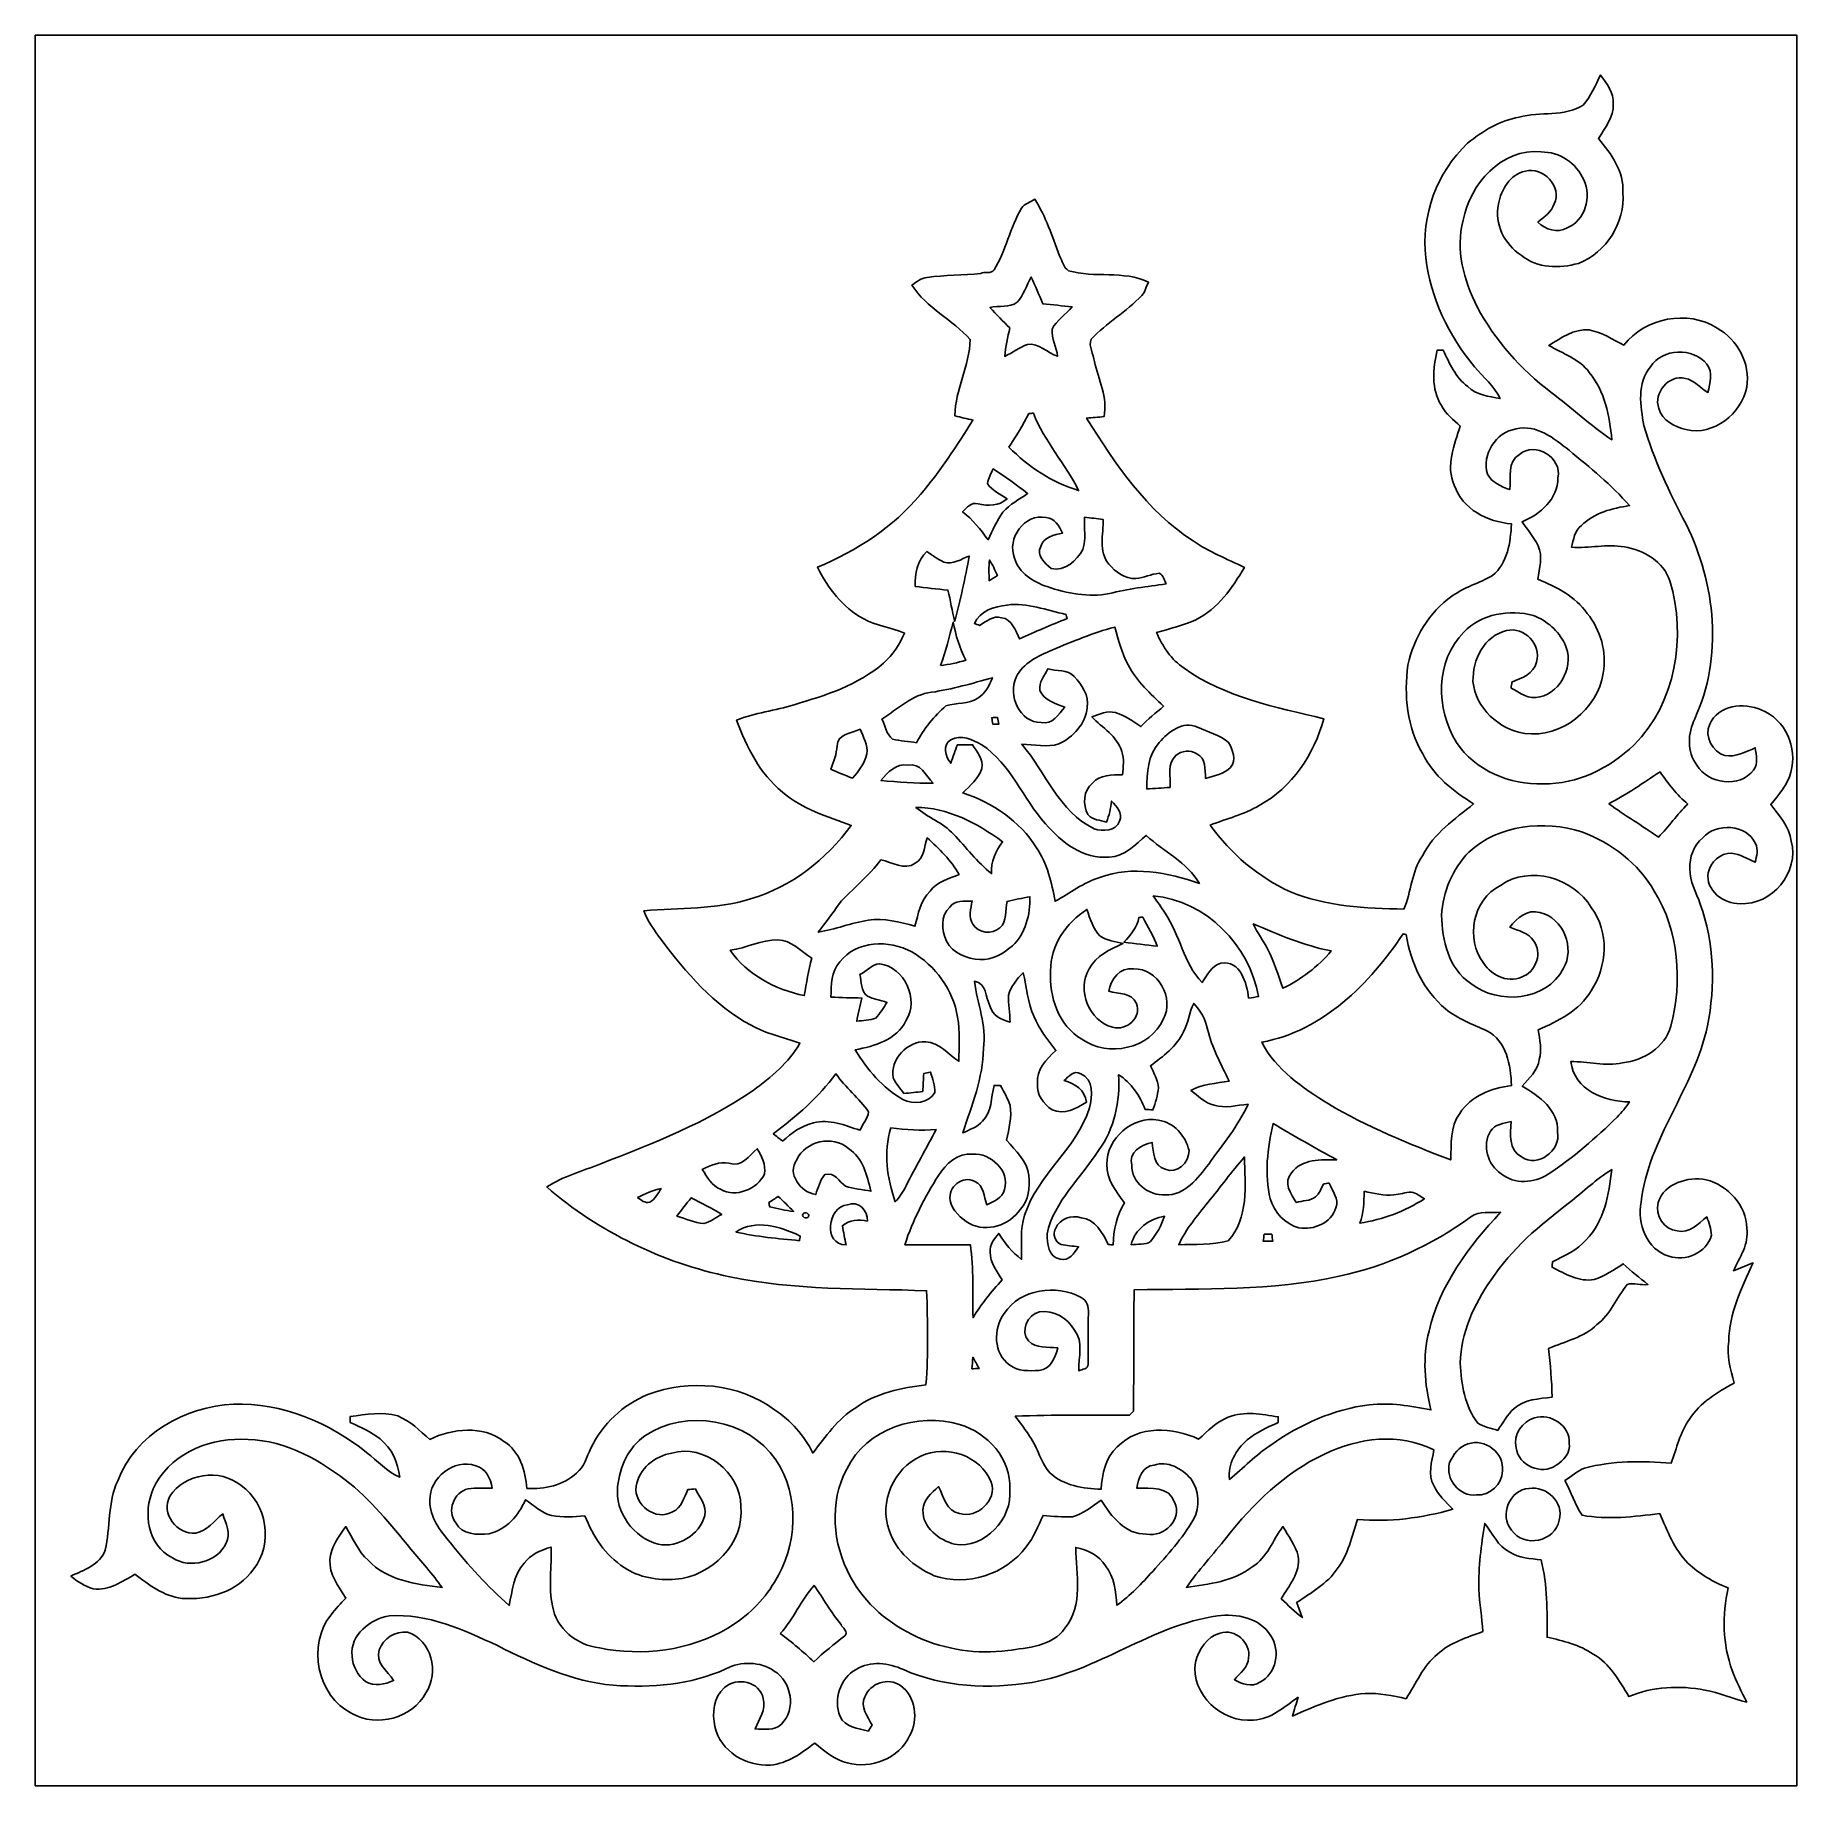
# Model space of a CAD drawing. Header units: centimetres. Extents: x -16.8 to 16.8, y -16.7 to 16.7.
import ezdxf

# ---------------------------------------------------------------- set-up
doc = ezdxf.new("R2010")
doc.units = ezdxf.units.CM
doc.header["$MEASUREMENT"] = 0
doc.layers.add('Layer 1', color=7, linetype='Continuous')

msp = doc.modelspace()

# ---------------------------------------------------------------- linework, layer by layer
at = {"layer": 'Layer 1', "color": 7}
for points, knots in [([(-16.77458, 16.66875), (-16.77458, 16.66875), (16.77458, 16.66875), (16.77458, 16.66875), (16.77458, 16.66875), (16.77458, 16.66875), (16.77458, -16.66875), (16.77458, -16.66875), (16.77458, -16.66875), (16.77458, -16.66875), (-16.77458, -16.66875), (-16.77458, -16.66875), (-16.77458, -16.66875), (-16.77458, -16.66875), (-16.77458, 16.66875), (-16.77458, 16.66875), (-16.77458, 16.66875), (-16.77458, 16.66875), (-16.77458, 16.66875), (-16.77458, 16.66875)], [0, 0, 0, 0, 0.16666667, 0.16666667, 0.16666667, 0.16666667, 0.33333333, 0.33333333, 0.33333333, 0.33333333, 0.5, 0.5, 0.5, 0.5, 0.66666667, 0.66666667, 0.66666667, 0.66666667, 1, 1, 1, 1]), ([(13.03443, 15.91204), (12.93883, 15.71378), (12.84781, 15.51023), (12.70776, 15.33878), (12.70776, 15.33878), (12.34122, 15.10841), (11.88861, 15.2206), (11.4875, 15.11088), (11.4875, 15.11088), (11.11779, 15.04632), (10.79147, 14.84489), (10.50466, 14.61241), (10.50466, 14.61241), (9.91941, 14.06278), (9.61108, 13.22881), (9.70774, 12.43012), (9.70774, 12.43012), (9.79946, 11.66636), (10.14554, 10.94211), (10.63801, 10.35544), (10.63801, 10.35544), (10.80029, 10.15471), (11.01831, 9.99137), (11.12167, 9.74831), (11.12167, 9.74831), (10.90824, 9.79593), (10.66765, 9.81216), (10.50572, 9.97726), (10.50572, 9.97726), (10.2743, 10.15153), (10.16141, 10.41929), (10.039, 10.67082), (10.039, 10.67082), (10.01042, 10.67082), (9.95292, 10.67153), (9.92434, 10.67153), (9.92434, 10.67153), (9.84426, 10.32651), (9.80581, 9.92822), (10.00407, 9.61531), (10.00407, 9.61531), (10.08909, 9.45656), (10.23338, 9.34438), (10.36532, 9.2262), (10.36532, 9.2262), (10.25031, 8.86425), (10.08168, 8.47443), (10.25102, 8.09837), (10.25102, 8.09837), (10.40553, 7.63976), (10.88566, 7.40163), (11.34075, 7.36247), (11.34075, 7.36247), (11.31887, 7.01075), (11.2709, 6.62093), (10.97809, 6.38104), (10.97809, 6.38104), (10.72938, 6.23323), (10.44081, 6.16021), (10.20621, 5.98593), (10.20621, 5.98593), (9.76771, 5.68043), (9.47949, 5.19218), (9.36766, 4.67466), (9.36766, 4.67466), (9.28864, 4.10104), (9.34932, 3.48721), (9.64882, 2.98097), (9.64882, 2.98097), (9.85661, 2.5654), (10.23267, 2.27259), (10.61861, 2.03094), (10.61861, 2.03094), (10.25913, 1.73884), (9.8619, 1.46861), (9.64353, 1.04422), (9.64353, 1.04422), (9.43751, 0.73872), (9.43116, 0.35348), (9.29005, 0.02681), (9.29005, 0.02681), (8.56227, 0.04128), (7.81297, 0.07655), (7.12999, 0.35489), (7.12999, 0.35489), (6.52004, 0.63535), (5.98911, 1.07985), (5.60176, 1.62772), (5.60176, 1.62772), (5.91467, 1.74696), (6.24522, 1.83021), (6.53662, 2.0006), (6.53662, 2.0006), (7.16245, 2.33927), (7.58261, 2.97603), (7.76499, 3.65231), (7.76499, 3.65231), (6.85059, 3.87315), (5.88751, 4.05553), (5.10611, 4.61327), (5.10611, 4.61327), (4.86163, 4.77767), (4.69159, 5.02532), (4.58223, 5.29484), (4.58223, 5.29484), (4.83376, 5.36787), (5.09199, 5.42678), (5.33082, 5.5372), (5.33082, 5.5372), (5.74922, 5.74428), (6.02439, 6.14257), (6.25228, 6.5345), (6.25228, 6.5345), (5.92243, 6.69537), (5.57777, 6.82942), (5.27544, 7.04039), (5.27544, 7.04039), (4.39208, 7.61012), (3.79236, 8.50371), (3.24626, 9.3793), (3.24626, 9.3793), (3.35774, 9.38671), (3.46957, 9.38989), (3.58034, 9.40823), (3.58034, 9.40823), (3.65654, 9.76418), (3.47169, 10.11802), (3.3976, 10.45845), (3.3976, 10.45845), (3.37961, 10.59356), (3.27872, 10.7442), (3.33551, 10.88143), (3.33551, 10.88143), (3.62797, 11.19082), (4.00579, 11.40636), (4.30107, 11.71434), (4.30107, 11.71434), (4.36668, 11.78454), (4.38221, 11.88544), (4.4263, 11.96728), (4.4263, 11.96728), (3.95217, 12.198), (3.39549, 12.03854), (2.90301, 12.18459), (2.90301, 12.18459), (2.80705, 12.2495), (2.78059, 12.37262), (2.73438, 12.47105), (2.73438, 12.47105), (2.59362, 12.83582), (2.47156, 13.21117), (2.26483, 13.54631), (2.26483, 13.54631), (2.17911, 13.49304), (2.06869, 13.46306), (2.00836, 13.37557), (2.00836, 13.37557), (1.78717, 13.00586), (1.71309, 12.56771), (1.48696, 12.20082), (1.48696, 12.20082), (1.43827, 12.1158), (1.29434, 12.17895), (1.23507, 12.13203), (1.23507, 12.13203), (0.89288, 12.1031), (0.54927, 12.10169), (0.20849, 12.05865), (0.20849, 12.05865), (0.09807, 12.0456), (0.00917, 11.97363), (-0.07796, 11.91084), (-0.07796, 11.91084), (0.19403, 11.46775), (0.70309, 11.25926), (1.0287, 10.87191), (1.0287, 10.87191), (1.02482, 10.37696), (0.74295, 9.92399), (0.73942, 9.42305), (0.73942, 9.42305), (0.85372, 9.39024), (0.96696, 9.36449), (1.08409, 9.33909), (1.08409, 9.33909), (0.77294, 8.85225), (0.46284, 8.36224), (0.0829, 7.92515), (0.0829, 7.92515), (-0.4318, 7.29509), (-1.13594, 6.85306), (-1.87748, 6.53627), (-1.87748, 6.53627), (-1.67816, 6.14398), (-1.40159, 5.76968), (-1.00436, 5.56048), (-1.00436, 5.56048), (-0.75953, 5.42361), (-0.4766, 5.38974), (-0.21978, 5.28285), (-0.21978, 5.28285), (-0.31115, 5.06695), (-0.44238, 4.86728), (-0.62018, 4.71205), (-0.62018, 4.71205), (-1.09961, 4.29295), (-1.72226, 4.09469), (-2.32269, 3.92007), (-2.32269, 3.92007), (-2.68393, 3.80683), (-3.06564, 3.76626), (-3.41842, 3.6255), (-3.41842, 3.6255), (-3.22898, 3.11538), (-2.97533, 2.60385), (-2.54459, 2.25425), (-2.54459, 2.25425), (-2.17135, 1.92899), (-1.68804, 1.78964), (-1.23402, 1.62101), (-1.23402, 1.62101), (-1.71238, 0.97649), (-2.3749, 0.44521), (-3.15419, 0.22225), (-3.15419, 0.22225), (-3.81, 0.01235), (-4.50603, 0.05644), (-5.18266, -0.00529), (-5.18266, -0.00529), (-5.11528, -0.20955), (-4.97875, -0.37924), (-4.85634, -0.5528), (-4.85634, -0.5528), (-4.37938, -1.18286), (-3.84775, -1.80728), (-3.14113, -2.18581), (-3.14113, -2.18581), (-2.85044, -2.34703), (-2.52342, -2.41864), (-2.21121, -2.52518), (-2.21121, -2.52518), (-2.42358, -2.89489), (-2.76049, -3.17641), (-3.10021, -3.42512), (-3.10021, -3.42512), (-3.99098, -4.03684), (-5.00239, -4.43689), (-6.00498, -4.82388), (-6.00498, -4.82388), (-6.35176, -4.96147), (-6.71654, -5.06236), (-7.03333, -5.26556), (-7.03333, -5.26556), (-6.04555, -6.12387), (-4.82918, -6.70913), (-3.54965, -6.97442), (-3.54965, -6.97442), (-2.3181, -7.24112), (-1.04916, -7.19243), (0.20179, -7.24253), (0.20179, -7.24253), (0.22049, -7.83766), (0.2353, -8.43668), (0.18909, -9.03111), (0.18909, -9.03111), (-0.27552, -9.09673), (-0.762, -9.18351), (-1.14829, -9.46961), (-1.14829, -9.46961), (-1.49225, -9.68199), (-1.72297, -10.02136), (-1.96674, -10.33392), (-1.96674, -10.33392), (-2.13113, -9.99913), (-2.38407, -9.7088), (-2.69875, -9.50736), (-2.69875, -9.50736), (-3.38102, -8.99901), (-4.32188, -8.92563), (-5.10787, -9.21667), (-5.10787, -9.21667), (-5.57918, -9.41246), (-5.975, -9.78076), (-6.19407, -10.24255), (-6.19407, -10.24255), (-6.27274, -10.40483), (-6.31684, -10.5978), (-6.4643, -10.71598), (-6.4643, -10.71598), (-6.72042, -10.94669), (-7.07425, -11.0236), (-7.41045, -11.00772), (-7.41045, -11.00772), (-7.44185, -10.67223), (-7.54556, -10.29829), (-7.85142, -10.11061), (-7.85142, -10.11061), (-8.25818, -9.80017), (-8.82403, -9.86508), (-9.26324, -10.07251), (-9.26324, -10.07251), (-9.44915, -9.90318), (-9.63648, -9.72361), (-9.87143, -9.62554), (-9.87143, -9.62554), (-10.166, -9.53946), (-10.48032, -9.59767), (-10.77771, -9.64001), (-10.77771, -9.64001), (-10.77701, -9.66823), (-10.7756, -9.72467), (-10.77489, -9.75289), (-10.77489, -9.75289), (-10.57487, -9.83721), (-10.37908, -9.93352), (-10.20445, -10.0644), (-10.20445, -10.0644), (-9.9889, -10.24396), (-9.8619, -10.51419), (-9.83439, -10.79147), (-9.83439, -10.79147), (-10.08204, -10.69305), (-10.25313, -10.47715), (-10.46374, -10.32298), (-10.46374, -10.32298), (-11.17494, -9.74937), (-12.07629, -9.36943), (-13.00057, -9.40223), (-13.00057, -9.40223), (-13.91638, -9.45056), (-14.87029, -9.96738), (-15.20472, -10.86026), (-15.20472, -10.86026), (-15.39734, -11.27689), (-15.34372, -11.74644), (-15.44214, -12.18424), (-15.44214, -12.18424), (-15.54692, -12.45799), (-15.8496, -12.56736), (-16.0976, -12.67495), (-16.0976, -12.67495), (-15.97237, -12.78184), (-15.82808, -12.87074), (-15.66933, -12.91731), (-15.66933, -12.91731), (-15.37229, -12.9607), (-15.12182, -12.77796), (-14.87629, -12.6425), (-14.87629, -12.6425), (-14.60818, -12.84393), (-14.32772, -13.0623), (-13.98341, -13.10076), (-13.98341, -13.10076), (-13.47823, -13.13991), (-12.91167, -12.97587), (-12.61463, -12.53913), (-12.61463, -12.53913), (-12.23574, -12.06641), (-12.35851, -11.29418), (-12.85663, -10.95163), (-12.85663, -10.95163), (-13.25104, -10.61755), (-13.93402, -10.72056), (-14.21165, -11.15342), (-14.21165, -11.15342), (-14.3958, -11.47727), (-14.07372, -11.8999), (-13.71741, -11.85651), (-13.71741, -11.85651), (-13.49869, -11.81911), (-13.36675, -11.62226), (-13.20412, -11.49138), (-13.20412, -11.49138), (-13.15014, -11.66671), (-13.04537, -11.86674), (-13.1385, -12.04983), (-13.1385, -12.04983), (-13.31454, -12.41954), (-13.82042, -12.54125), (-14.16403, -12.33064), (-14.16403, -12.33064), (-14.63534, -12.08899), (-14.73024, -11.46634), (-14.52704, -11.0176), (-14.52704, -11.0176), (-14.24764, -10.38684), (-13.52303, -10.05558), (-12.8584, -10.07181), (-12.8584, -10.07181), (-12.12321, -10.0524), (-11.44376, -10.40412), (-10.87579, -10.84086), (-10.87579, -10.84086), (-10.38507, -11.20669), (-10.01289, -11.69741), (-9.62166, -12.16131), (-9.62166, -12.16131), (-9.42128, -12.40437), (-9.20468, -12.63474), (-9.02688, -12.89579), (-9.02688, -12.89579), (-9.52112, -12.83018), (-10.0778, -12.76279), (-10.43552, -12.37544), (-10.43552, -12.37544), (-10.63449, -12.20117), (-10.72586, -11.95105), (-10.86203, -11.73233), (-10.86203, -11.73233), (-10.99397, -11.92389), (-11.14319, -12.1225), (-11.16436, -12.36416), (-11.16436, -12.36416), (-11.18059, -12.6432), (-11.00102, -12.8718), (-10.85991, -13.09441), (-10.85991, -13.09441), (-10.95834, -13.19601), (-11.055, -13.29937), (-11.14143, -13.41226), (-11.14143, -13.41226), (-11.60145, -13.98623), (-11.41307, -14.96377), (-10.74314, -15.29362), (-10.74314, -15.29362), (-10.27042, -15.56702), (-9.59661, -15.38217), (-9.33591, -14.90169), (-9.33591, -14.90169), (-9.07944, -14.51751), (-9.22373, -13.88992), (-9.68869, -13.74387), (-9.68869, -13.74387), (-9.92082, -13.71635), (-10.14765, -13.86487), (-10.22491, -14.08218), (-10.22491, -14.08218), (-10.30252, -14.32525), (-10.06863, -14.48329), (-9.95116, -14.66497), (-9.95116, -14.66497), (-10.11873, -14.73976), (-10.3124, -14.78597), (-10.48456, -14.68367), (-10.48456, -14.68367), (-10.63272, -14.56937), (-10.73538, -14.38804), (-10.74138, -14.19931), (-10.74138, -14.19931), (-10.78159, -13.79291), (-10.39495, -13.49692), (-10.03159, -13.43201), (-10.03159, -13.43201), (-9.30204, -13.38827), (-8.6173, -13.69695), (-7.97313, -14.00104), (-7.97313, -14.00104), (-7.27534, -14.3443), (-6.55285, -14.68755), (-5.76686, -14.75599), (-5.76686, -14.75599), (-5.04155, -14.80256), (-4.28801, -14.75387), (-3.62021, -14.44166), (-3.62021, -14.44166), (-3.33481, -14.29702), (-2.97004, -14.29808), (-2.70263, -14.48435), (-2.70263, -14.48435), (-2.36291, -14.69249), (-2.28141, -15.21107), (-2.56434, -15.49823), (-2.56434, -15.49823), (-2.70263, -15.62629), (-2.89454, -15.59242), (-3.06529, -15.58643), (-3.06529, -15.58643), (-2.99403, -15.40228), (-2.85115, -15.21601), (-2.91077, -15.00964), (-2.91077, -15.00964), (-2.96263, -14.6872), (-3.42829, -14.58807), (-3.64913, -14.80009), (-3.64913, -14.80009), (-3.86468, -14.97577), (-3.88267, -15.29115), (-3.83293, -15.54374), (-3.83293, -15.54374), (-3.73133, -16.00659), (-3.23039, -16.31103), (-2.77389, -16.27681), (-2.77389, -16.27681), (-2.44898, -16.24471), (-2.18123, -16.04786), (-1.9304, -15.85701), (-1.9304, -15.85701), (-1.74131, -16.00659), (-1.55152, -16.17592), (-1.31128, -16.23589), (-1.31128, -16.23589), (-0.86431, -16.35689), (-0.31926, -16.15264), (-0.12241, -15.71766), (-0.12241, -15.71766), (0.0448, -15.41286), (0.00106, -14.96695), (-0.29774, -14.76093), (-0.29774, -14.76093), (-0.52529, -14.60112), (-0.87736, -14.71366), (-0.97261, -14.97365), (-0.97261, -14.97365), (-1.07386, -15.16239), (-0.9204, -15.34866), (-0.83714, -15.5127), (-0.83714, -15.5127), (-0.86113, -15.5515), (-0.88547, -15.58996), (-0.90876, -15.62947), (-0.90876, -15.62947), (-1.09784, -15.58008), (-1.35855, -15.55538), (-1.44745, -15.34936), (-1.44745, -15.34936), (-1.57833, -15.03221), (-1.44956, -14.61664), (-1.13912, -14.45542), (-1.13912, -14.45542), (-0.86995, -14.28115), (-0.52035, -14.33054), (-0.2413, -14.45754), (-0.2413, -14.45754), (0.52317, -14.79585), (1.39418, -14.83219), (2.21051, -14.70096), (2.21051, -14.70096), (3.4604, -14.49141), (4.47957, -13.61228), (5.73864, -13.43378), (5.73864, -13.43378), (6.10623, -13.38439), (6.55002, -13.47117), (6.75534, -13.81196), (6.75534, -13.81196), (6.94725, -14.09277), (6.86188, -14.54714), (6.54579, -14.69637), (6.54579, -14.69637), (6.39621, -14.8022), (6.20501, -14.73306), (6.06319, -14.65016), (6.06319, -14.65016), (6.1662, -14.52492), (6.32707, -14.41274), (6.33271, -14.23635), (6.33271, -14.23635), (6.38316, -13.94248), (6.07201, -13.67084), (5.7912, -13.76186), (5.7912, -13.76186), (5.53614, -13.81936), (5.38797, -14.08183), (5.32095, -14.31678), (5.32095, -14.31678), (5.2257, -14.92709), (5.82859, -15.48024), (6.42514, -15.41886), (6.42514, -15.41886), (6.76204, -15.40616), (7.01463, -15.16486), (7.27604, -14.98353), (7.27604, -14.98353), (7.24323, -15.10383), (7.20231, -15.22201), (7.17127, -15.34301), (7.17127, -15.34301), (7.61224, -15.14334), (8.06697, -14.94578), (8.55627, -14.91262), (8.55627, -14.91262), (8.81944, -14.90063), (9.07909, -14.95213), (9.33379, -15.01246), (9.33379, -15.01246), (9.52253, -14.72318), (9.65588, -14.38698), (9.92964, -14.16297), (9.92964, -14.16297), (10.17129, -13.94072), (10.49196, -13.84406), (10.79324, -13.73399), (10.79324, -13.73399), (10.78159, -13.46412), (10.73009, -13.19706), (10.71598, -12.92789), (10.71598, -12.92789), (10.7128, -12.50632), (10.76149, -12.08652), (10.83169, -11.67165), (10.83169, -11.67165), (10.98162, -11.86039), (11.07581, -12.11157), (11.30829, -12.21916), (11.30829, -12.21916), (11.48468, -12.33734), (11.70129, -12.3384), (11.90378, -12.36945), (11.90378, -12.36945), (12.03219, -12.84958), (12.01737, -13.34805), (12.01773, -13.84088), (12.01773, -13.84088), (12.32076, -13.91038), (12.63544, -13.98199), (12.89544, -14.16226), (12.89544, -14.16226), (13.21223, -14.34006), (13.39039, -14.67273), (13.5763, -14.97118), (13.5763, -14.97118), (14.03174, -14.78033), (14.54221, -14.75422), (15.02445, -14.84842), (15.02445, -14.84842), (15.29821, -14.89357), (15.54868, -15.02022), (15.81961, -15.07666), (15.81961, -15.07666), (15.72295, -14.87911), (15.62276, -14.68296), (15.54551, -14.47765), (15.54551, -14.47765), (15.35359, -13.97282), (15.35818, -13.42319), (15.46507, -12.90108), (15.46507, -12.90108), (15.18567, -12.7889), (14.91827, -12.63721), (14.7006, -12.42801), (14.7006, -12.42801), (14.43602, -12.16907), (14.30902, -11.81347), (14.16367, -11.48256), (14.16367, -11.48256), (13.67543, -11.54959), (13.16814, -11.60463), (12.68448, -11.51749), (12.68448, -11.51749), (12.54936, -11.31605), (12.47316, -11.07299), (12.35851, -10.85603), (12.35851, -10.85603), (12.48057, -10.77489), (12.59311, -10.6747), (12.73069, -10.62037), (12.73069, -10.62037), (13.26797, -10.47609), (13.83136, -10.4835), (14.38204, -10.52513), (14.38204, -10.52513), (14.48823, -10.24114), (14.55102, -9.93599), (14.72953, -9.68516), (14.72953, -9.68516), (14.93449, -9.37436), (15.2594, -9.1754), (15.57831, -8.99901), (15.57831, -8.99901), (15.51058, -8.73901), (15.43932, -8.47549), (15.47636, -8.20314), (15.47636, -8.20314), (15.48447, -7.67151), (15.72507, -7.18644), (15.94026, -6.71301), (15.94026, -6.71301), (15.81503, -6.76099), (15.69297, -6.81531), (15.56773, -6.86188), (15.56773, -6.86188), (15.68767, -6.60506), (15.86689, -6.35035), (15.82032, -6.05084), (15.82032, -6.05084), (15.81714, -5.61552), (15.45731, -5.23205), (15.04703, -5.12868), (15.04703, -5.12868), (14.70413, -5.0613), (14.25011, -5.1943), (14.13298, -5.56154), (14.13298, -5.56154), (14.06666, -5.80743), (14.24517, -6.07589), (14.49564, -6.10306), (14.49564, -6.10306), (14.72882, -6.15527), (14.90098, -5.97076), (15.05726, -5.83494), (15.05726, -5.83494), (15.1063, -5.94678), (15.14193, -6.06319), (15.15004, -6.18631), (15.15004, -6.18631), (15.05585, -6.51933), (14.65439, -6.69502), (14.33654, -6.58248), (14.33654, -6.58248), (13.91638, -6.46359), (13.73082, -5.95665), (13.80843, -5.55696), (13.80843, -5.55696), (13.94354, -4.34022), (14.82478, -3.38349), (15.07172, -2.19957), (15.07172, -2.19957), (15.22589, -1.43228), (15.20296, -0.61771), (14.93626, 0.12241), (14.93626, 0.12241), (14.85759, 0.34219), (14.73271, 0.5528), (14.738, 0.79375), (14.738, 0.79375), (14.7253, 1.016), (14.80996, 1.24178), (14.98212, 1.38642), (14.98212, 1.38642), (15.24741, 1.67146), (15.81432, 1.64994), (15.98824, 1.2767), (15.98824, 1.2767), (16.04574, 1.1624), (16.00941, 1.03399), (15.97942, 0.91793), (15.97942, 0.91793), (15.83372, 0.98249), (15.69367, 1.0728), (15.53175, 1.08903), (15.53175, 1.08903), (15.31761, 1.10102), (15.13064, 0.91934), (15.08513, 0.71931), (15.08513, 0.71931), (15.03257, 0.38347), (15.38146, 0.11959), (15.69226, 0.12982), (15.69226, 0.12982), (16.3008, 0.09278), (16.82926, 0.73343), (16.66663, 1.32292), (16.66663, 1.32292), (16.63277, 1.59914), (16.4398, 1.80869), (16.27752, 2.01859), (16.27752, 2.01859), (16.42427, 2.20804), (16.60313, 2.39324), (16.65993, 2.63349), (16.65993, 2.63349), (16.79504, 3.09492), (16.5548, 3.64808), (16.09478, 3.81882), (16.09478, 3.81882), (15.77022, 3.97192), (15.2714, 3.90878), (15.11476, 3.54683), (15.11476, 3.54683), (15.00187, 3.31541), (15.17368, 3.02507), (15.40228, 2.94887), (15.40228, 2.94887), (15.60936, 2.91924), (15.80197, 3.01837), (15.98401, 3.10092), (15.98401, 3.10092), (15.99494, 2.95945), (16.04821, 2.79682), (15.95155, 2.67476), (15.95155, 2.67476), (15.68485, 2.32692), (15.08584, 2.40418), (14.86994, 2.76966), (14.86994, 2.76966), (14.67309, 3.02401), (14.6999, 3.37432), (14.82901, 3.65266), (14.82901, 3.65266), (15.37229, 4.82388), (15.23047, 6.22265), (14.66427, 7.35824), (14.66427, 7.35824), (14.35171, 7.96396), (14.04902, 8.57991), (13.86205, 9.23784), (13.86205, 9.23784), (13.79608, 9.60261), (13.7227, 10.05099), (13.98764, 10.35403), (13.98764, 10.35403), (14.21306, 10.71527), (14.79938, 10.72762), (15.06079, 10.40553), (15.06079, 10.40553), (15.18567, 10.2489), (15.1197, 10.04182), (15.08019, 9.86578), (15.08019, 9.86578), (14.93238, 9.94727), (14.82443, 10.10285), (14.65157, 10.13425), (14.65157, 10.13425), (14.33654, 10.21256), (14.03632, 9.85943), (14.14639, 9.55851), (14.14639, 9.55851), (14.20954, 9.33168), (14.44801, 9.20962), (14.66286, 9.15987), (14.66286, 9.15987), (15.18708, 9.03499), (15.72295, 9.45974), (15.82067, 9.96668), (15.82067, 9.96668), (15.89617, 10.41823), (15.64464, 10.87155), (15.25658, 11.09345), (15.25658, 11.09345), (14.69284, 11.44658), (13.8871, 11.29277), (13.48034, 10.76784), (13.48034, 10.76784), (13.26444, 10.87332), (13.05983, 11.01302), (12.8203, 11.05641), (12.8203, 11.05641), (12.5289, 11.08816), (12.28619, 10.89907), (12.05054, 10.76149), (12.05054, 10.76149), (12.31653, 10.60626), (12.63297, 10.50466), (12.82241, 10.24819), (12.82241, 10.24819), (13.11875, 9.88624), (13.20694, 9.41776), (13.25139, 8.96549), (13.25139, 8.96549), (12.84358, 9.23854), (12.48445, 9.57615), (12.09216, 9.87002), (12.09216, 9.87002), (11.51678, 10.3057), (11.02713, 10.85921), (10.68529, 11.49597), (10.68529, 11.49597), (10.4334, 12.00044), (10.26936, 12.58499), (10.42, 13.14521), (10.42, 13.14521), (10.54876, 13.83771), (11.15377, 14.52174), (11.90696, 14.44801), (11.90696, 14.44801), (12.25056, 14.45013), (12.58252, 14.23423), (12.71482, 13.91602), (12.71482, 13.91602), (12.87427, 13.59394), (12.74374, 13.14168), (12.40049, 13.00021), (12.40049, 13.00021), (12.21599, 12.89121), (11.98598, 12.96882), (11.84275, 13.10957), (11.84275, 13.10957), (11.96446, 13.20765), (12.09851, 13.3036), (12.15531, 13.45706), (12.15531, 13.45706), (12.31089, 13.78232), (11.93941, 14.17955), (11.60392, 14.07795), (11.60392, 14.07795), (11.31394, 14.03032), (11.14249, 13.72129), (11.09274, 13.45636), (11.09274, 13.45636), (11.00914, 13.07782), (11.2081, 12.68412), (11.52631, 12.47846), (11.52631, 12.47846), (11.82723, 12.2301), (12.25621, 12.22163), (12.61569, 12.32535), (12.61569, 12.32535), (13.14556, 12.53102), (13.50716, 13.10393), (13.46094, 13.6712), (13.46094, 13.6712), (13.48528, 14.07583), (13.24151, 14.40886), (12.9981, 14.70201), (12.9981, 14.70201), (13.12086, 14.90698), (13.28773, 15.10947), (13.27891, 15.36382), (13.27891, 15.36382), (13.29796, 15.57831), (13.14873, 15.74765), (13.03443, 15.91204)], [0, 0, 0, 0, 0.00436681, 0.00436681, 0.00436681, 0.00436681, 0.00873362, 0.00873362, 0.00873362, 0.00873362, 0.01310044, 0.01310044, 0.01310044, 0.01310044, 0.01746725, 0.01746725, 0.01746725, 0.01746725, 0.02183406, 0.02183406, 0.02183406, 0.02183406, 0.02620087, 0.02620087, 0.02620087, 0.02620087, 0.03056769, 0.03056769, 0.03056769, 0.03056769, 0.0349345, 0.0349345, 0.0349345, 0.0349345, 0.03930131, 0.03930131, 0.03930131, 0.03930131, 0.04366812, 0.04366812, 0.04366812, 0.04366812, 0.04803493, 0.04803493, 0.04803493, 0.04803493, 0.05240175, 0.05240175, 0.05240175, 0.05240175, 0.05676856, 0.05676856, 0.05676856, 0.05676856, 0.06113537, 0.06113537, 0.06113537, 0.06113537, 0.06550218, 0.06550218, 0.06550218, 0.06550218, 0.069869, 0.069869, 0.069869, 0.069869, 0.07423581, 0.07423581, 0.07423581, 0.07423581, 0.07860262, 0.07860262, 0.07860262, 0.07860262, 0.08296943, 0.08296943, 0.08296943, 0.08296943, 0.08733624, 0.08733624, 0.08733624, 0.08733624, 0.09170306, 0.09170306, 0.09170306, 0.09170306, 0.09606987, 0.09606987, 0.09606987, 0.09606987, 0.10043668, 0.10043668, 0.10043668, 0.10043668, 0.10480349, 0.10480349, 0.10480349, 0.10480349, 0.10917031, 0.10917031, 0.10917031, 0.10917031, 0.11353712, 0.11353712, 0.11353712, 0.11353712, 0.11790393, 0.11790393, 0.11790393, 0.11790393, 0.12227074, 0.12227074, 0.12227074, 0.12227074, 0.12663755, 0.12663755, 0.12663755, 0.12663755, 0.13100437, 0.13100437, 0.13100437, 0.13100437, 0.13537118, 0.13537118, 0.13537118, 0.13537118, 0.13973799, 0.13973799, 0.13973799, 0.13973799, 0.1441048, 0.1441048, 0.1441048, 0.1441048, 0.14847162, 0.14847162, 0.14847162, 0.14847162, 0.15283843, 0.15283843, 0.15283843, 0.15283843, 0.15720524, 0.15720524, 0.15720524, 0.15720524, 0.16157205, 0.16157205, 0.16157205, 0.16157205, 0.16593886, 0.16593886, 0.16593886, 0.16593886, 0.17030568, 0.17030568, 0.17030568, 0.17030568, 0.17467249, 0.17467249, 0.17467249, 0.17467249, 0.1790393, 0.1790393, 0.1790393, 0.1790393, 0.18340611, 0.18340611, 0.18340611, 0.18340611, 0.18777293, 0.18777293, 0.18777293, 0.18777293, 0.19213974, 0.19213974, 0.19213974, 0.19213974, 0.19650655, 0.19650655, 0.19650655, 0.19650655, 0.20087336, 0.20087336, 0.20087336, 0.20087336, 0.20524017, 0.20524017, 0.20524017, 0.20524017, 0.20960699, 0.20960699, 0.20960699, 0.20960699, 0.2139738, 0.2139738, 0.2139738, 0.2139738, 0.21834061, 0.21834061, 0.21834061, 0.21834061, 0.22270742, 0.22270742, 0.22270742, 0.22270742, 0.22707424, 0.22707424, 0.22707424, 0.22707424, 0.23144105, 0.23144105, 0.23144105, 0.23144105, 0.23580786, 0.23580786, 0.23580786, 0.23580786, 0.24017467, 0.24017467, 0.24017467, 0.24017467, 0.24454148, 0.24454148, 0.24454148, 0.24454148, 0.2489083, 0.2489083, 0.2489083, 0.2489083, 0.25327511, 0.25327511, 0.25327511, 0.25327511, 0.25764192, 0.25764192, 0.25764192, 0.25764192, 0.26200873, 0.26200873, 0.26200873, 0.26200873, 0.26637555, 0.26637555, 0.26637555, 0.26637555, 0.27074236, 0.27074236, 0.27074236, 0.27074236, 0.27510917, 0.27510917, 0.27510917, 0.27510917, 0.27947598, 0.27947598, 0.27947598, 0.27947598, 0.28384279, 0.28384279, 0.28384279, 0.28384279, 0.28820961, 0.28820961, 0.28820961, 0.28820961, 0.29257642, 0.29257642, 0.29257642, 0.29257642, 0.29694323, 0.29694323, 0.29694323, 0.29694323, 0.30131004, 0.30131004, 0.30131004, 0.30131004, 0.30567686, 0.30567686, 0.30567686, 0.30567686, 0.31004367, 0.31004367, 0.31004367, 0.31004367, 0.31441048, 0.31441048, 0.31441048, 0.31441048, 0.31877729, 0.31877729, 0.31877729, 0.31877729, 0.3231441, 0.3231441, 0.3231441, 0.3231441, 0.32751092, 0.32751092, 0.32751092, 0.32751092, 0.33187773, 0.33187773, 0.33187773, 0.33187773, 0.33624454, 0.33624454, 0.33624454, 0.33624454, 0.34061135, 0.34061135, 0.34061135, 0.34061135, 0.34497817, 0.34497817, 0.34497817, 0.34497817, 0.34934498, 0.34934498, 0.34934498, 0.34934498, 0.35371179, 0.35371179, 0.35371179, 0.35371179, 0.3580786, 0.3580786, 0.3580786, 0.3580786, 0.36244541, 0.36244541, 0.36244541, 0.36244541, 0.36681223, 0.36681223, 0.36681223, 0.36681223, 0.37117904, 0.37117904, 0.37117904, 0.37117904, 0.37554585, 0.37554585, 0.37554585, 0.37554585, 0.37991266, 0.37991266, 0.37991266, 0.37991266, 0.38427948, 0.38427948, 0.38427948, 0.38427948, 0.38864629, 0.38864629, 0.38864629, 0.38864629, 0.3930131, 0.3930131, 0.3930131, 0.3930131, 0.39737991, 0.39737991, 0.39737991, 0.39737991, 0.40174672, 0.40174672, 0.40174672, 0.40174672, 0.40611354, 0.40611354, 0.40611354, 0.40611354, 0.41048035, 0.41048035, 0.41048035, 0.41048035, 0.41484716, 0.41484716, 0.41484716, 0.41484716, 0.41921397, 0.41921397, 0.41921397, 0.41921397, 0.42358079, 0.42358079, 0.42358079, 0.42358079, 0.4279476, 0.4279476, 0.4279476, 0.4279476, 0.43231441, 0.43231441, 0.43231441, 0.43231441, 0.43668122, 0.43668122, 0.43668122, 0.43668122, 0.44104803, 0.44104803, 0.44104803, 0.44104803, 0.44541485, 0.44541485, 0.44541485, 0.44541485, 0.44978166, 0.44978166, 0.44978166, 0.44978166, 0.45414847, 0.45414847, 0.45414847, 0.45414847, 0.45851528, 0.45851528, 0.45851528, 0.45851528, 0.4628821, 0.4628821, 0.4628821, 0.4628821, 0.46724891, 0.46724891, 0.46724891, 0.46724891, 0.47161572, 0.47161572, 0.47161572, 0.47161572, 0.47598253, 0.47598253, 0.47598253, 0.47598253, 0.48034934, 0.48034934, 0.48034934, 0.48034934, 0.48471616, 0.48471616, 0.48471616, 0.48471616, 0.48908297, 0.48908297, 0.48908297, 0.48908297, 0.49344978, 0.49344978, 0.49344978, 0.49344978, 0.49781659, 0.49781659, 0.49781659, 0.49781659, 0.50218341, 0.50218341, 0.50218341, 0.50218341, 0.50655022, 0.50655022, 0.50655022, 0.50655022, 0.51091703, 0.51091703, 0.51091703, 0.51091703, 0.51528384, 0.51528384, 0.51528384, 0.51528384, 0.51965066, 0.51965066, 0.51965066, 0.51965066, 0.52401747, 0.52401747, 0.52401747, 0.52401747, 0.52838428, 0.52838428, 0.52838428, 0.52838428, 0.53275109, 0.53275109, 0.53275109, 0.53275109, 0.5371179, 0.5371179, 0.5371179, 0.5371179, 0.54148472, 0.54148472, 0.54148472, 0.54148472, 0.54585153, 0.54585153, 0.54585153, 0.54585153, 0.55021834, 0.55021834, 0.55021834, 0.55021834, 0.55458515, 0.55458515, 0.55458515, 0.55458515, 0.55895197, 0.55895197, 0.55895197, 0.55895197, 0.56331878, 0.56331878, 0.56331878, 0.56331878, 0.56768559, 0.56768559, 0.56768559, 0.56768559, 0.5720524, 0.5720524, 0.5720524, 0.5720524, 0.57641921, 0.57641921, 0.57641921, 0.57641921, 0.58078603, 0.58078603, 0.58078603, 0.58078603, 0.58515284, 0.58515284, 0.58515284, 0.58515284, 0.58951965, 0.58951965, 0.58951965, 0.58951965, 0.59388646, 0.59388646, 0.59388646, 0.59388646, 0.59825328, 0.59825328, 0.59825328, 0.59825328, 0.60262009, 0.60262009, 0.60262009, 0.60262009, 0.6069869, 0.6069869, 0.6069869, 0.6069869, 0.61135371, 0.61135371, 0.61135371, 0.61135371, 0.61572052, 0.61572052, 0.61572052, 0.61572052, 0.62008734, 0.62008734, 0.62008734, 0.62008734, 0.62445415, 0.62445415, 0.62445415, 0.62445415, 0.62882096, 0.62882096, 0.62882096, 0.62882096, 0.63318777, 0.63318777, 0.63318777, 0.63318777, 0.63755459, 0.63755459, 0.63755459, 0.63755459, 0.6419214, 0.6419214, 0.6419214, 0.6419214, 0.64628821, 0.64628821, 0.64628821, 0.64628821, 0.65065502, 0.65065502, 0.65065502, 0.65065502, 0.65502183, 0.65502183, 0.65502183, 0.65502183, 0.65938865, 0.65938865, 0.65938865, 0.65938865, 0.66375546, 0.66375546, 0.66375546, 0.66375546, 0.66812227, 0.66812227, 0.66812227, 0.66812227, 0.67248908, 0.67248908, 0.67248908, 0.67248908, 0.6768559, 0.6768559, 0.6768559, 0.6768559, 0.68122271, 0.68122271, 0.68122271, 0.68122271, 0.68558952, 0.68558952, 0.68558952, 0.68558952, 0.68995633, 0.68995633, 0.68995633, 0.68995633, 0.69432314, 0.69432314, 0.69432314, 0.69432314, 0.69868996, 0.69868996, 0.69868996, 0.69868996, 0.70305677, 0.70305677, 0.70305677, 0.70305677, 0.70742358, 0.70742358, 0.70742358, 0.70742358, 0.71179039, 0.71179039, 0.71179039, 0.71179039, 0.71615721, 0.71615721, 0.71615721, 0.71615721, 0.72052402, 0.72052402, 0.72052402, 0.72052402, 0.72489083, 0.72489083, 0.72489083, 0.72489083, 0.72925764, 0.72925764, 0.72925764, 0.72925764, 0.73362445, 0.73362445, 0.73362445, 0.73362445, 0.73799127, 0.73799127, 0.73799127, 0.73799127, 0.74235808, 0.74235808, 0.74235808, 0.74235808, 0.74672489, 0.74672489, 0.74672489, 0.74672489, 0.7510917, 0.7510917, 0.7510917, 0.7510917, 0.75545852, 0.75545852, 0.75545852, 0.75545852, 0.75982533, 0.75982533, 0.75982533, 0.75982533, 0.76419214, 0.76419214, 0.76419214, 0.76419214, 0.76855895, 0.76855895, 0.76855895, 0.76855895, 0.77292576, 0.77292576, 0.77292576, 0.77292576, 0.77729258, 0.77729258, 0.77729258, 0.77729258, 0.78165939, 0.78165939, 0.78165939, 0.78165939, 0.7860262, 0.7860262, 0.7860262, 0.7860262, 0.79039301, 0.79039301, 0.79039301, 0.79039301, 0.79475983, 0.79475983, 0.79475983, 0.79475983, 0.79912664, 0.79912664, 0.79912664, 0.79912664, 0.80349345, 0.80349345, 0.80349345, 0.80349345, 0.80786026, 0.80786026, 0.80786026, 0.80786026, 0.81222707, 0.81222707, 0.81222707, 0.81222707, 0.81659389, 0.81659389, 0.81659389, 0.81659389, 0.8209607, 0.8209607, 0.8209607, 0.8209607, 0.82532751, 0.82532751, 0.82532751, 0.82532751, 0.82969432, 0.82969432, 0.82969432, 0.82969432, 0.83406114, 0.83406114, 0.83406114, 0.83406114, 0.83842795, 0.83842795, 0.83842795, 0.83842795, 0.84279476, 0.84279476, 0.84279476, 0.84279476, 0.84716157, 0.84716157, 0.84716157, 0.84716157, 0.85152838, 0.85152838, 0.85152838, 0.85152838, 0.8558952, 0.8558952, 0.8558952, 0.8558952, 0.86026201, 0.86026201, 0.86026201, 0.86026201, 0.86462882, 0.86462882, 0.86462882, 0.86462882, 0.86899563, 0.86899563, 0.86899563, 0.86899563, 0.87336245, 0.87336245, 0.87336245, 0.87336245, 0.87772926, 0.87772926, 0.87772926, 0.87772926, 0.88209607, 0.88209607, 0.88209607, 0.88209607, 0.88646288, 0.88646288, 0.88646288, 0.88646288, 0.89082969, 0.89082969, 0.89082969, 0.89082969, 0.89519651, 0.89519651, 0.89519651, 0.89519651, 0.89956332, 0.89956332, 0.89956332, 0.89956332, 0.90393013, 0.90393013, 0.90393013, 0.90393013, 0.90829694, 0.90829694, 0.90829694, 0.90829694, 0.91266376, 0.91266376, 0.91266376, 0.91266376, 0.91703057, 0.91703057, 0.91703057, 0.91703057, 0.92139738, 0.92139738, 0.92139738, 0.92139738, 0.92576419, 0.92576419, 0.92576419, 0.92576419, 0.930131, 0.930131, 0.930131, 0.930131, 0.93449782, 0.93449782, 0.93449782, 0.93449782, 0.93886463, 0.93886463, 0.93886463, 0.93886463, 0.94323144, 0.94323144, 0.94323144, 0.94323144, 0.94759825, 0.94759825, 0.94759825, 0.94759825, 0.95196507, 0.95196507, 0.95196507, 0.95196507, 0.95633188, 0.95633188, 0.95633188, 0.95633188, 0.96069869, 0.96069869, 0.96069869, 0.96069869, 0.9650655, 0.9650655, 0.9650655, 0.9650655, 0.96943231, 0.96943231, 0.96943231, 0.96943231, 0.97379913, 0.97379913, 0.97379913, 0.97379913, 0.97816594, 0.97816594, 0.97816594, 0.97816594, 0.98253275, 0.98253275, 0.98253275, 0.98253275, 0.98689956, 0.98689956, 0.98689956, 0.98689956, 0.99126638, 0.99126638, 0.99126638, 0.99126638, 1, 1, 1, 1]), ([(1.92758, 11.58311), (2.04964, 11.72139), (2.10114, 11.90554), (2.19251, 12.06359), (2.19251, 12.06359), (2.27365, 11.89672), (2.34174, 11.72386), (2.41582, 11.55382), (2.41582, 11.55382), (2.60138, 11.53442), (2.78659, 11.51749), (2.97286, 11.49844), (2.97286, 11.49844), (2.85362, 11.34851), (2.67829, 11.24232), (2.58904, 11.07087), (2.58904, 11.07087), (2.58022, 10.89448), (2.67547, 10.72938), (2.69452, 10.55476), (2.69452, 10.55476), (2.49767, 10.62143), (2.34068, 10.81334), (2.11949, 10.78124), (2.11949, 10.78124), (1.96674, 10.72339), (1.83444, 10.62426), (1.6891, 10.55194), (1.6891, 10.55194), (1.7018, 10.73644), (1.74837, 10.916), (1.78435, 11.09663), (1.78435, 11.09663), (1.65629, 11.22363), (1.52894, 11.35063), (1.40688, 11.48327), (1.40688, 11.48327), (1.57304, 11.52737), (1.78153, 11.47269), (1.92758, 11.58311)], [0, 0, 0, 0, 0.09090909, 0.09090909, 0.09090909, 0.09090909, 0.18181818, 0.18181818, 0.18181818, 0.18181818, 0.27272727, 0.27272727, 0.27272727, 0.27272727, 0.36363636, 0.36363636, 0.36363636, 0.36363636, 0.45454545, 0.45454545, 0.45454545, 0.45454545, 0.54545455, 0.54545455, 0.54545455, 0.54545455, 0.63636364, 0.63636364, 0.63636364, 0.63636364, 0.72727273, 0.72727273, 0.72727273, 0.72727273, 0.81818182, 0.81818182, 0.81818182, 0.81818182, 1, 1, 1, 1]), ([(2.14877, 9.46326), (2.16994, 9.46538), (2.21227, 9.46961), (2.23344, 9.47173), (2.23344, 9.47173), (2.4444, 8.93657), (2.84409, 8.50759), (3.09633, 7.99747), (3.09633, 7.99747), (2.5908, 8.14917), (2.13466, 8.44938), (1.76847, 8.8265), (1.76847, 8.8265), (1.90782, 9.03111), (2.03129, 9.2456), (2.14877, 9.46326)], [0, 0, 0, 0, 0.2, 0.2, 0.2, 0.2, 0.4, 0.4, 0.4, 0.4, 0.6, 0.6, 0.6, 0.6, 1, 1, 1, 1]), ([(11.42718, 9.17399), (11.82052, 9.2643), (12.15002, 8.99231), (12.43577, 8.76688), (12.43577, 8.76688), (12.83441, 8.4328), (13.24681, 8.10613), (13.58865, 7.71102), (13.58865, 7.71102), (13.25774, 7.66163), (12.9159, 7.57696), (12.67072, 7.33143), (12.67072, 7.33143), (12.54125, 7.23336), (12.52044, 7.06437), (12.48551, 6.91797), (12.48551, 6.91797), (12.82065, 6.89363), (13.15579, 6.98641), (13.48952, 6.92503), (13.48952, 6.92503), (13.85641, 6.86929), (14.23882, 6.64492), (14.35735, 6.27592), (14.35735, 6.27592), (14.67167, 5.21476), (14.47412, 3.95534), (13.67331, 3.15419), (13.67331, 3.15419), (13.21188, 2.71145), (12.59276, 2.39889), (11.94153, 2.413), (11.94153, 2.413), (11.3097, 2.38513), (10.6493, 2.66665), (10.29194, 3.20005), (10.29194, 3.20005), (9.90071, 3.83399), (9.88413, 4.75298), (10.43164, 5.3019), (10.43164, 5.3019), (10.76784, 5.65573), (11.30194, 5.73652), (11.75949, 5.61869), (11.75949, 5.61869), (12.01102, 5.5178), (12.23469, 5.32694), (12.35392, 5.08106), (12.35392, 5.08106), (12.54372, 4.69688), (12.2996, 4.16595), (11.8805, 4.06682), (11.8805, 4.06682), (11.67447, 4.00756), (11.5002, 4.14937), (11.33193, 4.23721), (11.33193, 4.23721), (11.33546, 4.26579), (11.34322, 4.32294), (11.3471, 4.35151), (11.3471, 4.35151), (11.53513, 4.42348), (11.76937, 4.5085), (11.81417, 4.73251), (11.81417, 4.73251), (11.91719, 5.06377), (11.58275, 5.41126), (11.24761, 5.33153), (11.24761, 5.33153), (10.81687, 5.23381), (10.59568, 4.76991), (10.60662, 4.35963), (10.60662, 4.35963), (10.65389, 3.85163), (11.10262, 3.4484), (11.59263, 3.37291), (11.59263, 3.37291), (12.28866, 3.27872), (12.98504, 3.82976), (13.08347, 4.51908), (13.08347, 4.51908), (13.16073, 4.9209), (13.0369, 5.34282), (12.78431, 5.65926), (12.78431, 5.65926), (12.55607, 5.97888), (12.19764, 6.16479), (11.8424, 6.30767), (11.8424, 6.30767), (11.87344, 6.51863), (11.94117, 6.74264), (11.84804, 6.94796), (11.84804, 6.94796), (11.76479, 7.112), (11.64555, 7.25276), (11.54289, 7.40445), (11.54289, 7.40445), (11.8872, 7.54345), (12.22622, 7.83872), (12.22304, 8.23877), (12.22304, 8.23877), (12.31018, 8.63071), (11.78807, 8.93868), (11.49103, 8.68715), (11.49103, 8.68715), (11.25396, 8.54604), (11.33687, 8.24159), (11.30582, 8.01652), (11.30582, 8.01652), (11.14742, 8.07473), (10.96398, 8.15093), (10.88425, 8.31003), (10.88425, 8.31003), (10.7636, 8.68327), (11.04653, 9.10837), (11.42718, 9.17399)], [0, 0, 0, 0, 0.03333333, 0.03333333, 0.03333333, 0.03333333, 0.06666667, 0.06666667, 0.06666667, 0.06666667, 0.1, 0.1, 0.1, 0.1, 0.13333333, 0.13333333, 0.13333333, 0.13333333, 0.16666667, 0.16666667, 0.16666667, 0.16666667, 0.2, 0.2, 0.2, 0.2, 0.23333333, 0.23333333, 0.23333333, 0.23333333, 0.26666667, 0.26666667, 0.26666667, 0.26666667, 0.3, 0.3, 0.3, 0.3, 0.33333333, 0.33333333, 0.33333333, 0.33333333, 0.36666667, 0.36666667, 0.36666667, 0.36666667, 0.4, 0.4, 0.4, 0.4, 0.43333333, 0.43333333, 0.43333333, 0.43333333, 0.46666667, 0.46666667, 0.46666667, 0.46666667, 0.5, 0.5, 0.5, 0.5, 0.53333333, 0.53333333, 0.53333333, 0.53333333, 0.56666667, 0.56666667, 0.56666667, 0.56666667, 0.6, 0.6, 0.6, 0.6, 0.63333333, 0.63333333, 0.63333333, 0.63333333, 0.66666667, 0.66666667, 0.66666667, 0.66666667, 0.7, 0.7, 0.7, 0.7, 0.73333333, 0.73333333, 0.73333333, 0.73333333, 0.76666667, 0.76666667, 0.76666667, 0.76666667, 0.8, 0.8, 0.8, 0.8, 0.83333333, 0.83333333, 0.83333333, 0.83333333, 0.86666667, 0.86666667, 0.86666667, 0.86666667, 0.9, 0.9, 0.9, 0.9, 0.93333333, 0.93333333, 0.93333333, 0.93333333, 1, 1, 1, 1]), ([(1.46791, 8.40916), (1.6958, 8.26699), (1.91311, 8.10789), (2.12408, 7.94103), (2.12408, 7.94103), (1.96321, 7.8299), (1.78611, 7.73712), (1.65559, 7.58931), (1.65559, 7.58931), (1.53635, 7.42703), (1.45909, 7.24112), (1.37407, 7.06014), (1.37407, 7.06014), (1.22767, 7.25241), (1.07774, 7.44467), (0.88688, 7.59566), (0.88688, 7.59566), (0.96414, 7.67574), (1.0541, 7.78157), (1.17969, 7.74594), (1.17969, 7.74594), (1.3716, 7.69479), (1.58009, 7.70467), (1.73461, 7.83907), (1.73461, 7.83907), (1.60937, 7.93362), (1.44039, 7.99077), (1.36031, 8.134), (1.36031, 8.134), (1.37654, 8.23242), (1.42699, 8.31956), (1.46791, 8.40916)], [0, 0, 0, 0, 0.11111111, 0.11111111, 0.11111111, 0.11111111, 0.22222222, 0.22222222, 0.22222222, 0.22222222, 0.33333333, 0.33333333, 0.33333333, 0.33333333, 0.44444444, 0.44444444, 0.44444444, 0.44444444, 0.55555556, 0.55555556, 0.55555556, 0.55555556, 0.66666667, 0.66666667, 0.66666667, 0.66666667, 0.77777778, 0.77777778, 0.77777778, 0.77777778, 1, 1, 1, 1]), ([(1.87537, 6.70983), (1.72508, 7.07637), (2.06269, 7.57237), (2.47544, 7.48347), (2.47544, 7.48347), (2.63878, 7.47148), (2.72803, 7.32226), (2.79153, 7.18961), (2.79153, 7.18961), (2.63737, 7.14904), (2.42958, 7.118), (2.37843, 6.93385), (2.37843, 6.93385), (2.27401, 6.76698), (2.45533, 6.61317), (2.57069, 6.51581), (2.57069, 6.51581), (2.83386, 6.44948), (3.06176, 6.66221), (3.17712, 6.87564), (3.17712, 6.87564), (3.24273, 7.07178), (3.19793, 7.28521), (3.20675, 7.48877), (3.20675, 7.48877), (3.32528, 7.47642), (3.44346, 7.46266), (3.56235, 7.44855), (3.56235, 7.44855), (3.57046, 7.16421), (3.47133, 6.84142), (3.66854, 6.59765), (3.66854, 6.59765), (3.79801, 6.44772), (3.97757, 6.31825), (4.18571, 6.32001), (4.18571, 6.32001), (4.3374, 6.33554), (4.47781, 6.41032), (4.63021, 6.42232), (4.63021, 6.42232), (4.71523, 6.39198), (4.72722, 6.29073), (4.76179, 6.21912), (4.76179, 6.21912), (4.4002, 6.16585), (4.03401, 6.13304), (3.68088, 6.03462), (3.68088, 6.03462), (3.28471, 5.95771), (2.87338, 6.04132), (2.49696, 6.16832), (2.49696, 6.16832), (2.23414, 6.25616), (1.95298, 6.42655), (1.87537, 6.70983)], [0, 0, 0, 0, 0.06666667, 0.06666667, 0.06666667, 0.06666667, 0.13333333, 0.13333333, 0.13333333, 0.13333333, 0.2, 0.2, 0.2, 0.2, 0.26666667, 0.26666667, 0.26666667, 0.26666667, 0.33333333, 0.33333333, 0.33333333, 0.33333333, 0.4, 0.4, 0.4, 0.4, 0.46666667, 0.46666667, 0.46666667, 0.46666667, 0.53333333, 0.53333333, 0.53333333, 0.53333333, 0.6, 0.6, 0.6, 0.6, 0.66666667, 0.66666667, 0.66666667, 0.66666667, 0.73333333, 0.73333333, 0.73333333, 0.73333333, 0.8, 0.8, 0.8, 0.8, 0.86666667, 0.86666667, 0.86666667, 0.86666667, 1, 1, 1, 1]), ([(-0.01764, 6.17079), (-0.01305, 6.41279), (0.01305, 6.66256), (0.20496, 6.83472), (0.20496, 6.83472), (0.31256, 6.76769), (0.41451, 6.68937), (0.53022, 6.6354), (0.53022, 6.6354), (0.70626, 6.58107), (0.85725, 6.69466), (1.01353, 6.7497), (1.01353, 6.7497), (0.94015, 6.33201), (0.84067, 5.91961), (0.73625, 5.50862), (0.73625, 5.50862), (0.68721, 5.70512), (0.6544, 5.90479), (0.60678, 6.10129), (0.60678, 6.10129), (0.39793, 6.12352), (0.19015, 6.14504), (-0.01764, 6.17079)], [0, 0, 0, 0, 0.14285714, 0.14285714, 0.14285714, 0.14285714, 0.28571429, 0.28571429, 0.28571429, 0.28571429, 0.42857143, 0.42857143, 0.42857143, 0.42857143, 0.57142857, 0.57142857, 0.57142857, 0.57142857, 0.71428571, 0.71428571, 0.71428571, 0.71428571, 1, 1, 1, 1]), ([(1.39665, 6.67808), (1.45732, 6.58354), (1.50389, 6.48088), (1.54834, 6.37822), (1.54834, 6.37822), (1.49719, 6.34471), (1.44568, 6.31155), (1.39418, 6.27874), (1.39418, 6.27874), (1.38712, 6.41209), (1.38359, 6.54544), (1.39665, 6.67808)], [0, 0, 0, 0, 0.25, 0.25, 0.25, 0.25, 0.5, 0.5, 0.5, 0.5, 1, 1, 1, 1]), ([(1.73249, 5.81731), (2.11949, 5.8741), (2.48356, 5.71218), (2.85538, 5.63986), (2.85538, 5.63986), (2.86138, 5.6201), (2.87338, 5.58024), (2.87937, 5.56048), (2.87937, 5.56048), (2.57351, 5.43807), (2.27013, 5.31072), (1.97167, 5.17208), (1.97167, 5.17208), (1.89583, 5.328), (1.82457, 5.55484), (1.62666, 5.57565), (1.62666, 5.57565), (1.46297, 5.62539), (1.33985, 5.49945), (1.20897, 5.4296), (1.20897, 5.4296), (1.18463, 5.43878), (1.13594, 5.45782), (1.1116, 5.46735), (1.1116, 5.46735), (1.21391, 5.70759), (1.49331, 5.79332), (1.73249, 5.81731)], [0, 0, 0, 0, 0.125, 0.125, 0.125, 0.125, 0.25, 0.25, 0.25, 0.25, 0.375, 0.375, 0.375, 0.375, 0.5, 0.5, 0.5, 0.5, 0.625, 0.625, 0.625, 0.625, 0.75, 0.75, 0.75, 0.75, 1, 1, 1, 1]), ([(0.46355, 4.66372), (0.56727, 4.9336), (0.63077, 5.21582), (0.70697, 5.49416), (0.70697, 5.49416), (0.75424, 5.24263), (0.83009, 4.99745), (0.94897, 4.77026), (0.94897, 4.77026), (0.79163, 4.71593), (0.62724, 4.68877), (0.46355, 4.66372)], [0, 0, 0, 0, 0.25, 0.25, 0.25, 0.25, 0.5, 0.5, 0.5, 0.5, 1, 1, 1, 1]), ([(2.58868, 4.96041), (2.97886, 5.12586), (3.37291, 5.28567), (3.78248, 5.39715), (3.78248, 5.39715), (3.85621, 5.15302), (3.9176, 4.90149), (4.04178, 4.67642), (4.04178, 4.67642), (4.19876, 4.36457), (4.46546, 4.12891), (4.71417, 3.89043), (4.71417, 3.89043), (4.56671, 3.7652), (4.41643, 3.64243), (4.28096, 3.50344), (4.28096, 3.50344), (4.12574, 3.6008), (3.97757, 3.72004), (3.79836, 3.76837), (3.79836, 3.76837), (3.64384, 3.81141), (3.49038, 3.73944), (3.34786, 3.68653), (3.34786, 3.68653), (3.54894, 3.48333), (3.82905, 3.32034), (3.91654, 3.03036), (3.91654, 3.03036), (3.97298, 2.88784), (3.94511, 2.73332), (3.9303, 2.58586), (3.9303, 2.58586), (3.7338, 2.58128), (3.50097, 2.59186), (3.35774, 2.42782), (3.35774, 2.42782), (3.18417, 2.28812), (3.16971, 2.0126), (3.27378, 1.82704), (3.27378, 1.82704), (3.35421, 1.71662), (3.51014, 1.72473), (3.62691, 1.68381), (3.62691, 1.68381), (3.67877, 1.81187), (3.70734, 1.94698), (3.72357, 2.08351), (3.72357, 2.08351), (3.81988, 1.98014), (3.94441, 1.85879), (3.87667, 1.69862), (3.87667, 1.69862), (3.80436, 1.51165), (3.556, 1.50178), (3.3909, 1.55646), (3.3909, 1.55646), (2.7238, 1.88066), (2.4705, 2.63031), (2.0133, 3.16548), (2.0133, 3.16548), (2.24861, 3.16336), (2.49237, 3.10233), (2.72168, 3.17147), (2.72168, 3.17147), (2.9912, 3.30659), (3.22968, 3.55282), (3.26072, 3.8668), (3.26072, 3.8668), (3.29812, 4.09751), (3.1563, 4.29754), (3.01131, 4.45805), (3.01131, 4.45805), (2.8829, 4.59176), (2.67159, 4.55542), (2.51001, 4.6034), (2.51001, 4.6034), (2.44616, 4.47181), (2.33504, 4.35116), (2.3562, 4.19241), (2.3562, 4.19241), (2.43699, 3.99944), (2.65606, 3.94476), (2.83245, 3.87385), (2.83245, 3.87385), (2.71286, 3.73627), (2.59997, 3.53131), (2.37984, 3.57752), (2.37984, 3.57752), (1.9745, 3.58175), (1.73919, 4.09751), (1.90641, 4.44218), (1.90641, 4.44218), (2.03412, 4.71699), (2.32692, 4.84434), (2.58868, 4.96041)], [0, 0, 0, 0, 0.04, 0.04, 0.04, 0.04, 0.08, 0.08, 0.08, 0.08, 0.12, 0.12, 0.12, 0.12, 0.16, 0.16, 0.16, 0.16, 0.2, 0.2, 0.2, 0.2, 0.24, 0.24, 0.24, 0.24, 0.28, 0.28, 0.28, 0.28, 0.32, 0.32, 0.32, 0.32, 0.36, 0.36, 0.36, 0.36, 0.4, 0.4, 0.4, 0.4, 0.44, 0.44, 0.44, 0.44, 0.48, 0.48, 0.48, 0.48, 0.52, 0.52, 0.52, 0.52, 0.56, 0.56, 0.56, 0.56, 0.6, 0.6, 0.6, 0.6, 0.64, 0.64, 0.64, 0.64, 0.68, 0.68, 0.68, 0.68, 0.72, 0.72, 0.72, 0.72, 0.76, 0.76, 0.76, 0.76, 0.8, 0.8, 0.8, 0.8, 0.84, 0.84, 0.84, 0.84, 0.88, 0.88, 0.88, 0.88, 0.92, 0.92, 0.92, 0.92, 1, 1, 1, 1]), ([(0.29386, 4.15572), (0.68721, 4.21605), (1.07033, 4.324), (1.45274, 4.43265), (1.45274, 4.43265), (1.39559, 4.28308), (1.31868, 4.13138), (1.17863, 4.04319), (1.17863, 4.04319), (0.99695, 3.92783), (0.76764, 3.95993), (0.56903, 3.90031), (0.56903, 3.90031), (0.34149, 3.7024), (0.15275, 3.46004), (0.00706, 3.19581), (0.00706, 3.19581), (-0.14393, 3.22227), (-0.30057, 3.2258), (-0.44838, 3.26602), (-0.44838, 3.26602), (-0.56656, 3.35562), (-0.58879, 3.51896), (-0.64982, 3.64666), (-0.64982, 3.64666), (-0.34678, 3.83505), (-0.07796, 4.11656), (0.29386, 4.15572)], [0, 0, 0, 0, 0.125, 0.125, 0.125, 0.125, 0.25, 0.25, 0.25, 0.25, 0.375, 0.375, 0.375, 0.375, 0.5, 0.5, 0.5, 0.5, 0.625, 0.625, 0.625, 0.625, 0.75, 0.75, 0.75, 0.75, 1, 1, 1, 1]), ([(-1.5053, 3.13584), (-1.50389, 3.36233), (-1.22238, 3.37397), (-1.06609, 3.45193), (-1.06609, 3.45193), (-1.00295, 3.302), (-0.91969, 3.15207), (-0.93451, 2.98203), (-0.93451, 2.98203), (-0.98002, 2.80458), (-1.08938, 2.65183), (-1.21356, 2.52024), (-1.21356, 2.52024), (-1.35184, 2.57528), (-1.48978, 2.63102), (-1.62631, 2.69028), (-1.62631, 2.69028), (-1.56633, 2.83281), (-1.51201, 2.97956), (-1.5053, 3.13584)], [0, 0, 0, 0, 0.16666667, 0.16666667, 0.16666667, 0.16666667, 0.33333333, 0.33333333, 0.33333333, 0.33333333, 0.5, 0.5, 0.5, 0.5, 0.66666667, 0.66666667, 0.66666667, 0.66666667, 1, 1, 1, 1]), ([(1.44074, 3.67136), (1.47779, 3.67312), (1.51483, 3.67453), (1.55222, 3.67524), (1.55222, 3.67524), (1.55963, 3.6322), (1.56704, 3.58916), (1.5748, 3.54577), (1.5748, 3.54577), (1.54728, 3.54647), (1.49225, 3.54789), (1.46473, 3.54859), (1.46473, 3.54859), (1.45627, 3.58987), (1.44851, 3.63044), (1.44074, 3.67136)], [0, 0, 0, 0, 0.2, 0.2, 0.2, 0.2, 0.4, 0.4, 0.4, 0.4, 0.6, 0.6, 0.6, 0.6, 1, 1, 1, 1]), ([(4.63232, 3.20005), (4.79954, 3.39901), (5.08459, 3.62091), (5.35764, 3.49109), (5.35764, 3.49109), (5.55554, 3.39619), (5.78697, 3.35139), (5.95277, 3.20111), (5.95277, 3.20111), (6.02403, 3.06458), (6.10976, 2.86138), (5.9884, 2.72521), (5.9884, 2.72521), (5.86493, 2.59786), (5.68078, 2.56011), (5.51533, 2.51601), (5.51533, 2.51601), (5.4931, 2.68076), (5.53191, 2.90266), (5.34458, 2.98203), (5.34458, 2.98203), (5.22393, 3.07022), (5.05848, 3.03812), (4.947, 2.95416), (4.947, 2.95416), (4.77837, 2.79823), (4.85246, 2.5467), (4.83658, 2.34527), (4.83658, 2.34527), (4.68877, 2.33327), (4.54096, 2.32163), (4.39314, 2.31493), (4.39314, 2.31493), (4.40514, 2.61902), (4.40549, 2.9658), (4.63232, 3.20005)], [0, 0, 0, 0, 0.1, 0.1, 0.1, 0.1, 0.2, 0.2, 0.2, 0.2, 0.3, 0.3, 0.3, 0.3, 0.4, 0.4, 0.4, 0.4, 0.5, 0.5, 0.5, 0.5, 0.6, 0.6, 0.6, 0.6, 0.7, 0.7, 0.7, 0.7, 0.8, 0.8, 0.8, 0.8, 1, 1, 1, 1]), ([(0.66287, 3.25296), (0.8569, 3.35598), (1.07985, 3.25614), (1.2513, 3.15419), (1.2513, 3.15419), (1.80622, 2.79259), (2.03341, 2.13043), (2.46309, 1.651), (2.46309, 1.651), (2.76895, 1.30069), (3.18488, 0.9712), (3.68018, 1.01741), (3.68018, 1.01741), (3.9691, 1.03011), (4.18006, 1.2506), (4.38432, 1.43087), (4.38432, 1.43087), (4.71734, 1.12183), (5.15761, 0.91863), (5.39644, 0.51576), (5.39644, 0.51576), (4.79319, 0.72425), (4.11762, 0.85901), (3.49956, 0.629), (3.49956, 0.629), (3.18805, 0.53375), (2.93229, 0.32808), (2.64866, 0.17639), (2.64866, 0.17639), (2.57881, 0.53022), (2.50543, 0.89747), (2.29164, 1.19627), (2.29164, 1.19627), (1.97838, 1.70674), (1.45027, 2.05352), (0.88971, 2.23943), (0.88971, 2.23943), (1.02658, 2.3809), (1.19309, 2.50754), (1.25095, 2.70475), (1.25095, 2.70475), (1.28517, 2.88396), (1.16346, 3.01978), (1.07491, 3.1563), (1.07491, 3.1563), (0.97931, 3.15701), (0.88371, 3.15771), (0.78846, 3.15807), (0.78846, 3.15807), (0.74471, 3.04059), (0.7052, 2.92135), (0.6604, 2.80423), (0.6604, 2.80423), (0.55562, 2.92947), (0.49883, 3.15348), (0.66287, 3.25296)], [0, 0, 0, 0, 0.06666667, 0.06666667, 0.06666667, 0.06666667, 0.13333333, 0.13333333, 0.13333333, 0.13333333, 0.2, 0.2, 0.2, 0.2, 0.26666667, 0.26666667, 0.26666667, 0.26666667, 0.33333333, 0.33333333, 0.33333333, 0.33333333, 0.4, 0.4, 0.4, 0.4, 0.46666667, 0.46666667, 0.46666667, 0.46666667, 0.53333333, 0.53333333, 0.53333333, 0.53333333, 0.6, 0.6, 0.6, 0.6, 0.66666667, 0.66666667, 0.66666667, 0.66666667, 0.73333333, 0.73333333, 0.73333333, 0.73333333, 0.8, 0.8, 0.8, 0.8, 0.86666667, 0.86666667, 0.86666667, 0.86666667, 1, 1, 1, 1]), ([(-0.67169, 2.4765), (-0.53834, 2.62573), (-0.38382, 2.80741), (-0.15875, 2.76966), (-0.15875, 2.76966), (0.08537, 2.82116), (0.18979, 2.56999), (0.32314, 2.42464), (0.32314, 2.42464), (-0.00917, 2.42394), (-0.34149, 2.44299), (-0.67169, 2.4765)], [0, 0, 0, 0, 0.25, 0.25, 0.25, 0.25, 0.5, 0.5, 0.5, 0.5, 1, 1, 1, 1]), ([(13.19565, 2.03412), (13.53538, 2.21192), (13.85006, 2.43099), (14.17038, 2.64054), (14.17038, 2.64054), (14.32348, 2.41935), (14.48752, 2.20098), (14.69602, 2.02777), (14.69602, 2.02777), (14.49529, 1.83056), (14.33548, 1.5935), (14.13792, 1.39629), (14.13792, 1.39629), (13.82924, 1.61713), (13.49904, 1.80657), (13.19565, 2.03412)], [0, 0, 0, 0, 0.2, 0.2, 0.2, 0.2, 0.4, 0.4, 0.4, 0.4, 0.6, 0.6, 0.6, 0.6, 1, 1, 1, 1]), ([(-0.00459, 1.96427), (0.60254, 1.96603), (1.16628, 1.6577), (1.64712, 1.31057), (1.64712, 1.31057), (1.51906, 1.13101), (1.42169, 0.92851), (1.43792, 0.70309), (1.43792, 0.70309), (1.16487, 0.92181), (0.9525, 1.20262), (0.71367, 1.45521), (0.71367, 1.45521), (0.51012, 1.67181), (0.21943, 1.77341), (-0.00459, 1.96427)], [0, 0, 0, 0, 0.2, 0.2, 0.2, 0.2, 0.4, 0.4, 0.4, 0.4, 0.6, 0.6, 0.6, 0.6, 1, 1, 1, 1]), ([(10.52971, 1.1116), (11.10086, 1.63724), (11.95952, 1.72438), (12.67919, 1.49684), (12.67919, 1.49684), (13.24575, 1.29011), (13.75481, 0.89711), (14.05714, 0.36971), (14.05714, 0.36971), (14.5355, -0.38664), (14.59618, -1.35079), (14.37499, -2.20239), (14.37499, -2.20239), (14.26245, -2.60809), (13.85676, -2.85926), (13.45353, -2.90195), (13.45353, -2.90195), (13.12686, -2.97427), (12.79596, -2.87479), (12.46822, -2.87761), (12.46822, -2.87761), (12.53984, -3.4096), (13.10711, -3.65196), (13.58688, -3.64278), (13.58688, -3.64278), (13.52021, -3.74826), (13.4426, -3.84669), (13.35264, -3.93347), (13.35264, -3.93347), (12.94765, -4.33282), (12.5162, -4.70817), (12.04101, -5.02179), (12.04101, -5.02179), (11.77502, -5.19501), (11.39578, -5.22252), (11.14143, -5.01368), (11.14143, -5.01368), (10.88849, -4.8447), (10.77242, -4.46828), (10.9407, -4.20299), (10.9407, -4.20299), (11.02325, -4.06859), (11.19223, -4.05201), (11.33193, -4.01955), (11.33193, -4.01955), (11.32311, -4.25838), (11.27372, -4.56001), (11.53195, -4.69371), (11.53195, -4.69371), (11.84204, -4.90749), (12.28337, -4.57412), (12.21846, -4.21569), (12.21846, -4.21569), (12.2361, -3.7973), (11.86956, -3.53589), (11.5443, -3.34751), (11.5443, -3.34751), (11.67306, -3.1944), (11.84028, -3.05188), (11.86956, -2.84057), (11.86956, -2.84057), (11.9186, -2.65289), (11.88191, -2.46027), (11.84557, -2.27471), (11.84557, -2.27471), (12.22869, -2.10714), (12.63615, -1.90571), (12.85593, -1.53247), (12.85593, -1.53247), (13.1632, -1.0668), (13.20976, -0.40217), (12.86016, 0.05433), (12.86016, 0.05433), (12.52679, 0.62195), (11.68329, 0.8696), (11.12943, 0.4766), (11.12943, 0.4766), (10.59886, 0.20849), (10.45598, -0.54151), (10.81123, -1.00648), (10.81123, -1.00648), (10.96433, -1.2506), (11.31711, -1.40194), (11.58275, -1.24672), (11.58275, -1.24672), (11.81806, -1.13312), (11.92354, -0.79904), (11.76408, -0.58279), (11.76408, -0.58279), (11.66848, -0.42474), (11.4681, -0.38347), (11.31111, -0.32032), (11.31111, -0.32032), (11.43776, -0.14288), (11.64696, 0.03246), (11.87767, -0.04022), (11.87767, -0.04022), (12.32817, -0.13758), (12.55712, -0.72108), (12.32676, -1.10913), (12.32676, -1.10913), (11.99832, -1.72861), (11.08851, -1.80587), (10.56781, -1.3903), (10.56781, -1.3903), (10.14342, -1.10808), (10.01536, -0.56903), (10.00795, -0.08925), (10.00795, -0.08925), (10.03124, 0.35525), (10.21503, 0.79481), (10.52971, 1.1116)], [0, 0, 0, 0, 0.03448276, 0.03448276, 0.03448276, 0.03448276, 0.06896552, 0.06896552, 0.06896552, 0.06896552, 0.10344828, 0.10344828, 0.10344828, 0.10344828, 0.13793103, 0.13793103, 0.13793103, 0.13793103, 0.17241379, 0.17241379, 0.17241379, 0.17241379, 0.20689655, 0.20689655, 0.20689655, 0.20689655, 0.24137931, 0.24137931, 0.24137931, 0.24137931, 0.27586207, 0.27586207, 0.27586207, 0.27586207, 0.31034483, 0.31034483, 0.31034483, 0.31034483, 0.34482759, 0.34482759, 0.34482759, 0.34482759, 0.37931034, 0.37931034, 0.37931034, 0.37931034, 0.4137931, 0.4137931, 0.4137931, 0.4137931, 0.44827586, 0.44827586, 0.44827586, 0.44827586, 0.48275862, 0.48275862, 0.48275862, 0.48275862, 0.51724138, 0.51724138, 0.51724138, 0.51724138, 0.55172414, 0.55172414, 0.55172414, 0.55172414, 0.5862069, 0.5862069, 0.5862069, 0.5862069, 0.62068966, 0.62068966, 0.62068966, 0.62068966, 0.65517241, 0.65517241, 0.65517241, 0.65517241, 0.68965517, 0.68965517, 0.68965517, 0.68965517, 0.72413793, 0.72413793, 0.72413793, 0.72413793, 0.75862069, 0.75862069, 0.75862069, 0.75862069, 0.79310345, 0.79310345, 0.79310345, 0.79310345, 0.82758621, 0.82758621, 0.82758621, 0.82758621, 0.86206897, 0.86206897, 0.86206897, 0.86206897, 0.89655172, 0.89655172, 0.89655172, 0.89655172, 0.93103448, 0.93103448, 0.93103448, 0.93103448, 1, 1, 1, 1]), ([(-0.01729, 0.89958), (0.16192, 0.99131), (0.15028, 1.21603), (0.21414, 1.38218), (0.21414, 1.38218), (0.44062, 1.1751), (0.6671, 0.95673), (0.81844, 0.68615), (0.81844, 0.68615), (0.62371, 0.60396), (0.3997, 0.54539), (0.2667, 0.36901), (0.2667, 0.36901), (0.08326, 0.19262), (0.04269, -0.06562), (-0.02293, -0.2988), (-0.02293, -0.2988), (-0.3115, -0.21802), (-0.61031, -0.13829), (-0.91228, -0.18521), (-0.91228, -0.18521), (-1.23437, -0.23742), (-1.54058, -0.35772), (-1.86196, -0.41416), (-1.86196, -0.41416), (-1.72544, -0.23636), (-1.58856, -0.05891), (-1.4665, 0.12912), (-1.4665, 0.12912), (-1.20862, 0.41628), (-0.89888, 0.65476), (-0.66887, 0.96802), (-0.66887, 0.96802), (-0.46038, 0.91793), (-0.2226, 0.75636), (-0.01729, 0.89958)], [0, 0, 0, 0, 0.1, 0.1, 0.1, 0.1, 0.2, 0.2, 0.2, 0.2, 0.3, 0.3, 0.3, 0.3, 0.4, 0.4, 0.4, 0.4, 0.5, 0.5, 0.5, 0.5, 0.6, 0.6, 0.6, 0.6, 0.7, 0.7, 0.7, 0.7, 0.8, 0.8, 0.8, 0.8, 1, 1, 1, 1]), ([(1.73496, 0.17357), (1.87889, 0.2032), (2.02248, 0.23813), (2.16782, 0.26282), (2.16782, 0.26282), (2.17593, -0.07303), (2.08915, -0.43603), (1.83586, -0.67169), (1.83586, -0.67169), (1.6637, -0.82162), (1.45344, -0.95038), (1.21532, -0.93486), (1.21532, -0.93486), (0.97084, -0.91863), (0.69462, -0.81739), (0.58103, -0.58279), (0.58103, -0.58279), (0.48577, -0.37853), (0.46249, -0.10231), (0.641, 0.06456), (0.641, 0.06456), (0.73695, 0.20779), (0.9204, 0.16828), (1.06892, 0.17886), (1.06892, 0.17886), (1.04458, 0.03598), (0.99378, -0.12665), (1.08021, -0.25964), (1.08021, -0.25964), (1.18075, -0.43603), (1.45168, -0.46179), (1.59773, -0.32879), (1.59773, -0.32879), (1.74096, -0.20249), (1.69474, 0.006), (1.73496, 0.17357)], [0, 0, 0, 0, 0.1, 0.1, 0.1, 0.1, 0.2, 0.2, 0.2, 0.2, 0.3, 0.3, 0.3, 0.3, 0.4, 0.4, 0.4, 0.4, 0.5, 0.5, 0.5, 0.5, 0.6, 0.6, 0.6, 0.6, 0.7, 0.7, 0.7, 0.7, 0.8, 0.8, 0.8, 0.8, 1, 1, 1, 1]), ([(3.25543, 0.0194), (3.31258, -0.15734), (3.37079, -0.34502), (3.50167, -0.48401), (3.50167, -0.48401), (3.62797, -0.57785), (3.79342, -0.5842), (3.93982, -0.63077), (3.93982, -0.63077), (3.69817, -0.74401), (3.42053, -0.85443), (3.29918, -1.1116), (3.29918, -1.1116), (3.05117, -1.51095), (3.29071, -2.10855), (3.74403, -2.22038), (3.74403, -2.22038), (4.00085, -2.30258), (4.31059, -2.03412), (4.19523, -1.76812), (4.19523, -1.76812), (4.10739, -1.56351), (3.85621, -1.58609), (3.67277, -1.53846), (3.67277, -1.53846), (3.70981, -1.31128), (3.88161, -1.06786), (4.14514, -1.11231), (4.14514, -1.11231), (4.60304, -1.09326), (4.92866, -1.67322), (4.71099, -2.06481), (4.71099, -2.06481), (4.46299, -2.6416), (3.65231, -2.80282), (3.15771, -2.44969), (3.15771, -2.44969), (2.71321, -2.19146), (2.52942, -1.6383), (2.56081, -1.14759), (2.56081, -1.14759), (2.56117, -0.66569), (2.8575, -0.23213), (3.25543, 0.0194)], [0, 0, 0, 0, 0.08333333, 0.08333333, 0.08333333, 0.08333333, 0.16666667, 0.16666667, 0.16666667, 0.16666667, 0.25, 0.25, 0.25, 0.25, 0.33333333, 0.33333333, 0.33333333, 0.33333333, 0.41666667, 0.41666667, 0.41666667, 0.41666667, 0.5, 0.5, 0.5, 0.5, 0.58333333, 0.58333333, 0.58333333, 0.58333333, 0.66666667, 0.66666667, 0.66666667, 0.66666667, 0.75, 0.75, 0.75, 0.75, 0.83333333, 0.83333333, 0.83333333, 0.83333333, 1, 1, 1, 1]), ([(4.51838, 0.27623), (5.51991, 0.19473), (6.35247, -0.66887), (6.52251, -1.64006), (6.52251, -1.64006), (6.45971, -1.64959), (6.39727, -1.66017), (6.33448, -1.66899), (6.33448, -1.66899), (6.29638, -1.38536), (6.18525, -0.94368), (5.80319, -1.0033), (5.80319, -1.0033), (5.63033, -1.05339), (5.53932, -1.23049), (5.44865, -1.37372), (5.44865, -1.37372), (5.08776, -1.0033), (5.03096, -0.46708), (4.74486, -0.05186), (4.74486, -0.05186), (4.67431, 0.06103), (4.59317, 0.16651), (4.51838, 0.27623)], [0, 0, 0, 0, 0.14285714, 0.14285714, 0.14285714, 0.14285714, 0.28571429, 0.28571429, 0.28571429, 0.28571429, 0.42857143, 0.42857143, 0.42857143, 0.42857143, 0.57142857, 0.57142857, 0.57142857, 0.57142857, 0.71428571, 0.71428571, 0.71428571, 0.71428571, 1, 1, 1, 1]), ([(4.24321, -0.13194), (4.26156, -0.13018), (4.29789, -0.12665), (4.31624, -0.12488), (4.31624, -0.12488), (4.41537, -0.30656), (4.52296, -0.48613), (4.59352, -0.68192), (4.59352, -0.68192), (4.3815, -0.65828), (4.16983, -0.62971), (3.95817, -0.60501), (3.95817, -0.60501), (4.08234, -0.46673), (4.21111, -0.3242), (4.24321, -0.13194)], [0, 0, 0, 0, 0.2, 0.2, 0.2, 0.2, 0.4, 0.4, 0.4, 0.4, 0.6, 0.6, 0.6, 0.6, 1, 1, 1, 1]), ([(6.42161, -0.25506), (6.90351, -0.4632), (7.38893, -0.66851), (7.90751, -0.77011), (7.90751, -0.77011), (7.65528, -1.06962), (7.33601, -1.30669), (6.98676, -1.48096), (6.98676, -1.48096), (6.89645, -1.23155), (6.81637, -0.97825), (6.69996, -0.73978), (6.69996, -0.73978), (6.61106, -0.57538), (6.5024, -0.42369), (6.42161, -0.25506)], [0, 0, 0, 0, 0.2, 0.2, 0.2, 0.2, 0.4, 0.4, 0.4, 0.4, 0.6, 0.6, 0.6, 0.6, 1, 1, 1, 1]), ([(-3.53977, -0.75812), (-3.23215, -0.71226), (-2.94675, -0.56056), (-2.63208, -0.55809), (-2.63208, -0.55809), (-2.37314, -0.56833), (-2.19357, -0.77788), (-1.9872, -0.90699), (-1.9872, -0.90699), (-2.04788, -1.14194), (-2.08986, -1.38113), (-2.13043, -1.62066), (-2.13043, -1.62066), (-2.67723, -1.50671), (-3.21769, -1.22449), (-3.53977, -0.75812)], [0, 0, 0, 0, 0.2, 0.2, 0.2, 0.2, 0.4, 0.4, 0.4, 0.4, 0.6, 0.6, 0.6, 0.6, 1, 1, 1, 1]), ([(-1.4545, -0.97896), (-1.13383, -0.57256), (-0.51259, -0.5521), (-0.0829, -0.78881), (-0.0829, -0.78881), (0.36971, -1.0481), (0.70838, -1.51342), (0.79128, -2.03235), (0.79128, -2.03235), (0.84279, -2.30822), (0.81703, -2.59221), (0.81492, -2.87126), (0.81492, -2.87126), (0.61313, -2.73509), (0.44238, -2.51989), (0.18415, -2.49837), (0.18415, -2.49837), (-0.16616, -2.48356), (-0.49812, -2.8381), (-0.43498, -3.18699), (-0.43498, -3.18699), (-0.38841, -3.29918), (-0.29951, -3.38667), (-0.23072, -3.48615), (-0.23072, -3.48615), (-0.11254, -3.4731), (0.00847, -3.46287), (0.12735, -3.44593), (0.12735, -3.44593), (0.1337, -3.33234), (0.14005, -3.21874), (0.14499, -3.1055), (0.14499, -3.1055), (0.18803, -3.09598), (0.23107, -3.08681), (0.27446, -3.07834), (0.27446, -3.07834), (0.31186, -3.20393), (0.36724, -3.33234), (0.35807, -3.46463), (0.35807, -3.46463), (0.25012, -3.67841), (-0.05468, -3.69605), (-0.25118, -3.60151), (-0.25118, -3.60151), (-0.63429, -3.37749), (-0.93204, -3.03107), (-1.15711, -2.65324), (-1.15711, -2.65324), (-0.79093, -2.57845), (-0.37112, -2.47015), (-0.19368, -2.09832), (-0.19368, -2.09832), (0.06667, -1.69122), (-0.21872, -1.07844), (-0.69215, -1.01494), (-0.69215, -1.01494), (-0.83855, -1.02623), (-0.9458, -1.1497), (-1.06786, -1.21885), (-1.06786, -1.21885), (-1.03717, -1.35114), (-1.05551, -1.53882), (-0.92604, -1.62842), (-0.92604, -1.62842), (-0.81245, -1.69404), (-0.67839, -1.70639), (-0.55598, -1.74907), (-0.55598, -1.74907), (-0.61807, -1.85526), (-0.68404, -1.96074), (-0.76906, -2.0507), (-0.76906, -2.0507), (-0.88265, -2.09797), (-1.01, -2.09162), (-1.1303, -2.11032), (-1.1303, -2.11032), (-1.10737, -1.96039), (-1.06363, -1.81504), (-1.03011, -1.66758), (-1.03011, -1.66758), (-1.22767, -1.66123), (-1.42487, -1.66335), (-1.62207, -1.64783), (-1.62207, -1.64783), (-1.61361, -1.41676), (-1.62066, -1.1624), (-1.4545, -0.97896)], [0, 0, 0, 0, 0.04347826, 0.04347826, 0.04347826, 0.04347826, 0.08695652, 0.08695652, 0.08695652, 0.08695652, 0.13043478, 0.13043478, 0.13043478, 0.13043478, 0.17391304, 0.17391304, 0.17391304, 0.17391304, 0.2173913, 0.2173913, 0.2173913, 0.2173913, 0.26086957, 0.26086957, 0.26086957, 0.26086957, 0.30434783, 0.30434783, 0.30434783, 0.30434783, 0.34782609, 0.34782609, 0.34782609, 0.34782609, 0.39130435, 0.39130435, 0.39130435, 0.39130435, 0.43478261, 0.43478261, 0.43478261, 0.43478261, 0.47826087, 0.47826087, 0.47826087, 0.47826087, 0.52173913, 0.52173913, 0.52173913, 0.52173913, 0.56521739, 0.56521739, 0.56521739, 0.56521739, 0.60869565, 0.60869565, 0.60869565, 0.60869565, 0.65217391, 0.65217391, 0.65217391, 0.65217391, 0.69565217, 0.69565217, 0.69565217, 0.69565217, 0.73913043, 0.73913043, 0.73913043, 0.73913043, 0.7826087, 0.7826087, 0.7826087, 0.7826087, 0.82608696, 0.82608696, 0.82608696, 0.82608696, 0.86956522, 0.86956522, 0.86956522, 0.86956522, 0.91304348, 0.91304348, 0.91304348, 0.91304348, 1, 1, 1, 1]), ([(9.27559, -0.44556), (9.2897, -0.44909), (9.31792, -0.45614), (9.33203, -0.45967), (9.33203, -0.45967), (9.42234, -0.99448), (9.66152, -1.52118), (10.08415, -1.87501), (10.08415, -1.87501), (10.31769, -2.06446), (10.60027, -2.16853), (10.87085, -2.29094), (10.87085, -2.29094), (11.25008, -2.48356), (11.32452, -2.95134), (11.34039, -3.33446), (11.34039, -3.33446), (10.9601, -3.38208), (10.56852, -3.5239), (10.35544, -3.86433), (10.35544, -3.86433), (10.16529, -4.1148), (10.19881, -4.4517), (10.18187, -4.75086), (10.18187, -4.75086), (9.38495, -4.44288), (8.58802, -4.12044), (7.85213, -3.68229), (7.85213, -3.68229), (7.36247, -3.37644), (6.85553, -3.03636), (6.58354, -2.50754), (6.58354, -2.50754), (7.75194, -2.29623), (8.63847, -1.39418), (9.27559, -0.44556)], [0, 0, 0, 0, 0.1, 0.1, 0.1, 0.1, 0.2, 0.2, 0.2, 0.2, 0.3, 0.3, 0.3, 0.3, 0.4, 0.4, 0.4, 0.4, 0.5, 0.5, 0.5, 0.5, 0.6, 0.6, 0.6, 0.6, 0.7, 0.7, 0.7, 0.7, 0.8, 0.8, 0.8, 0.8, 1, 1, 1, 1]), ([(1.75966, -1.61114), (1.81081, -1.44533), (1.91805, -1.30528), (2.03976, -1.18498), (2.03976, -1.18498), (2.10573, -1.46438), (2.12443, -1.7593), (2.24649, -2.02318), (2.24649, -2.02318), (2.34844, -2.25954), (2.50437, -2.46733), (2.66277, -2.66912), (2.66277, -2.66912), (2.48179, -2.83245), (2.28424, -3.03001), (2.31281, -3.29883), (2.31281, -3.29883), (2.28812, -3.5052), (2.42923, -3.68688), (2.59115, -3.79412), (2.59115, -3.79412), (2.82222, -3.90525), (3.05223, -3.76873), (3.2445, -3.65196), (3.2445, -3.65196), (3.22404, -3.41877), (3.02436, -3.28859), (2.81764, -3.23991), (2.81764, -3.23991), (2.90195, -3.16301), (3.00884, -3.03883), (3.13514, -3.10762), (3.13514, -3.10762), (3.38667, -3.21416), (3.35703, -3.53871), (3.30412, -3.76096), (3.30412, -3.76096), (3.05894, -4.53743), (2.31281, -5.02673), (2.06763, -5.80531), (2.06763, -5.80531), (1.97803, -6.07624), (2.01189, -6.36376), (2.01083, -6.64422), (2.01083, -6.64422), (1.83056, -6.51157), (1.69157, -6.3373), (1.57409, -6.14927), (1.57409, -6.14927), (1.49154, -6.25158), (1.39665, -6.3627), (1.41005, -6.50593), (1.41005, -6.50593), (1.41358, -6.70595), (1.53952, -6.87282), (1.63795, -7.03686), (1.63795, -7.03686), (1.42946, -7.25699), (1.2446, -7.49688), (1.0855, -7.75511), (1.0855, -7.75511), (1.07597, -7.29156), (1.09643, -6.82484), (1.03576, -6.36446), (1.03576, -6.36446), (0.61913, -6.36588), (0.20285, -6.3687), (-0.21343, -6.36517), (-0.21343, -6.36517), (-0.06562, -5.89844), (0.16827, -5.46241), (0.4258, -5.0479), (0.4258, -5.0479), (0.5655, -4.82247), (0.7934, -4.61857), (1.07774, -4.63832), (1.07774, -4.63832), (1.41958, -4.61786), (1.79634, -4.9597), (1.68451, -5.3146), (1.68451, -5.3146), (1.64924, -5.47723), (1.47849, -5.53861), (1.3462, -5.60423), (1.3462, -5.60423), (1.29117, -5.4483), (1.29328, -5.23452), (1.12007, -5.15867), (1.12007, -5.15867), (0.88512, -5.03661), (0.59972, -5.26803), (0.65193, -5.52097), (0.65193, -5.52097), (0.68756, -5.71888), (0.85196, -5.86634), (1.01953, -5.96371), (1.01953, -5.96371), (1.34726, -6.13833), (1.78506, -5.99228), (1.9872, -5.69101), (1.9872, -5.69101), (2.14842, -5.52168), (2.16429, -5.26979), (2.15018, -5.04931), (2.15018, -5.04931), (2.11984, -4.77202), (1.89371, -4.57764), (1.72544, -4.37515), (1.72544, -4.37515), (1.76847, -4.15749), (1.8288, -3.93418), (1.79035, -3.71087), (1.79035, -3.71087), (1.74696, -3.57752), (1.67428, -3.45722), (1.60972, -3.33375), (1.60972, -3.33375), (1.57868, -3.3334), (1.51694, -3.33234), (1.48625, -3.33199), (1.48625, -3.33199), (1.42134, -3.5627), (1.45309, -3.83752), (1.26259, -4.01426), (1.26259, -4.01426), (1.16628, -4.12679), (1.01917, -4.17195), (0.89076, -4.23616), (0.89076, -4.23616), (1.05833, -3.71016), (1.27988, -3.18982), (1.28129, -2.62749), (1.28129, -2.62749), (1.34726, -2.18758), (1.16664, -1.77624), (1.1109, -1.34902), (1.1109, -1.34902), (1.3529, -1.38324), (1.31233, -1.651), (1.40688, -1.81257), (1.40688, -1.81257), (1.44921, -1.99672), (1.62348, -2.08351), (1.78999, -2.12513), (1.78999, -2.12513), (1.79246, -1.95298), (1.74696, -1.78223), (1.75966, -1.61114)], [0, 0, 0, 0, 0.02631579, 0.02631579, 0.02631579, 0.02631579, 0.05263158, 0.05263158, 0.05263158, 0.05263158, 0.07894737, 0.07894737, 0.07894737, 0.07894737, 0.10526316, 0.10526316, 0.10526316, 0.10526316, 0.13157895, 0.13157895, 0.13157895, 0.13157895, 0.15789474, 0.15789474, 0.15789474, 0.15789474, 0.18421053, 0.18421053, 0.18421053, 0.18421053, 0.21052632, 0.21052632, 0.21052632, 0.21052632, 0.23684211, 0.23684211, 0.23684211, 0.23684211, 0.26315789, 0.26315789, 0.26315789, 0.26315789, 0.28947368, 0.28947368, 0.28947368, 0.28947368, 0.31578947, 0.31578947, 0.31578947, 0.31578947, 0.34210526, 0.34210526, 0.34210526, 0.34210526, 0.36842105, 0.36842105, 0.36842105, 0.36842105, 0.39473684, 0.39473684, 0.39473684, 0.39473684, 0.42105263, 0.42105263, 0.42105263, 0.42105263, 0.44736842, 0.44736842, 0.44736842, 0.44736842, 0.47368421, 0.47368421, 0.47368421, 0.47368421, 0.5, 0.5, 0.5, 0.5, 0.52631579, 0.52631579, 0.52631579, 0.52631579, 0.55263158, 0.55263158, 0.55263158, 0.55263158, 0.57894737, 0.57894737, 0.57894737, 0.57894737, 0.60526316, 0.60526316, 0.60526316, 0.60526316, 0.63157895, 0.63157895, 0.63157895, 0.63157895, 0.65789474, 0.65789474, 0.65789474, 0.65789474, 0.68421053, 0.68421053, 0.68421053, 0.68421053, 0.71052632, 0.71052632, 0.71052632, 0.71052632, 0.73684211, 0.73684211, 0.73684211, 0.73684211, 0.76315789, 0.76315789, 0.76315789, 0.76315789, 0.78947368, 0.78947368, 0.78947368, 0.78947368, 0.81578947, 0.81578947, 0.81578947, 0.81578947, 0.84210526, 0.84210526, 0.84210526, 0.84210526, 0.86842105, 0.86842105, 0.86842105, 0.86842105, 0.89473684, 0.89473684, 0.89473684, 0.89473684, 0.92105263, 0.92105263, 0.92105263, 0.92105263, 0.94736842, 0.94736842, 0.94736842, 0.94736842, 1, 1, 1, 1]), ([(5.09376, -2.30822), (5.19324, -2.14136), (5.19783, -1.93887), (5.28884, -1.76812), (5.28884, -1.76812), (5.41831, -1.90712), (5.51603, -2.07186), (5.55025, -2.26131), (5.55025, -2.26131), (5.63845, -2.6095), (5.80496, -2.9277), (5.96336, -3.24732), (5.96336, -3.24732), (5.71817, -3.29494), (5.45747, -3.30588), (5.23311, -3.42512), (5.23311, -3.42512), (5.37281, -3.52848), (5.50086, -3.66748), (5.67619, -3.70769), (5.67619, -3.70769), (5.88927, -3.77578), (6.10764, -3.70664), (6.32284, -3.69111), (6.32284, -3.69111), (6.13022, -4.10457), (5.83847, -4.46299), (5.57283, -4.83094), (5.57283, -4.83094), (5.36787, -5.09588), (5.12057, -5.43419), (4.74345, -5.41514), (4.74345, -5.41514), (4.43724, -5.43983), (4.09363, -5.17631), (4.1088, -4.84893), (4.1088, -4.84893), (4.03472, -4.60269), (4.29542, -4.46123), (4.49404, -4.41784), (4.49404, -4.41784), (4.52861, -4.59564), (4.51732, -4.86375), (4.74345, -4.92372), (4.74345, -4.92372), (4.96429, -5.03908), (5.20912, -4.79213), (5.19818, -4.57341), (5.19818, -4.57341), (5.13786, -4.2926), (4.9089, -4.03119), (4.61504, -3.9938), (4.61504, -3.9938), (4.12679, -3.90208), (3.6255, -4.34022), (3.63396, -4.83235), (3.63396, -4.83235), (3.62409, -5.11704), (3.80824, -5.34917), (3.9684, -5.56542), (3.9684, -5.56542), (3.82834, -5.81131), (3.75144, -6.08154), (3.75497, -6.36517), (3.75497, -6.36517), (3.73098, -6.36482), (3.683, -6.36411), (3.65936, -6.36341), (3.65936, -6.36341), (3.55565, -6.14257), (3.41383, -5.87516), (3.14219, -5.85294), (3.14219, -5.85294), (2.95839, -5.79261), (2.74073, -5.86987), (2.66065, -6.04873), (2.66065, -6.04873), (2.59256, -6.15632), (2.64724, -6.31472), (2.76296, -6.3627), (2.76296, -6.3627), (2.87091, -6.38422), (2.98485, -6.39127), (3.09492, -6.40468), (3.09492, -6.40468), (3.0159, -6.52074), (2.90971, -6.68549), (2.74532, -6.64104), (2.74532, -6.64104), (2.52483, -6.60753), (2.49343, -6.33483), (2.49555, -6.15809), (2.49555, -6.15809), (2.63031, -5.52732), (3.14537, -5.09552), (3.47557, -4.56882), (3.47557, -4.56882), (3.78178, -4.15819), (3.88726, -3.63149), (3.85763, -3.12702), (3.85763, -3.12702), (4.09681, -3.28189), (4.26014, -3.52637), (4.3628, -3.78848), (4.3628, -3.78848), (4.41149, -3.79095), (4.46052, -3.79377), (4.50991, -3.79695), (4.50991, -3.79695), (4.55824, -3.66113), (4.6041, -3.52107), (4.61539, -3.37679), (4.61539, -3.37679), (4.60446, -3.22651), (4.52684, -3.09386), (4.46476, -2.96086), (4.46476, -2.96086), (4.70359, -2.77707), (4.96358, -2.59045), (5.09376, -2.30822)], [0, 0, 0, 0, 0.03225806, 0.03225806, 0.03225806, 0.03225806, 0.06451613, 0.06451613, 0.06451613, 0.06451613, 0.09677419, 0.09677419, 0.09677419, 0.09677419, 0.12903226, 0.12903226, 0.12903226, 0.12903226, 0.16129032, 0.16129032, 0.16129032, 0.16129032, 0.19354839, 0.19354839, 0.19354839, 0.19354839, 0.22580645, 0.22580645, 0.22580645, 0.22580645, 0.25806452, 0.25806452, 0.25806452, 0.25806452, 0.29032258, 0.29032258, 0.29032258, 0.29032258, 0.32258065, 0.32258065, 0.32258065, 0.32258065, 0.35483871, 0.35483871, 0.35483871, 0.35483871, 0.38709677, 0.38709677, 0.38709677, 0.38709677, 0.41935484, 0.41935484, 0.41935484, 0.41935484, 0.4516129, 0.4516129, 0.4516129, 0.4516129, 0.48387097, 0.48387097, 0.48387097, 0.48387097, 0.51612903, 0.51612903, 0.51612903, 0.51612903, 0.5483871, 0.5483871, 0.5483871, 0.5483871, 0.58064516, 0.58064516, 0.58064516, 0.58064516, 0.61290323, 0.61290323, 0.61290323, 0.61290323, 0.64516129, 0.64516129, 0.64516129, 0.64516129, 0.67741935, 0.67741935, 0.67741935, 0.67741935, 0.70967742, 0.70967742, 0.70967742, 0.70967742, 0.74193548, 0.74193548, 0.74193548, 0.74193548, 0.77419355, 0.77419355, 0.77419355, 0.77419355, 0.80645161, 0.80645161, 0.80645161, 0.80645161, 0.83870968, 0.83870968, 0.83870968, 0.83870968, 0.87096774, 0.87096774, 0.87096774, 0.87096774, 0.90322581, 0.90322581, 0.90322581, 0.90322581, 0.93548387, 0.93548387, 0.93548387, 0.93548387, 1, 1, 1, 1]), ([(-2.71992, -4.25274), (-2.2793, -3.91901), (-1.85632, -3.55776), (-1.52788, -3.10903), (-1.52788, -3.10903), (-1.3462, -3.37291), (-1.0855, -3.57258), (-0.90417, -3.83469), (-0.90417, -3.83469), (-0.92216, -3.96593), (-1.01529, -4.07), (-1.07068, -4.18641), (-1.07068, -4.18641), (-1.35149, -4.08764), (-1.65135, -3.96628), (-1.95333, -4.04566), (-1.95333, -4.04566), (-2.17734, -4.1021), (-2.3749, -4.23333), (-2.54071, -4.39067), (-2.54071, -4.39067), (-2.60138, -4.34587), (-2.661, -4.29966), (-2.71992, -4.25274)], [0, 0, 0, 0, 0.14285714, 0.14285714, 0.14285714, 0.14285714, 0.28571429, 0.28571429, 0.28571429, 0.28571429, 0.42857143, 0.42857143, 0.42857143, 0.42857143, 0.57142857, 0.57142857, 0.57142857, 0.57142857, 0.71428571, 0.71428571, 0.71428571, 0.71428571, 1, 1, 1, 1]), ([(-2.27365, -4.74557), (-2.10785, -4.38961), (-1.58468, -4.26861), (-1.28834, -4.53461), (-1.28834, -4.53461), (-1.00683, -4.71135), (-0.93345, -5.04684), (-0.86007, -5.34599), (-0.86007, -5.34599), (-1.02094, -5.31389), (-1.18674, -5.30013), (-1.34338, -5.2518), (-1.34338, -5.2518), (-1.47144, -5.16396), (-1.54199, -4.97311), (-1.73849, -5.02849), (-1.73849, -5.02849), (-1.83374, -5.13468), (-1.8609, -5.27967), (-1.91206, -5.40914), (-1.91206, -5.40914), (-2.20274, -5.36893), (-2.46345, -5.01227), (-2.27365, -4.74557)], [0, 0, 0, 0, 0.14285714, 0.14285714, 0.14285714, 0.14285714, 0.28571429, 0.28571429, 0.28571429, 0.28571429, 0.42857143, 0.42857143, 0.42857143, 0.42857143, 0.57142857, 0.57142857, 0.57142857, 0.57142857, 0.71428571, 0.71428571, 0.71428571, 0.71428571, 1, 1, 1, 1]), ([(-0.47978, -4.14232), (-0.19332, -4.17124), (0.09384, -4.20405), (0.38206, -4.17089), (0.38206, -4.17089), (0.19509, -4.52967), (-0.00706, -4.88068), (-0.18909, -5.24193), (-0.18909, -5.24193), (-0.24448, -5.3527), (-0.31115, -5.45783), (-0.39617, -5.54849), (-0.39617, -5.54849), (-0.54681, -5.09693), (-0.62936, -4.60657), (-0.47978, -4.14232)], [0, 0, 0, 0, 0.2, 0.2, 0.2, 0.2, 0.4, 0.4, 0.4, 0.4, 0.6, 0.6, 0.6, 0.6, 1, 1, 1, 1]), ([(6.79909, -4.05871), (7.20055, -4.29331), (7.60236, -4.52826), (8.01264, -4.74768), (8.01264, -4.74768), (7.71243, -4.74945), (7.35189, -4.71981), (7.15186, -4.99921), (7.15186, -4.99921), (6.98288, -5.16819), (7.13811, -5.40632), (7.24147, -5.56119), (7.24147, -5.56119), (7.35753, -5.52238), (7.50464, -5.53579), (7.60801, -5.45606), (7.60801, -5.45606), (7.68138, -5.39256), (7.71349, -5.29696), (7.75688, -5.21335), (7.75688, -5.21335), (7.78404, -5.20771), (7.83802, -5.19642), (7.86518, -5.19077), (7.86518, -5.19077), (7.92586, -5.33788), (8.06168, -5.49346), (7.99712, -5.66385), (7.99712, -5.66385), (7.90963, -5.95242), (7.57061, -6.09071), (7.29086, -6.04344), (7.29086, -6.04344), (7.02627, -5.97394), (6.82096, -5.75063), (6.74441, -5.49275), (6.74441, -5.49275), (6.63187, -5.01932), (6.6929, -4.52684), (6.79909, -4.05871)], [0, 0, 0, 0, 0.09090909, 0.09090909, 0.09090909, 0.09090909, 0.18181818, 0.18181818, 0.18181818, 0.18181818, 0.27272727, 0.27272727, 0.27272727, 0.27272727, 0.36363636, 0.36363636, 0.36363636, 0.36363636, 0.45454545, 0.45454545, 0.45454545, 0.45454545, 0.54545455, 0.54545455, 0.54545455, 0.54545455, 0.63636364, 0.63636364, 0.63636364, 0.63636364, 0.72727273, 0.72727273, 0.72727273, 0.72727273, 0.81818182, 0.81818182, 0.81818182, 0.81818182, 1, 1, 1, 1]), ([(-3.56341, -4.81365), (-3.31576, -4.90855), (-3.18558, -4.66161), (-3.02331, -4.53743), (-3.02331, -4.53743), (-2.94005, -4.68207), (-2.8575, -4.84364), (-2.88572, -5.0165), (-2.88572, -5.0165), (-3.02613, -5.30825), (-3.42935, -5.47723), (-3.72286, -5.31036), (-3.72286, -5.31036), (-3.88867, -5.2391), (-3.98145, -5.07647), (-4.07176, -4.92972), (-4.07176, -4.92972), (-3.91442, -4.85069), (-3.74368, -4.77767), (-3.56341, -4.81365)], [0, 0, 0, 0, 0.16666667, 0.16666667, 0.16666667, 0.16666667, 0.33333333, 0.33333333, 0.33333333, 0.33333333, 0.5, 0.5, 0.5, 0.5, 0.66666667, 0.66666667, 0.66666667, 0.66666667, 1, 1, 1, 1]), ([(5.55872, -5.55978), (5.79296, -5.27297), (6.01027, -4.9724), (6.2544, -4.69371), (6.2544, -4.69371), (6.26392, -5.23381), (6.3433, -5.85929), (5.94184, -6.29144), (5.94184, -6.29144), (5.63704, -6.37611), (5.3146, -6.35282), (5.00204, -6.36446), (5.00204, -6.36446), (5.13644, -6.06496), (5.35869, -5.8166), (5.55872, -5.55978)], [0, 0, 0, 0, 0.2, 0.2, 0.2, 0.2, 0.4, 0.4, 0.4, 0.4, 0.6, 0.6, 0.6, 0.6, 1, 1, 1, 1]), ([(12.44212, -5.56295), (12.71235, -5.35552), (12.95647, -5.1121), (13.24927, -4.93536), (13.24927, -4.93536), (13.19389, -5.40597), (13.11099, -5.92102), (12.76138, -6.27062), (12.76138, -6.27062), (12.59311, -6.47136), (12.35251, -6.57895), (12.12144, -6.68867), (12.12144, -6.68867), (12.11968, -6.71548), (12.1158, -6.76875), (12.11404, -6.79556), (12.11404, -6.79556), (12.3631, -6.91621), (12.62733, -7.08625), (12.91731, -7.02522), (12.91731, -7.02522), (13.11839, -6.96383), (13.29337, -6.84071), (13.46906, -6.72888), (13.46906, -6.72888), (13.61757, -6.86858), (13.77985, -6.99276), (13.93684, -7.12329), (13.93684, -7.12329), (13.80737, -7.1434), (13.66696, -7.0799), (13.54102, -7.12364), (13.54102, -7.12364), (13.34876, -7.37588), (13.22529, -7.68879), (12.96741, -7.88741), (12.96741, -7.88741), (12.71517, -8.13294), (12.36063, -8.20632), (12.04666, -8.33967), (12.04666, -8.33967), (12.08017, -8.64764), (12.10769, -8.95667), (12.11404, -9.26747), (12.11404, -9.26747), (11.86392, -9.29781), (11.59016, -9.31228), (11.38802, -9.48337), (11.38802, -9.48337), (11.26137, -9.60473), (11.17565, -9.75924), (11.07793, -9.90318), (11.07793, -9.90318), (10.95199, -9.85802), (10.80911, -9.83862), (10.69904, -9.76136), (10.69904, -9.76136), (10.4461, -9.4428), (10.38719, -9.01771), (10.36214, -8.62365), (10.36214, -8.62365), (10.37872, -8.0451), (10.62249, -7.50217), (10.95234, -7.03686), (10.95234, -7.03686), (11.33651, -6.44384), (11.88755, -5.98911), (12.44212, -5.56295)], [0, 0, 0, 0, 0.05555556, 0.05555556, 0.05555556, 0.05555556, 0.11111111, 0.11111111, 0.11111111, 0.11111111, 0.16666667, 0.16666667, 0.16666667, 0.16666667, 0.22222222, 0.22222222, 0.22222222, 0.22222222, 0.27777778, 0.27777778, 0.27777778, 0.27777778, 0.33333333, 0.33333333, 0.33333333, 0.33333333, 0.38888889, 0.38888889, 0.38888889, 0.38888889, 0.44444444, 0.44444444, 0.44444444, 0.44444444, 0.5, 0.5, 0.5, 0.5, 0.55555556, 0.55555556, 0.55555556, 0.55555556, 0.61111111, 0.61111111, 0.61111111, 0.61111111, 0.66666667, 0.66666667, 0.66666667, 0.66666667, 0.72222222, 0.72222222, 0.72222222, 0.72222222, 0.77777778, 0.77777778, 0.77777778, 0.77777778, 0.83333333, 0.83333333, 0.83333333, 0.83333333, 0.88888889, 0.88888889, 0.88888889, 0.88888889, 1, 1, 1, 1]), ([(-5.3026, -5.46735), (-5.16184, -5.39115), (-5.01509, -5.32306), (-4.85563, -5.29696), (-4.85563, -5.29696), (-4.91808, -5.38833), (-4.96676, -5.49945), (-5.06836, -5.55449), (-5.06836, -5.55449), (-5.15796, -5.57812), (-5.23699, -5.51921), (-5.3026, -5.46735)], [0, 0, 0, 0, 0.25, 0.25, 0.25, 0.25, 0.5, 0.5, 0.5, 0.5, 1, 1, 1, 1]), ([(8.53369, -5.34776), (8.72031, -5.38692), (8.9094, -5.43948), (9.10237, -5.41514), (9.10237, -5.41514), (9.21385, -5.40738), (9.32074, -5.36575), (9.43328, -5.36434), (9.43328, -5.36434), (9.52712, -5.37633), (9.60332, -5.43983), (9.68093, -5.48922), (9.68093, -5.48922), (9.30981, -5.72982), (8.88859, -5.8868), (8.4522, -5.9563), (8.4522, -5.9563), (8.51817, -5.76051), (8.53546, -5.55343), (8.53369, -5.34776)], [0, 0, 0, 0, 0.16666667, 0.16666667, 0.16666667, 0.16666667, 0.33333333, 0.33333333, 0.33333333, 0.33333333, 0.5, 0.5, 0.5, 0.5, 0.66666667, 0.66666667, 0.66666667, 0.66666667, 1, 1, 1, 1]), ([(-4.55401, -5.8226), (-4.46793, -5.70159), (-4.3748, -5.58624), (-4.28272, -5.47017), (-4.28272, -5.47017), (-4.08764, -5.57283), (-3.88973, -5.67231), (-3.70099, -5.78732), (-3.70099, -5.78732), (-3.81106, -5.85152), (-3.9176, -5.93125), (-4.04354, -5.96018), (-4.04354, -5.96018), (-4.22028, -5.9496), (-4.38468, -5.86916), (-4.55401, -5.8226)], [0, 0, 0, 0, 0.2, 0.2, 0.2, 0.2, 0.4, 0.4, 0.4, 0.4, 0.6, 0.6, 0.6, 0.6, 1, 1, 1, 1]), ([(-2.80494, -5.56401), (-2.74426, -5.5245), (-2.68393, -5.48464), (-2.62396, -5.44442), (-2.62396, -5.44442), (-2.52624, -5.54073), (-2.42641, -5.63492), (-2.3308, -5.73334), (-2.3308, -5.73334), (-2.48426, -5.71218), (-2.6356, -5.67761), (-2.78659, -5.64515), (-2.78659, -5.64515), (-2.79118, -5.62469), (-2.80035, -5.58412), (-2.80494, -5.56401)], [0, 0, 0, 0, 0.2, 0.2, 0.2, 0.2, 0.4, 0.4, 0.4, 0.4, 0.6, 0.6, 0.6, 0.6, 1, 1, 1, 1]), ([(-1.30845, -5.60599), (-1.09643, -5.51815), (-0.92004, -5.71676), (-0.92498, -5.91573), (-0.92498, -5.91573), (-1.09291, -5.87375), (-1.26718, -5.89245), (-1.40406, -6.00534), (-1.40406, -6.00534), (-1.38042, -6.12669), (-1.35678, -6.2484), (-1.33385, -6.37011), (-1.33385, -6.37011), (-1.77941, -6.36094), (-1.68663, -5.64409), (-1.30845, -5.60599)], [0, 0, 0, 0, 0.2, 0.2, 0.2, 0.2, 0.4, 0.4, 0.4, 0.4, 0.6, 0.6, 0.6, 0.6, 1, 1, 1, 1]), ([(-3.43464, -6.12352), (-3.05435, -5.87022), (-2.58339, -6.02298), (-2.20592, -6.19972), (-2.20592, -6.19972), (-2.21015, -6.22194), (-2.21862, -6.26604), (-2.22285, -6.28826), (-2.22285, -6.28826), (-2.62855, -6.24946), (-3.03636, -6.21347), (-3.43464, -6.12352)], [0, 0, 0, 0, 0.25, 0.25, 0.25, 0.25, 0.5, 0.5, 0.5, 0.5, 1, 1, 1, 1]), ([(-2.1523, -5.77921), (-2.11878, -5.72523), (-2.01613, -5.77356), (-2.0514, -5.83283), (-2.0514, -5.83283), (-2.08527, -5.8861), (-2.19004, -5.83882), (-2.1523, -5.77921)], [0, 0, 0, 0, 0.33333333, 0.33333333, 0.33333333, 0.33333333, 1, 1, 1, 1]), ([(10.5664, -5.836), (10.72938, -5.71429), (10.94422, -5.75945), (11.13367, -5.7471), (11.13367, -5.7471), (10.53042, -6.39339), (9.97091, -7.13176), (9.77159, -8.01017), (9.77159, -8.01017), (9.64212, -8.50477), (9.68304, -9.02053), (9.80687, -9.51089), (9.80687, -9.51089), (9.41952, -9.43857), (9.02652, -9.36766), (8.63106, -9.41352), (8.63106, -9.41352), (7.95337, -9.50207), (7.31061, -9.78253), (6.75746, -10.18011), (6.75746, -10.18011), (6.471, -10.36884), (6.23252, -10.6172), (5.96935, -10.83522), (5.96935, -10.83522), (5.93407, -10.54488), (6.09282, -10.26795), (6.3052, -10.08098), (6.3052, -10.08098), (6.48123, -9.93846), (6.69008, -9.84709), (6.89398, -9.75148), (6.89398, -9.75148), (6.89469, -9.72432), (6.89645, -9.66964), (6.89716, -9.64248), (6.89716, -9.64248), (6.58354, -9.59873), (6.25157, -9.52359), (5.94677, -9.65165), (5.94677, -9.65165), (5.72206, -9.73349), (5.55625, -9.91306), (5.38127, -10.06757), (5.38127, -10.06757), (4.88915, -9.84038), (4.23404, -9.79523), (3.83187, -10.21715), (3.83187, -10.21715), (3.59833, -10.41929), (3.5493, -10.73256), (3.52319, -11.02219), (3.52319, -11.02219), (3.18064, -11.00596), (2.81411, -10.95869), (2.55129, -10.71316), (2.55129, -10.71316), (2.4578, -10.59886), (2.3876, -10.46762), (2.33186, -10.3318), (2.33186, -10.3318), (2.22885, -10.07322), (2.05281, -9.85414), (1.88948, -9.63224), (1.88948, -9.63224), (2.61514, -9.59838), (3.34186, -9.61884), (4.06788, -9.61002), (4.06788, -9.61002), (4.09187, -9.58427), (4.11621, -9.55887), (4.14055, -9.53382), (4.14055, -9.53382), (4.15114, -8.76406), (4.13526, -7.99465), (4.15607, -7.22524), (4.15607, -7.22524), (5.45677, -7.19949), (6.77827, -7.25311), (8.05639, -6.96277), (8.05639, -6.96277), (8.96232, -6.7751), (9.8171, -6.37611), (10.5664, -5.836)], [0, 0, 0, 0, 0.04545455, 0.04545455, 0.04545455, 0.04545455, 0.09090909, 0.09090909, 0.09090909, 0.09090909, 0.13636364, 0.13636364, 0.13636364, 0.13636364, 0.18181818, 0.18181818, 0.18181818, 0.18181818, 0.22727273, 0.22727273, 0.22727273, 0.22727273, 0.27272727, 0.27272727, 0.27272727, 0.27272727, 0.31818182, 0.31818182, 0.31818182, 0.31818182, 0.36363636, 0.36363636, 0.36363636, 0.36363636, 0.40909091, 0.40909091, 0.40909091, 0.40909091, 0.45454545, 0.45454545, 0.45454545, 0.45454545, 0.5, 0.5, 0.5, 0.5, 0.54545455, 0.54545455, 0.54545455, 0.54545455, 0.59090909, 0.59090909, 0.59090909, 0.59090909, 0.63636364, 0.63636364, 0.63636364, 0.63636364, 0.68181818, 0.68181818, 0.68181818, 0.68181818, 0.72727273, 0.72727273, 0.72727273, 0.72727273, 0.77272727, 0.77272727, 0.77272727, 0.77272727, 0.81818182, 0.81818182, 0.81818182, 0.81818182, 0.86363636, 0.86363636, 0.86363636, 0.86363636, 0.90909091, 0.90909091, 0.90909091, 0.90909091, 1, 1, 1, 1]), ([(4.0954, -6.36482), (4.16948, -6.0639), (4.44112, -5.87693), (4.73463, -5.82295), (4.73463, -5.82295), (4.66901, -5.99334), (4.58576, -6.16268), (4.46617, -6.30167), (4.46617, -6.30167), (4.36316, -6.38069), (4.21746, -6.34647), (4.0954, -6.36482)], [0, 0, 0, 0, 0.25, 0.25, 0.25, 0.25, 0.5, 0.5, 0.5, 0.5, 1, 1, 1, 1]), ([(6.63187, -6.16585), (6.67879, -6.16585), (6.72606, -6.16585), (6.77369, -6.16585), (6.77369, -6.16585), (6.78109, -6.20889), (6.7885, -6.25263), (6.79626, -6.29638), (6.79626, -6.29638), (6.73347, -6.29603), (6.67138, -6.29603), (6.60929, -6.29638), (6.60929, -6.29638), (6.61635, -6.25263), (6.62376, -6.20889), (6.63187, -6.16585)], [0, 0, 0, 0, 0.2, 0.2, 0.2, 0.2, 0.4, 0.4, 0.4, 0.4, 0.6, 0.6, 0.6, 0.6, 1, 1, 1, 1]), ([(1.67993, -7.67539), (1.98437, -7.20019), (2.6737, -7.11941), (3.14466, -7.36917), (3.14466, -7.36917), (3.25402, -7.42597), (3.28824, -7.55333), (3.28154, -7.66833), (3.28154, -7.66833), (3.27519, -7.99183), (3.28401, -8.31533), (3.27695, -8.63882), (3.27695, -8.63882), (3.28083, -8.73407), (3.16301, -8.73795), (3.09809, -8.76617), (3.09809, -8.76617), (3.09386, -8.50618), (3.19299, -8.21373), (3.01696, -7.98971), (3.01696, -7.98971), (2.88678, -7.76252), (2.61514, -7.6013), (2.34985, -7.64117), (2.34985, -7.64117), (2.1276, -7.69726), (1.97344, -8.00982), (2.14171, -8.19573), (2.14171, -8.19573), (2.28424, -8.3499), (2.51001, -8.30721), (2.6984, -8.32697), (2.6984, -8.32697), (2.65783, -8.50618), (2.56011, -8.74501), (2.34703, -8.75982), (2.34703, -8.75982), (2.15724, -8.76441), (1.94275, -8.78875), (1.78506, -8.65681), (1.78506, -8.65681), (1.47285, -8.44374), (1.46544, -7.96078), (1.67993, -7.67539)], [0, 0, 0, 0, 0.08333333, 0.08333333, 0.08333333, 0.08333333, 0.16666667, 0.16666667, 0.16666667, 0.16666667, 0.25, 0.25, 0.25, 0.25, 0.33333333, 0.33333333, 0.33333333, 0.33333333, 0.41666667, 0.41666667, 0.41666667, 0.41666667, 0.5, 0.5, 0.5, 0.5, 0.58333333, 0.58333333, 0.58333333, 0.58333333, 0.66666667, 0.66666667, 0.66666667, 0.66666667, 0.75, 0.75, 0.75, 0.75, 0.83333333, 0.83333333, 0.83333333, 0.83333333, 1, 1, 1, 1]), ([(1.08267, -8.51006), (1.12324, -8.58026), (1.16276, -8.65117), (1.2005, -8.72349), (1.2005, -8.72349), (1.16593, -8.72455), (1.09714, -8.72702), (1.06257, -8.72843), (1.06257, -8.72843), (1.06786, -8.6554), (1.07491, -8.58238), (1.08267, -8.51006)], [0, 0, 0, 0, 0.25, 0.25, 0.25, 0.25, 0.5, 0.5, 0.5, 0.5, 1, 1, 1, 1]), ([(-5.16255, -10.00689), (-4.38785, -9.47596), (-3.19969, -9.68022), (-2.67088, -10.46445), (-2.67088, -10.46445), (-2.20592, -11.1506), (-2.25848, -12.1031), (-2.69628, -12.78996), (-2.69628, -12.78996), (-2.91183, -13.15191), (-3.22121, -13.45106), (-3.58175, -13.66732), (-3.58175, -13.66732), (-4.31059, -14.09841), (-5.20806, -14.20812), (-6.03215, -14.04514), (-6.03215, -14.04514), (-6.45442, -13.99575), (-6.85412, -13.67472), (-6.92538, -13.24539), (-6.92538, -13.24539), (-7.00899, -12.87604), (-6.93067, -12.49821), (-6.95254, -12.12497), (-6.95254, -12.12497), (-7.1434, -12.18248), (-7.34624, -12.26185), (-7.46372, -12.43295), (-7.46372, -12.43295), (-7.66798, -12.64991), (-7.68985, -12.95682), (-7.74841, -13.2334), (-7.74841, -13.2334), (-8.16434, -12.87886), (-8.52311, -12.4647), (-8.86989, -12.04419), (-8.86989, -12.04419), (-9.0611, -11.81488), (-9.26959, -11.55312), (-9.26077, -11.23668), (-9.26077, -11.23668), (-9.27029, -10.80876), (-8.80181, -10.4334), (-8.38659, -10.57416), (-8.38659, -10.57416), (-8.18374, -10.62672), (-8.10789, -10.81758), (-8.07226, -10.99891), (-8.07226, -10.99891), (-8.22537, -11.01302), (-8.38129, -10.99009), (-8.53299, -11.01443), (-8.53299, -11.01443), (-8.80322, -11.07581), (-8.94821, -11.4427), (-8.76547, -11.65931), (-8.76547, -11.65931), (-8.64623, -11.89284), (-8.35801, -11.89355), (-8.13223, -11.86991), (-8.13223, -11.86991), (-7.80556, -11.79512), (-7.56849, -11.52066), (-7.44008, -11.22398), (-7.44008, -11.22398), (-7.27886, -11.32946), (-7.13387, -11.47445), (-6.94196, -11.52384), (-6.94196, -11.52384), (-6.73276, -11.55559), (-6.51898, -11.55136), (-6.30908, -11.52701), (-6.30908, -11.52701), (-6.15597, -11.91401), (-5.91926, -12.28549), (-5.56013, -12.51021), (-5.56013, -12.51021), (-5.27861, -12.70776), (-4.91913, -12.76033), (-4.58294, -12.73598), (-4.58294, -12.73598), (-3.90243, -12.68836), (-3.25896, -12.04807), (-3.33798, -11.34286), (-3.33798, -11.34286), (-3.33939, -10.70363), (-4.03154, -10.15083), (-4.65455, -10.33321), (-4.65455, -10.33321), (-4.97311, -10.39001), (-5.27932, -10.6359), (-5.33329, -10.9661), (-5.33329, -10.9661), (-5.37951, -11.31605), (-4.95335, -11.64272), (-4.63691, -11.45117), (-4.63691, -11.45117), (-4.46264, -11.38026), (-4.42383, -11.1827), (-4.34799, -11.02995), (-4.34799, -11.02995), (-4.29966, -11.02466), (-4.25133, -11.01972), (-4.20264, -11.01513), (-4.20264, -11.01513), (-4.13068, -11.17247), (-3.9751, -11.33581), (-4.02555, -11.52454), (-4.02555, -11.52454), (-4.12186, -11.89743), (-4.53708, -12.14049), (-4.90996, -12.071), (-4.90996, -12.071), (-5.37916, -11.94153), (-5.73864, -11.46563), (-5.6836, -10.9728), (-5.6836, -10.9728), (-5.64268, -10.60309), (-5.48111, -10.21891), (-5.16255, -10.00689)], [0, 0, 0, 0, 0.03225806, 0.03225806, 0.03225806, 0.03225806, 0.06451613, 0.06451613, 0.06451613, 0.06451613, 0.09677419, 0.09677419, 0.09677419, 0.09677419, 0.12903226, 0.12903226, 0.12903226, 0.12903226, 0.16129032, 0.16129032, 0.16129032, 0.16129032, 0.19354839, 0.19354839, 0.19354839, 0.19354839, 0.22580645, 0.22580645, 0.22580645, 0.22580645, 0.25806452, 0.25806452, 0.25806452, 0.25806452, 0.29032258, 0.29032258, 0.29032258, 0.29032258, 0.32258065, 0.32258065, 0.32258065, 0.32258065, 0.35483871, 0.35483871, 0.35483871, 0.35483871, 0.38709677, 0.38709677, 0.38709677, 0.38709677, 0.41935484, 0.41935484, 0.41935484, 0.41935484, 0.4516129, 0.4516129, 0.4516129, 0.4516129, 0.48387097, 0.48387097, 0.48387097, 0.48387097, 0.51612903, 0.51612903, 0.51612903, 0.51612903, 0.5483871, 0.5483871, 0.5483871, 0.5483871, 0.58064516, 0.58064516, 0.58064516, 0.58064516, 0.61290323, 0.61290323, 0.61290323, 0.61290323, 0.64516129, 0.64516129, 0.64516129, 0.64516129, 0.67741935, 0.67741935, 0.67741935, 0.67741935, 0.70967742, 0.70967742, 0.70967742, 0.70967742, 0.74193548, 0.74193548, 0.74193548, 0.74193548, 0.77419355, 0.77419355, 0.77419355, 0.77419355, 0.80645161, 0.80645161, 0.80645161, 0.80645161, 0.83870968, 0.83870968, 0.83870968, 0.83870968, 0.87096774, 0.87096774, 0.87096774, 0.87096774, 0.90322581, 0.90322581, 0.90322581, 0.90322581, 0.93548387, 0.93548387, 0.93548387, 0.93548387, 1, 1, 1, 1]), ([(-1.32115, -10.63731), (-0.95285, -9.86614), (0.04092, -9.54969), (0.82797, -9.79099), (0.82797, -9.79099), (1.36419, -9.94692), (1.81469, -10.44152), (1.78294, -11.0236), (1.78294, -11.0236), (1.84291, -11.58769), (1.3081, -12.15284), (0.73484, -12.07064), (0.73484, -12.07064), (0.43991, -11.99092), (0.11924, -11.7535), (0.13123, -11.4173), (0.13123, -11.4173), (0.13441, -11.22186), (0.29845, -11.09557), (0.42651, -10.97104), (0.42651, -10.97104), (0.52776, -11.15942), (0.57468, -11.45328), (0.82903, -11.48327), (0.82903, -11.48327), (1.16346, -11.58981), (1.54975, -11.22892), (1.43051, -10.88531), (1.43051, -10.88531), (1.23331, -10.38154), (0.56727, -10.16176), (0.08996, -10.39424), (0.08996, -10.39424), (-0.4258, -10.61967), (-0.70908, -11.27054), (-0.51118, -11.79971), (-0.51118, -11.79971), (-0.38418, -12.20576), (-0.03457, -12.50491), (0.34784, -12.6686), (0.34784, -12.6686), (0.97261, -12.88697), (1.70427, -12.64109), (2.09868, -12.11756), (2.09868, -12.11756), (2.24402, -11.94223), (2.32339, -11.72633), (2.41759, -11.52207), (2.41759, -11.52207), (2.60491, -11.53478), (2.79224, -11.55771), (2.98027, -11.54853), (2.98027, -11.54853), (3.18664, -11.49456), (3.35104, -11.34745), (3.52531, -11.23033), (3.52531, -11.23033), (3.72216, -11.53971), (3.98427, -11.89214), (4.39173, -11.87556), (4.39173, -11.87556), (4.71523, -11.94541), (5.07894, -11.59263), (4.92372, -11.26949), (4.92372, -11.26949), (4.82177, -10.96433), (4.46687, -11.00384), (4.20687, -11.00243), (4.20687, -11.00243), (4.23086, -10.81899), (4.31094, -10.57839), (4.53284, -10.56393), (4.53284, -10.56393), (4.79249, -10.47009), (5.06201, -10.6299), (5.23028, -10.8204), (5.23028, -10.8204), (5.39115, -11.04053), (5.42043, -11.35909), (5.28249, -11.59827), (5.28249, -11.59827), (5.07436, -11.96375), (4.78578, -12.27349), (4.50779, -12.58605), (4.50779, -12.58605), (4.29577, -12.81642), (4.08234, -13.04996), (3.82658, -13.23305), (3.82658, -13.23305), (3.80153, -12.97305), (3.77825, -12.69047), (3.60715, -12.47916), (3.60715, -12.47916), (3.48262, -12.28161), (3.26319, -12.17471), (3.0413, -12.13062), (3.0413, -12.13062), (3.04871, -12.64144), (3.19158, -13.23446), (2.83492, -13.66626), (2.83492, -13.66626), (2.59609, -14.02009), (2.12443, -14.03703), (1.74484, -14.09488), (1.74484, -14.09488), (0.59549, -14.24552), (-0.68968, -13.73152), (-1.25201, -12.68236), (-1.25201, -12.68236), (-1.59561, -12.06606), (-1.65488, -11.27054), (-1.32115, -10.63731)], [0, 0, 0, 0, 0.03448276, 0.03448276, 0.03448276, 0.03448276, 0.06896552, 0.06896552, 0.06896552, 0.06896552, 0.10344828, 0.10344828, 0.10344828, 0.10344828, 0.13793103, 0.13793103, 0.13793103, 0.13793103, 0.17241379, 0.17241379, 0.17241379, 0.17241379, 0.20689655, 0.20689655, 0.20689655, 0.20689655, 0.24137931, 0.24137931, 0.24137931, 0.24137931, 0.27586207, 0.27586207, 0.27586207, 0.27586207, 0.31034483, 0.31034483, 0.31034483, 0.31034483, 0.34482759, 0.34482759, 0.34482759, 0.34482759, 0.37931034, 0.37931034, 0.37931034, 0.37931034, 0.4137931, 0.4137931, 0.4137931, 0.4137931, 0.44827586, 0.44827586, 0.44827586, 0.44827586, 0.48275862, 0.48275862, 0.48275862, 0.48275862, 0.51724138, 0.51724138, 0.51724138, 0.51724138, 0.55172414, 0.55172414, 0.55172414, 0.55172414, 0.5862069, 0.5862069, 0.5862069, 0.5862069, 0.62068966, 0.62068966, 0.62068966, 0.62068966, 0.65517241, 0.65517241, 0.65517241, 0.65517241, 0.68965517, 0.68965517, 0.68965517, 0.68965517, 0.72413793, 0.72413793, 0.72413793, 0.72413793, 0.75862069, 0.75862069, 0.75862069, 0.75862069, 0.79310345, 0.79310345, 0.79310345, 0.79310345, 0.82758621, 0.82758621, 0.82758621, 0.82758621, 0.86206897, 0.86206897, 0.86206897, 0.86206897, 0.89655172, 0.89655172, 0.89655172, 0.89655172, 0.93103448, 0.93103448, 0.93103448, 0.93103448, 1, 1, 1, 1]), ([(11.78031, -9.66505), (12.07735, -9.56416), (12.46999, -9.81534), (12.43612, -10.14236), (12.43612, -10.14236), (12.47457, -10.32863), (12.32711, -10.47291), (12.18953, -10.5664), (12.18953, -10.5664), (11.91436, -10.76396), (11.46916, -10.5664), (11.43, -10.23303), (11.43, -10.23303), (11.3665, -9.98855), (11.54465, -9.72714), (11.78031, -9.66505)], [0, 0, 0, 0, 0.2, 0.2, 0.2, 0.2, 0.4, 0.4, 0.4, 0.4, 0.6, 0.6, 0.6, 0.6, 1, 1, 1, 1]), ([(7.7791, -10.35579), (8.41904, -10.04006), (9.20821, -9.93951), (9.86014, -10.27465), (9.86014, -10.27465), (9.82627, -10.49726), (9.73561, -10.7442), (9.86049, -10.95375), (9.86049, -10.95375), (9.94481, -11.12873), (10.08874, -11.26384), (10.21997, -11.40425), (10.21997, -11.40425), (9.63224, -11.57111), (9.01735, -11.65296), (8.40705, -11.59722), (8.40705, -11.59722), (8.30016, -11.9186), (8.23207, -12.26291), (8.02111, -12.53807), (8.02111, -12.53807), (7.83131, -12.82559), (7.52334, -12.99069), (7.24747, -13.18154), (7.24747, -13.18154), (7.28451, -13.27609), (7.3219, -13.37063), (7.35683, -13.46659), (7.35683, -13.46659), (7.21325, -13.35828), (7.0866, -13.23128), (6.95607, -13.10852), (6.95607, -13.10852), (7.09895, -12.85769), (7.32578, -12.61075), (7.27851, -12.29924), (7.27851, -12.29924), (7.22771, -12.09111), (7.08977, -11.91648), (6.98817, -11.73268), (6.98817, -11.73268), (6.79027, -11.98845), (6.69149, -12.32676), (6.40115, -12.5028), (6.40115, -12.5028), (6.04238, -12.78079), (5.58059, -12.82453), (5.14844, -12.89332), (5.14844, -12.89332), (5.38127, -12.55995), (5.66067, -12.26291), (5.90938, -11.94188), (5.90938, -11.94188), (6.42126, -11.29982), (7.02239, -10.70151), (7.7791, -10.35579)], [0, 0, 0, 0, 0.06666667, 0.06666667, 0.06666667, 0.06666667, 0.13333333, 0.13333333, 0.13333333, 0.13333333, 0.2, 0.2, 0.2, 0.2, 0.26666667, 0.26666667, 0.26666667, 0.26666667, 0.33333333, 0.33333333, 0.33333333, 0.33333333, 0.4, 0.4, 0.4, 0.4, 0.46666667, 0.46666667, 0.46666667, 0.46666667, 0.53333333, 0.53333333, 0.53333333, 0.53333333, 0.6, 0.6, 0.6, 0.6, 0.66666667, 0.66666667, 0.66666667, 0.66666667, 0.73333333, 0.73333333, 0.73333333, 0.73333333, 0.8, 0.8, 0.8, 0.8, 0.86666667, 0.86666667, 0.86666667, 0.86666667, 1, 1, 1, 1]), ([(10.51066, -10.15859), (10.83169, -10.04464), (11.20881, -10.33321), (11.16824, -10.67364), (11.16824, -10.67364), (11.16824, -10.92129), (10.92376, -11.15448), (10.67153, -11.12979), (10.67153, -11.12979), (10.34662, -11.17177), (10.07357, -10.82287), (10.16106, -10.51595), (10.16106, -10.51595), (10.22738, -10.36249), (10.34274, -10.20621), (10.51066, -10.15859)], [0, 0, 0, 0, 0.2, 0.2, 0.2, 0.2, 0.4, 0.4, 0.4, 0.4, 0.6, 0.6, 0.6, 0.6, 1, 1, 1, 1]), ([(11.67377, -11.00702), (12.00362, -10.95234), (12.3444, -11.27054), (12.24739, -11.61239), (12.24739, -11.61239), (12.18247, -12.01914), (11.5637, -12.15143), (11.34322, -11.79936), (11.34322, -11.79936), (11.09169, -11.5249), (11.31217, -11.02466), (11.67377, -11.00702)], [0, 0, 0, 0, 0.25, 0.25, 0.25, 0.25, 0.5, 0.5, 0.5, 0.5, 1, 1, 1, 1]), ([(-2.58657, -13.76856), (-2.33151, -13.49304), (-2.18899, -13.13392), (-1.94239, -12.85452), (-1.94239, -12.85452), (-1.76918, -13.10146), (-1.61784, -13.36393), (-1.42875, -13.60029), (-1.42875, -13.60029), (-1.41464, -13.64932), (-1.27741, -13.74599), (-1.35502, -13.8116), (-1.35502, -13.8116), (-1.55646, -13.97317), (-1.76283, -14.12981), (-1.94945, -14.30902), (-1.94945, -14.30902), (-2.14912, -14.11393), (-2.36538, -13.9379), (-2.58657, -13.76856)], [0, 0, 0, 0, 0.16666667, 0.16666667, 0.16666667, 0.16666667, 0.33333333, 0.33333333, 0.33333333, 0.33333333, 0.5, 0.5, 0.5, 0.5, 0.66666667, 0.66666667, 0.66666667, 0.66666667, 1, 1, 1, 1])]:
    msp.add_open_spline(points, degree=3, knots=knots, dxfattribs=at)
at = {"layer": 'Layer 1', "color": 250}
for points, knots in [([(13.03443, 15.91204), (13.14873, 15.74765), (13.29796, 15.57831), (13.27891, 15.36382), (13.27891, 15.36382), (13.28773, 15.10947), (13.12086, 14.90698), (12.9981, 14.70201), (12.9981, 14.70201), (13.24151, 14.40886), (13.48528, 14.07583), (13.46094, 13.6712), (13.46094, 13.6712), (13.50716, 13.10393), (13.14556, 12.53102), (12.61569, 12.32535), (12.61569, 12.32535), (12.25621, 12.22163), (11.82723, 12.2301), (11.52631, 12.47846), (11.52631, 12.47846), (11.2081, 12.68412), (11.00914, 13.07782), (11.09274, 13.45636), (11.09274, 13.45636), (11.14249, 13.72129), (11.31394, 14.03032), (11.60392, 14.07795), (11.60392, 14.07795), (11.93941, 14.17955), (12.31089, 13.78232), (12.15531, 13.45706), (12.15531, 13.45706), (12.09851, 13.3036), (11.96446, 13.20765), (11.84275, 13.10957), (11.84275, 13.10957), (11.98598, 12.96882), (12.21599, 12.89121), (12.40049, 13.00021), (12.40049, 13.00021), (12.74374, 13.14168), (12.87427, 13.59394), (12.71482, 13.91602), (12.71482, 13.91602), (12.58252, 14.23423), (12.25056, 14.45013), (11.90696, 14.44801), (11.90696, 14.44801), (11.15377, 14.52174), (10.54876, 13.83771), (10.42, 13.14521), (10.42, 13.14521), (10.26936, 12.58499), (10.4334, 12.00044), (10.68529, 11.49597), (10.68529, 11.49597), (11.02713, 10.85921), (11.51678, 10.3057), (12.09216, 9.87002), (12.09216, 9.87002), (12.48445, 9.57615), (12.84358, 9.23854), (13.25139, 8.96549), (13.25139, 8.96549), (13.20694, 9.41776), (13.11875, 9.88624), (12.82241, 10.24819), (12.82241, 10.24819), (12.63297, 10.50466), (12.31653, 10.60626), (12.05054, 10.76149), (12.05054, 10.76149), (12.28619, 10.89907), (12.5289, 11.08816), (12.8203, 11.05641), (12.8203, 11.05641), (13.05983, 11.01302), (13.26444, 10.87332), (13.48034, 10.76784), (13.48034, 10.76784), (13.8871, 11.29277), (14.69284, 11.44658), (15.25658, 11.09345), (15.25658, 11.09345), (15.64464, 10.87155), (15.89617, 10.41823), (15.82067, 9.96668), (15.82067, 9.96668), (15.72295, 9.45974), (15.18708, 9.03499), (14.66286, 9.15987), (14.66286, 9.15987), (14.44801, 9.20962), (14.20954, 9.33168), (14.14639, 9.55851), (14.14639, 9.55851), (14.03632, 9.85943), (14.33654, 10.21256), (14.65157, 10.13425), (14.65157, 10.13425), (14.82443, 10.10285), (14.93238, 9.94727), (15.08019, 9.86578), (15.08019, 9.86578), (15.1197, 10.04182), (15.18567, 10.2489), (15.06079, 10.40553), (15.06079, 10.40553), (14.79938, 10.72762), (14.21306, 10.71527), (13.98764, 10.35403), (13.98764, 10.35403), (13.7227, 10.05099), (13.79608, 9.60261), (13.86205, 9.23784), (13.86205, 9.23784), (14.04902, 8.57991), (14.35171, 7.96396), (14.66427, 7.35824), (14.66427, 7.35824), (15.23047, 6.22265), (15.37229, 4.82388), (14.82901, 3.65266), (14.82901, 3.65266), (14.6999, 3.37432), (14.67309, 3.02401), (14.86994, 2.76966), (14.86994, 2.76966), (15.08584, 2.40418), (15.68485, 2.32692), (15.95155, 2.67476), (15.95155, 2.67476), (16.04821, 2.79682), (15.99494, 2.95945), (15.98401, 3.10092), (15.98401, 3.10092), (15.80197, 3.01837), (15.60936, 2.91924), (15.40228, 2.94887), (15.40228, 2.94887), (15.17368, 3.02507), (15.00187, 3.31541), (15.11476, 3.54683), (15.11476, 3.54683), (15.2714, 3.90878), (15.77022, 3.97192), (16.09478, 3.81882), (16.09478, 3.81882), (16.5548, 3.64808), (16.79504, 3.09492), (16.65993, 2.63349), (16.65993, 2.63349), (16.60313, 2.39324), (16.42427, 2.20804), (16.27752, 2.01859), (16.27752, 2.01859), (16.4398, 1.80869), (16.63277, 1.59914), (16.66663, 1.32292), (16.66663, 1.32292), (16.82926, 0.73343), (16.3008, 0.09278), (15.69226, 0.12982), (15.69226, 0.12982), (15.38146, 0.11959), (15.03257, 0.38347), (15.08513, 0.71931), (15.08513, 0.71931), (15.13064, 0.91934), (15.31761, 1.10102), (15.53175, 1.08903), (15.53175, 1.08903), (15.69367, 1.0728), (15.83372, 0.98249), (15.97942, 0.91793), (15.97942, 0.91793), (16.00941, 1.03399), (16.04574, 1.1624), (15.98824, 1.2767), (15.98824, 1.2767), (15.81432, 1.64994), (15.24741, 1.67146), (14.98212, 1.38642), (14.98212, 1.38642), (14.80996, 1.24178), (14.7253, 1.016), (14.738, 0.79375), (14.738, 0.79375), (14.73271, 0.5528), (14.85759, 0.34219), (14.93626, 0.12241), (14.93626, 0.12241), (15.20296, -0.61771), (15.22589, -1.43228), (15.07172, -2.19957), (15.07172, -2.19957), (14.82478, -3.38349), (13.94354, -4.34022), (13.80843, -5.55696), (13.80843, -5.55696), (13.73082, -5.95665), (13.91638, -6.46359), (14.33654, -6.58248), (14.33654, -6.58248), (14.65439, -6.69502), (15.05585, -6.51933), (15.15004, -6.18631), (15.15004, -6.18631), (15.14193, -6.06319), (15.1063, -5.94678), (15.05726, -5.83494), (15.05726, -5.83494), (14.90098, -5.97076), (14.72882, -6.15527), (14.49564, -6.10306), (14.49564, -6.10306), (14.24517, -6.07589), (14.06666, -5.80743), (14.13298, -5.56154), (14.13298, -5.56154), (14.25011, -5.1943), (14.70413, -5.0613), (15.04703, -5.12868), (15.04703, -5.12868), (15.45731, -5.23205), (15.81714, -5.61552), (15.82032, -6.05084), (15.82032, -6.05084), (15.86689, -6.35035), (15.68767, -6.60506), (15.56773, -6.86188), (15.56773, -6.86188), (15.69297, -6.81531), (15.81503, -6.76099), (15.94026, -6.71301), (15.94026, -6.71301), (15.72507, -7.18644), (15.48447, -7.67151), (15.47636, -8.20314), (15.47636, -8.20314), (15.43932, -8.47549), (15.51058, -8.73901), (15.57831, -8.99901), (15.57831, -8.99901), (15.2594, -9.1754), (14.93449, -9.37436), (14.72953, -9.68516), (14.72953, -9.68516), (14.55102, -9.93599), (14.48823, -10.24114), (14.38204, -10.52513), (14.38204, -10.52513), (13.83136, -10.4835), (13.26797, -10.47609), (12.73069, -10.62037), (12.73069, -10.62037), (12.59311, -10.6747), (12.48057, -10.77489), (12.35851, -10.85603), (12.35851, -10.85603), (12.47316, -11.07299), (12.54936, -11.31605), (12.68448, -11.51749), (12.68448, -11.51749), (13.16814, -11.60463), (13.67543, -11.54959), (14.16367, -11.48256), (14.16367, -11.48256), (14.30902, -11.81347), (14.43602, -12.16907), (14.7006, -12.42801), (14.7006, -12.42801), (14.91827, -12.63721), (15.18567, -12.7889), (15.46507, -12.90108), (15.46507, -12.90108), (15.35818, -13.42319), (15.35359, -13.97282), (15.54551, -14.47765), (15.54551, -14.47765), (15.62276, -14.68296), (15.72295, -14.87911), (15.81961, -15.07666), (15.81961, -15.07666), (15.54868, -15.02022), (15.29821, -14.89357), (15.02445, -14.84842), (15.02445, -14.84842), (14.54221, -14.75422), (14.03174, -14.78033), (13.5763, -14.97118), (13.5763, -14.97118), (13.39039, -14.67273), (13.21223, -14.34006), (12.89544, -14.16226), (12.89544, -14.16226), (12.63544, -13.98199), (12.32076, -13.91038), (12.01773, -13.84088), (12.01773, -13.84088), (12.01737, -13.34805), (12.03219, -12.84958), (11.90378, -12.36945), (11.90378, -12.36945), (11.70129, -12.3384), (11.48468, -12.33734), (11.30829, -12.21916), (11.30829, -12.21916), (11.07581, -12.11157), (10.98162, -11.86039), (10.83169, -11.67165), (10.83169, -11.67165), (10.76149, -12.08652), (10.7128, -12.50632), (10.71598, -12.92789), (10.71598, -12.92789), (10.73009, -13.19706), (10.78159, -13.46412), (10.79324, -13.73399), (10.79324, -13.73399), (10.49196, -13.84406), (10.17129, -13.94072), (9.92964, -14.16297), (9.92964, -14.16297), (9.65588, -14.38698), (9.52253, -14.72318), (9.33379, -15.01246), (9.33379, -15.01246), (9.07909, -14.95213), (8.81944, -14.90063), (8.55627, -14.91262), (8.55627, -14.91262), (8.06697, -14.94578), (7.61224, -15.14334), (7.17127, -15.34301), (7.17127, -15.34301), (7.20231, -15.22201), (7.24323, -15.10383), (7.27604, -14.98353), (7.27604, -14.98353), (7.01463, -15.16486), (6.76204, -15.40616), (6.42514, -15.41886), (6.42514, -15.41886), (5.82859, -15.48024), (5.2257, -14.92709), (5.32095, -14.31678), (5.32095, -14.31678), (5.38797, -14.08183), (5.53614, -13.81936), (5.7912, -13.76186), (5.7912, -13.76186), (6.07201, -13.67084), (6.38316, -13.94248), (6.33271, -14.23635), (6.33271, -14.23635), (6.32707, -14.41274), (6.1662, -14.52492), (6.06319, -14.65016), (6.06319, -14.65016), (6.20501, -14.73306), (6.39621, -14.8022), (6.54579, -14.69637), (6.54579, -14.69637), (6.86188, -14.54714), (6.94725, -14.09277), (6.75534, -13.81196), (6.75534, -13.81196), (6.55002, -13.47117), (6.10623, -13.38439), (5.73864, -13.43378), (5.73864, -13.43378), (4.47957, -13.61228), (3.4604, -14.49141), (2.21051, -14.70096), (2.21051, -14.70096), (1.39418, -14.83219), (0.52317, -14.79585), (-0.2413, -14.45754), (-0.2413, -14.45754), (-0.52035, -14.33054), (-0.86995, -14.28115), (-1.13912, -14.45542), (-1.13912, -14.45542), (-1.44956, -14.61664), (-1.57833, -15.03221), (-1.44745, -15.34936), (-1.44745, -15.34936), (-1.35855, -15.55538), (-1.09784, -15.58008), (-0.90876, -15.62947), (-0.90876, -15.62947), (-0.88547, -15.58996), (-0.86113, -15.5515), (-0.83714, -15.5127), (-0.83714, -15.5127), (-0.9204, -15.34866), (-1.07386, -15.16239), (-0.97261, -14.97365), (-0.97261, -14.97365), (-0.87736, -14.71366), (-0.52529, -14.60112), (-0.29774, -14.76093), (-0.29774, -14.76093), (0.00106, -14.96695), (0.0448, -15.41286), (-0.12241, -15.71766), (-0.12241, -15.71766), (-0.31926, -16.15264), (-0.86431, -16.35689), (-1.31128, -16.23589), (-1.31128, -16.23589), (-1.55152, -16.17592), (-1.74131, -16.00659), (-1.9304, -15.85701), (-1.9304, -15.85701), (-2.18123, -16.04786), (-2.44898, -16.24471), (-2.77389, -16.27681), (-2.77389, -16.27681), (-3.23039, -16.31103), (-3.73133, -16.00659), (-3.83293, -15.54374), (-3.83293, -15.54374), (-3.88267, -15.29115), (-3.86468, -14.97577), (-3.64913, -14.80009), (-3.64913, -14.80009), (-3.42829, -14.58807), (-2.96263, -14.6872), (-2.91077, -15.00964), (-2.91077, -15.00964), (-2.85115, -15.21601), (-2.99403, -15.40228), (-3.06529, -15.58643), (-3.06529, -15.58643), (-2.89454, -15.59242), (-2.70263, -15.62629), (-2.56434, -15.49823), (-2.56434, -15.49823), (-2.28141, -15.21107), (-2.36291, -14.69249), (-2.70263, -14.48435), (-2.70263, -14.48435), (-2.97004, -14.29808), (-3.33481, -14.29702), (-3.62021, -14.44166), (-3.62021, -14.44166), (-4.28801, -14.75387), (-5.04155, -14.80256), (-5.76686, -14.75599), (-5.76686, -14.75599), (-6.55285, -14.68755), (-7.27534, -14.3443), (-7.97313, -14.00104), (-7.97313, -14.00104), (-8.6173, -13.69695), (-9.30204, -13.38827), (-10.03159, -13.43201), (-10.03159, -13.43201), (-10.39495, -13.49692), (-10.78159, -13.79291), (-10.74138, -14.19931), (-10.74138, -14.19931), (-10.73538, -14.38804), (-10.63272, -14.56937), (-10.48456, -14.68367), (-10.48456, -14.68367), (-10.3124, -14.78597), (-10.11873, -14.73976), (-9.95116, -14.66497), (-9.95116, -14.66497), (-10.06863, -14.48329), (-10.30252, -14.32525), (-10.22491, -14.08218), (-10.22491, -14.08218), (-10.14765, -13.86487), (-9.92082, -13.71635), (-9.68869, -13.74387), (-9.68869, -13.74387), (-9.22373, -13.88992), (-9.07944, -14.51751), (-9.33591, -14.90169), (-9.33591, -14.90169), (-9.59661, -15.38217), (-10.27042, -15.56702), (-10.74314, -15.29362), (-10.74314, -15.29362), (-11.41307, -14.96377), (-11.60145, -13.98623), (-11.14143, -13.41226), (-11.14143, -13.41226), (-11.055, -13.29937), (-10.95834, -13.19601), (-10.85991, -13.09441), (-10.85991, -13.09441), (-11.00102, -12.8718), (-11.18059, -12.6432), (-11.16436, -12.36416), (-11.16436, -12.36416), (-11.14319, -12.1225), (-10.99397, -11.92389), (-10.86203, -11.73233), (-10.86203, -11.73233), (-10.72586, -11.95105), (-10.63449, -12.20117), (-10.43552, -12.37544), (-10.43552, -12.37544), (-10.0778, -12.76279), (-9.52112, -12.83018), (-9.02688, -12.89579), (-9.02688, -12.89579), (-9.20468, -12.63474), (-9.42128, -12.40437), (-9.62166, -12.16131), (-9.62166, -12.16131), (-10.01289, -11.69741), (-10.38507, -11.20669), (-10.87579, -10.84086), (-10.87579, -10.84086), (-11.44376, -10.40412), (-12.12321, -10.0524), (-12.8584, -10.07181), (-12.8584, -10.07181), (-13.52303, -10.05558), (-14.24764, -10.38684), (-14.52704, -11.0176), (-14.52704, -11.0176), (-14.73024, -11.46634), (-14.63534, -12.08899), (-14.16403, -12.33064), (-14.16403, -12.33064), (-13.82042, -12.54125), (-13.31454, -12.41954), (-13.1385, -12.04983), (-13.1385, -12.04983), (-13.04537, -11.86674), (-13.15014, -11.66671), (-13.20412, -11.49138), (-13.20412, -11.49138), (-13.36675, -11.62226), (-13.49869, -11.81911), (-13.71741, -11.85651), (-13.71741, -11.85651), (-14.07372, -11.8999), (-14.3958, -11.47727), (-14.21165, -11.15342), (-14.21165, -11.15342), (-13.93402, -10.72056), (-13.25104, -10.61755), (-12.85663, -10.95163), (-12.85663, -10.95163), (-12.35851, -11.29418), (-12.23574, -12.06641), (-12.61463, -12.53913), (-12.61463, -12.53913), (-12.91167, -12.97587), (-13.47823, -13.13991), (-13.98341, -13.10076), (-13.98341, -13.10076), (-14.32772, -13.0623), (-14.60818, -12.84393), (-14.87629, -12.6425), (-14.87629, -12.6425), (-15.12182, -12.77796), (-15.37229, -12.9607), (-15.66933, -12.91731), (-15.66933, -12.91731), (-15.82808, -12.87074), (-15.97237, -12.78184), (-16.0976, -12.67495), (-16.0976, -12.67495), (-15.8496, -12.56736), (-15.54692, -12.45799), (-15.44214, -12.18424), (-15.44214, -12.18424), (-15.34372, -11.74644), (-15.39734, -11.27689), (-15.20472, -10.86026), (-15.20472, -10.86026), (-14.87029, -9.96738), (-13.91638, -9.45056), (-13.00057, -9.40223), (-13.00057, -9.40223), (-12.07629, -9.36943), (-11.17494, -9.74937), (-10.46374, -10.32298), (-10.46374, -10.32298), (-10.25313, -10.47715), (-10.08204, -10.69305), (-9.83439, -10.79147), (-9.83439, -10.79147), (-9.8619, -10.51419), (-9.9889, -10.24396), (-10.20445, -10.0644), (-10.20445, -10.0644), (-10.37908, -9.93352), (-10.57487, -9.83721), (-10.77489, -9.75289), (-10.77489, -9.75289), (-10.7756, -9.72467), (-10.77701, -9.66823), (-10.77771, -9.64001), (-10.77771, -9.64001), (-10.48032, -9.59767), (-10.166, -9.53946), (-9.87143, -9.62554), (-9.87143, -9.62554), (-9.63648, -9.72361), (-9.44915, -9.90318), (-9.26324, -10.07251), (-9.26324, -10.07251), (-8.82403, -9.86508), (-8.25818, -9.80017), (-7.85142, -10.11061), (-7.85142, -10.11061), (-7.54556, -10.29829), (-7.44185, -10.67223), (-7.41045, -11.00772), (-7.41045, -11.00772), (-7.07425, -11.0236), (-6.72042, -10.94669), (-6.4643, -10.71598), (-6.4643, -10.71598), (-6.31684, -10.5978), (-6.27274, -10.40483), (-6.19407, -10.24255), (-6.19407, -10.24255), (-5.975, -9.78076), (-5.57918, -9.41246), (-5.10787, -9.21667), (-5.10787, -9.21667), (-4.32188, -8.92563), (-3.38102, -8.99901), (-2.69875, -9.50736), (-2.69875, -9.50736), (-2.38407, -9.7088), (-2.13113, -9.99913), (-1.96674, -10.33392), (-1.96674, -10.33392), (-1.72297, -10.02136), (-1.49225, -9.68199), (-1.14829, -9.46961), (-1.14829, -9.46961), (-0.762, -9.18351), (-0.27552, -9.09673), (0.18909, -9.03111), (0.18909, -9.03111), (0.2353, -8.43668), (0.22049, -7.83766), (0.20179, -7.24253), (0.20179, -7.24253), (-1.04916, -7.19243), (-2.3181, -7.24112), (-3.54965, -6.97442), (-3.54965, -6.97442), (-4.82918, -6.70913), (-6.04555, -6.12387), (-7.03333, -5.26556), (-7.03333, -5.26556), (-6.71654, -5.06236), (-6.35176, -4.96147), (-6.00498, -4.82388), (-6.00498, -4.82388), (-5.00239, -4.43689), (-3.99098, -4.03684), (-3.10021, -3.42512), (-3.10021, -3.42512), (-2.76049, -3.17641), (-2.42358, -2.89489), (-2.21121, -2.52518), (-2.21121, -2.52518), (-2.52342, -2.41864), (-2.85044, -2.34703), (-3.14113, -2.18581), (-3.14113, -2.18581), (-3.84775, -1.80728), (-4.37938, -1.18286), (-4.85634, -0.5528), (-4.85634, -0.5528), (-4.97875, -0.37924), (-5.11528, -0.20955), (-5.18266, -0.00529), (-5.18266, -0.00529), (-4.50603, 0.05644), (-3.81, 0.01235), (-3.15419, 0.22225), (-3.15419, 0.22225), (-2.3749, 0.44521), (-1.71238, 0.97649), (-1.23402, 1.62101), (-1.23402, 1.62101), (-1.68804, 1.78964), (-2.17135, 1.92899), (-2.54459, 2.25425), (-2.54459, 2.25425), (-2.97533, 2.60385), (-3.22898, 3.11538), (-3.41842, 3.6255), (-3.41842, 3.6255), (-3.06564, 3.76626), (-2.68393, 3.80683), (-2.32269, 3.92007), (-2.32269, 3.92007), (-1.72226, 4.09469), (-1.09961, 4.29295), (-0.62018, 4.71205), (-0.62018, 4.71205), (-0.44238, 4.86728), (-0.31115, 5.06695), (-0.21978, 5.28285), (-0.21978, 5.28285), (-0.4766, 5.38974), (-0.75953, 5.42361), (-1.00436, 5.56048), (-1.00436, 5.56048), (-1.40159, 5.76968), (-1.67816, 6.14398), (-1.87748, 6.53627), (-1.87748, 6.53627), (-1.13594, 6.85306), (-0.4318, 7.29509), (0.0829, 7.92515), (0.0829, 7.92515), (0.46284, 8.36224), (0.77294, 8.85225), (1.08409, 9.33909), (1.08409, 9.33909), (0.96696, 9.36449), (0.85372, 9.39024), (0.73942, 9.42305), (0.73942, 9.42305), (0.74295, 9.92399), (1.02482, 10.37696), (1.0287, 10.87191), (1.0287, 10.87191), (0.70309, 11.25926), (0.19403, 11.46775), (-0.07796, 11.91084), (-0.07796, 11.91084), (0.00917, 11.97363), (0.09807, 12.0456), (0.20849, 12.05865), (0.20849, 12.05865), (0.54927, 12.10169), (0.89288, 12.1031), (1.23507, 12.13203), (1.23507, 12.13203), (1.29434, 12.17895), (1.43827, 12.1158), (1.48696, 12.20082), (1.48696, 12.20082), (1.71309, 12.56771), (1.78717, 13.00586), (2.00836, 13.37557), (2.00836, 13.37557), (2.06869, 13.46306), (2.17911, 13.49304), (2.26483, 13.54631), (2.26483, 13.54631), (2.47156, 13.21117), (2.59362, 12.83582), (2.73438, 12.47105), (2.73438, 12.47105), (2.78059, 12.37262), (2.80705, 12.2495), (2.90301, 12.18459), (2.90301, 12.18459), (3.39549, 12.03854), (3.95217, 12.198), (4.4263, 11.96728), (4.4263, 11.96728), (4.38221, 11.88544), (4.36668, 11.78454), (4.30107, 11.71434), (4.30107, 11.71434), (4.00579, 11.40636), (3.62797, 11.19082), (3.33551, 10.88143), (3.33551, 10.88143), (3.27872, 10.7442), (3.37961, 10.59356), (3.3976, 10.45845), (3.3976, 10.45845), (3.47169, 10.11802), (3.65654, 9.76418), (3.58034, 9.40823), (3.58034, 9.40823), (3.46957, 9.38989), (3.35774, 9.38671), (3.24626, 9.3793), (3.24626, 9.3793), (3.79236, 8.50371), (4.39208, 7.61012), (5.27544, 7.04039), (5.27544, 7.04039), (5.57777, 6.82942), (5.92243, 6.69537), (6.25228, 6.5345), (6.25228, 6.5345), (6.02439, 6.14257), (5.74922, 5.74428), (5.33082, 5.5372), (5.33082, 5.5372), (5.09199, 5.42678), (4.83376, 5.36787), (4.58223, 5.29484), (4.58223, 5.29484), (4.69159, 5.02532), (4.86163, 4.77767), (5.10611, 4.61327), (5.10611, 4.61327), (5.88751, 4.05553), (6.85059, 3.87315), (7.76499, 3.65231), (7.76499, 3.65231), (7.58261, 2.97603), (7.16245, 2.33927), (6.53662, 2.0006), (6.53662, 2.0006), (6.24522, 1.83021), (5.91467, 1.74696), (5.60176, 1.62772), (5.60176, 1.62772), (5.98911, 1.07985), (6.52004, 0.63535), (7.12999, 0.35489), (7.12999, 0.35489), (7.81297, 0.07655), (8.56227, 0.04128), (9.29005, 0.02681), (9.29005, 0.02681), (9.43116, 0.35348), (9.43751, 0.73872), (9.64353, 1.04422), (9.64353, 1.04422), (9.8619, 1.46861), (10.25913, 1.73884), (10.61861, 2.03094), (10.61861, 2.03094), (10.23267, 2.27259), (9.85661, 2.5654), (9.64882, 2.98097), (9.64882, 2.98097), (9.34932, 3.48721), (9.28864, 4.10104), (9.36766, 4.67466), (9.36766, 4.67466), (9.47949, 5.19218), (9.76771, 5.68043), (10.20621, 5.98593), (10.20621, 5.98593), (10.44081, 6.16021), (10.72938, 6.23323), (10.97809, 6.38104), (10.97809, 6.38104), (11.2709, 6.62093), (11.31887, 7.01075), (11.34075, 7.36247), (11.34075, 7.36247), (10.88566, 7.40163), (10.40553, 7.63976), (10.25102, 8.09837), (10.25102, 8.09837), (10.08168, 8.47443), (10.25031, 8.86425), (10.36532, 9.2262), (10.36532, 9.2262), (10.23338, 9.34438), (10.08909, 9.45656), (10.00407, 9.61531), (10.00407, 9.61531), (9.80581, 9.92822), (9.84426, 10.32651), (9.92434, 10.67153), (9.92434, 10.67153), (9.95292, 10.67153), (10.01042, 10.67082), (10.039, 10.67082), (10.039, 10.67082), (10.16141, 10.41929), (10.2743, 10.15153), (10.50572, 9.97726), (10.50572, 9.97726), (10.66765, 9.81216), (10.90824, 9.79593), (11.12167, 9.74831), (11.12167, 9.74831), (11.01831, 9.99137), (10.80029, 10.15471), (10.63801, 10.35544), (10.63801, 10.35544), (10.14554, 10.94211), (9.79946, 11.66636), (9.70774, 12.43012), (9.70774, 12.43012), (9.61108, 13.22881), (9.91941, 14.06278), (10.50466, 14.61241), (10.50466, 14.61241), (10.79147, 14.84489), (11.11779, 15.04632), (11.4875, 15.11088), (11.4875, 15.11088), (11.88861, 15.2206), (12.34122, 15.10841), (12.70776, 15.33878), (12.70776, 15.33878), (12.84781, 15.51023), (12.93883, 15.71378), (13.03443, 15.91204), (13.03443, 15.91204), (13.03443, 15.91204), (13.03443, 15.91204), (13.03443, 15.91204)], [0, 0, 0, 0, 0.00434783, 0.00434783, 0.00434783, 0.00434783, 0.00869565, 0.00869565, 0.00869565, 0.00869565, 0.01304348, 0.01304348, 0.01304348, 0.01304348, 0.0173913, 0.0173913, 0.0173913, 0.0173913, 0.02173913, 0.02173913, 0.02173913, 0.02173913, 0.02608696, 0.02608696, 0.02608696, 0.02608696, 0.03043478, 0.03043478, 0.03043478, 0.03043478, 0.03478261, 0.03478261, 0.03478261, 0.03478261, 0.03913043, 0.03913043, 0.03913043, 0.03913043, 0.04347826, 0.04347826, 0.04347826, 0.04347826, 0.04782609, 0.04782609, 0.04782609, 0.04782609, 0.05217391, 0.05217391, 0.05217391, 0.05217391, 0.05652174, 0.05652174, 0.05652174, 0.05652174, 0.06086957, 0.06086957, 0.06086957, 0.06086957, 0.06521739, 0.06521739, 0.06521739, 0.06521739, 0.06956522, 0.06956522, 0.06956522, 0.06956522, 0.07391304, 0.07391304, 0.07391304, 0.07391304, 0.07826087, 0.07826087, 0.07826087, 0.07826087, 0.0826087, 0.0826087, 0.0826087, 0.0826087, 0.08695652, 0.08695652, 0.08695652, 0.08695652, 0.09130435, 0.09130435, 0.09130435, 0.09130435, 0.09565217, 0.09565217, 0.09565217, 0.09565217, 0.1, 0.1, 0.1, 0.1, 0.10434783, 0.10434783, 0.10434783, 0.10434783, 0.10869565, 0.10869565, 0.10869565, 0.10869565, 0.11304348, 0.11304348, 0.11304348, 0.11304348, 0.1173913, 0.1173913, 0.1173913, 0.1173913, 0.12173913, 0.12173913, 0.12173913, 0.12173913, 0.12608696, 0.12608696, 0.12608696, 0.12608696, 0.13043478, 0.13043478, 0.13043478, 0.13043478, 0.13478261, 0.13478261, 0.13478261, 0.13478261, 0.13913043, 0.13913043, 0.13913043, 0.13913043, 0.14347826, 0.14347826, 0.14347826, 0.14347826, 0.14782609, 0.14782609, 0.14782609, 0.14782609, 0.15217391, 0.15217391, 0.15217391, 0.15217391, 0.15652174, 0.15652174, 0.15652174, 0.15652174, 0.16086957, 0.16086957, 0.16086957, 0.16086957, 0.16521739, 0.16521739, 0.16521739, 0.16521739, 0.16956522, 0.16956522, 0.16956522, 0.16956522, 0.17391304, 0.17391304, 0.17391304, 0.17391304, 0.17826087, 0.17826087, 0.17826087, 0.17826087, 0.1826087, 0.1826087, 0.1826087, 0.1826087, 0.18695652, 0.18695652, 0.18695652, 0.18695652, 0.19130435, 0.19130435, 0.19130435, 0.19130435, 0.19565217, 0.19565217, 0.19565217, 0.19565217, 0.2, 0.2, 0.2, 0.2, 0.20434783, 0.20434783, 0.20434783, 0.20434783, 0.20869565, 0.20869565, 0.20869565, 0.20869565, 0.21304348, 0.21304348, 0.21304348, 0.21304348, 0.2173913, 0.2173913, 0.2173913, 0.2173913, 0.22173913, 0.22173913, 0.22173913, 0.22173913, 0.22608696, 0.22608696, 0.22608696, 0.22608696, 0.23043478, 0.23043478, 0.23043478, 0.23043478, 0.23478261, 0.23478261, 0.23478261, 0.23478261, 0.23913043, 0.23913043, 0.23913043, 0.23913043, 0.24347826, 0.24347826, 0.24347826, 0.24347826, 0.24782609, 0.24782609, 0.24782609, 0.24782609, 0.25217391, 0.25217391, 0.25217391, 0.25217391, 0.25652174, 0.25652174, 0.25652174, 0.25652174, 0.26086957, 0.26086957, 0.26086957, 0.26086957, 0.26521739, 0.26521739, 0.26521739, 0.26521739, 0.26956522, 0.26956522, 0.26956522, 0.26956522, 0.27391304, 0.27391304, 0.27391304, 0.27391304, 0.27826087, 0.27826087, 0.27826087, 0.27826087, 0.2826087, 0.2826087, 0.2826087, 0.2826087, 0.28695652, 0.28695652, 0.28695652, 0.28695652, 0.29130435, 0.29130435, 0.29130435, 0.29130435, 0.29565217, 0.29565217, 0.29565217, 0.29565217, 0.3, 0.3, 0.3, 0.3, 0.30434783, 0.30434783, 0.30434783, 0.30434783, 0.30869565, 0.30869565, 0.30869565, 0.30869565, 0.31304348, 0.31304348, 0.31304348, 0.31304348, 0.3173913, 0.3173913, 0.3173913, 0.3173913, 0.32173913, 0.32173913, 0.32173913, 0.32173913, 0.32608696, 0.32608696, 0.32608696, 0.32608696, 0.33043478, 0.33043478, 0.33043478, 0.33043478, 0.33478261, 0.33478261, 0.33478261, 0.33478261, 0.33913043, 0.33913043, 0.33913043, 0.33913043, 0.34347826, 0.34347826, 0.34347826, 0.34347826, 0.34782609, 0.34782609, 0.34782609, 0.34782609, 0.35217391, 0.35217391, 0.35217391, 0.35217391, 0.35652174, 0.35652174, 0.35652174, 0.35652174, 0.36086957, 0.36086957, 0.36086957, 0.36086957, 0.36521739, 0.36521739, 0.36521739, 0.36521739, 0.36956522, 0.36956522, 0.36956522, 0.36956522, 0.37391304, 0.37391304, 0.37391304, 0.37391304, 0.37826087, 0.37826087, 0.37826087, 0.37826087, 0.3826087, 0.3826087, 0.3826087, 0.3826087, 0.38695652, 0.38695652, 0.38695652, 0.38695652, 0.39130435, 0.39130435, 0.39130435, 0.39130435, 0.39565217, 0.39565217, 0.39565217, 0.39565217, 0.4, 0.4, 0.4, 0.4, 0.40434783, 0.40434783, 0.40434783, 0.40434783, 0.40869565, 0.40869565, 0.40869565, 0.40869565, 0.41304348, 0.41304348, 0.41304348, 0.41304348, 0.4173913, 0.4173913, 0.4173913, 0.4173913, 0.42173913, 0.42173913, 0.42173913, 0.42173913, 0.42608696, 0.42608696, 0.42608696, 0.42608696, 0.43043478, 0.43043478, 0.43043478, 0.43043478, 0.43478261, 0.43478261, 0.43478261, 0.43478261, 0.43913043, 0.43913043, 0.43913043, 0.43913043, 0.44347826, 0.44347826, 0.44347826, 0.44347826, 0.44782609, 0.44782609, 0.44782609, 0.44782609, 0.45217391, 0.45217391, 0.45217391, 0.45217391, 0.45652174, 0.45652174, 0.45652174, 0.45652174, 0.46086957, 0.46086957, 0.46086957, 0.46086957, 0.46521739, 0.46521739, 0.46521739, 0.46521739, 0.46956522, 0.46956522, 0.46956522, 0.46956522, 0.47391304, 0.47391304, 0.47391304, 0.47391304, 0.47826087, 0.47826087, 0.47826087, 0.47826087, 0.4826087, 0.4826087, 0.4826087, 0.4826087, 0.48695652, 0.48695652, 0.48695652, 0.48695652, 0.49130435, 0.49130435, 0.49130435, 0.49130435, 0.49565217, 0.49565217, 0.49565217, 0.49565217, 0.5, 0.5, 0.5, 0.5, 0.50434783, 0.50434783, 0.50434783, 0.50434783, 0.50869565, 0.50869565, 0.50869565, 0.50869565, 0.51304348, 0.51304348, 0.51304348, 0.51304348, 0.5173913, 0.5173913, 0.5173913, 0.5173913, 0.52173913, 0.52173913, 0.52173913, 0.52173913, 0.52608696, 0.52608696, 0.52608696, 0.52608696, 0.53043478, 0.53043478, 0.53043478, 0.53043478, 0.53478261, 0.53478261, 0.53478261, 0.53478261, 0.53913043, 0.53913043, 0.53913043, 0.53913043, 0.54347826, 0.54347826, 0.54347826, 0.54347826, 0.54782609, 0.54782609, 0.54782609, 0.54782609, 0.55217391, 0.55217391, 0.55217391, 0.55217391, 0.55652174, 0.55652174, 0.55652174, 0.55652174, 0.56086957, 0.56086957, 0.56086957, 0.56086957, 0.56521739, 0.56521739, 0.56521739, 0.56521739, 0.56956522, 0.56956522, 0.56956522, 0.56956522, 0.57391304, 0.57391304, 0.57391304, 0.57391304, 0.57826087, 0.57826087, 0.57826087, 0.57826087, 0.5826087, 0.5826087, 0.5826087, 0.5826087, 0.58695652, 0.58695652, 0.58695652, 0.58695652, 0.59130435, 0.59130435, 0.59130435, 0.59130435, 0.59565217, 0.59565217, 0.59565217, 0.59565217, 0.6, 0.6, 0.6, 0.6, 0.60434783, 0.60434783, 0.60434783, 0.60434783, 0.60869565, 0.60869565, 0.60869565, 0.60869565, 0.61304348, 0.61304348, 0.61304348, 0.61304348, 0.6173913, 0.6173913, 0.6173913, 0.6173913, 0.62173913, 0.62173913, 0.62173913, 0.62173913, 0.62608696, 0.62608696, 0.62608696, 0.62608696, 0.63043478, 0.63043478, 0.63043478, 0.63043478, 0.63478261, 0.63478261, 0.63478261, 0.63478261, 0.63913043, 0.63913043, 0.63913043, 0.63913043, 0.64347826, 0.64347826, 0.64347826, 0.64347826, 0.64782609, 0.64782609, 0.64782609, 0.64782609, 0.65217391, 0.65217391, 0.65217391, 0.65217391, 0.65652174, 0.65652174, 0.65652174, 0.65652174, 0.66086957, 0.66086957, 0.66086957, 0.66086957, 0.66521739, 0.66521739, 0.66521739, 0.66521739, 0.66956522, 0.66956522, 0.66956522, 0.66956522, 0.67391304, 0.67391304, 0.67391304, 0.67391304, 0.67826087, 0.67826087, 0.67826087, 0.67826087, 0.6826087, 0.6826087, 0.6826087, 0.6826087, 0.68695652, 0.68695652, 0.68695652, 0.68695652, 0.69130435, 0.69130435, 0.69130435, 0.69130435, 0.69565217, 0.69565217, 0.69565217, 0.69565217, 0.7, 0.7, 0.7, 0.7, 0.70434783, 0.70434783, 0.70434783, 0.70434783, 0.70869565, 0.70869565, 0.70869565, 0.70869565, 0.71304348, 0.71304348, 0.71304348, 0.71304348, 0.7173913, 0.7173913, 0.7173913, 0.7173913, 0.72173913, 0.72173913, 0.72173913, 0.72173913, 0.72608696, 0.72608696, 0.72608696, 0.72608696, 0.73043478, 0.73043478, 0.73043478, 0.73043478, 0.73478261, 0.73478261, 0.73478261, 0.73478261, 0.73913043, 0.73913043, 0.73913043, 0.73913043, 0.74347826, 0.74347826, 0.74347826, 0.74347826, 0.74782609, 0.74782609, 0.74782609, 0.74782609, 0.75217391, 0.75217391, 0.75217391, 0.75217391, 0.75652174, 0.75652174, 0.75652174, 0.75652174, 0.76086957, 0.76086957, 0.76086957, 0.76086957, 0.76521739, 0.76521739, 0.76521739, 0.76521739, 0.76956522, 0.76956522, 0.76956522, 0.76956522, 0.77391304, 0.77391304, 0.77391304, 0.77391304, 0.77826087, 0.77826087, 0.77826087, 0.77826087, 0.7826087, 0.7826087, 0.7826087, 0.7826087, 0.78695652, 0.78695652, 0.78695652, 0.78695652, 0.79130435, 0.79130435, 0.79130435, 0.79130435, 0.79565217, 0.79565217, 0.79565217, 0.79565217, 0.8, 0.8, 0.8, 0.8, 0.80434783, 0.80434783, 0.80434783, 0.80434783, 0.80869565, 0.80869565, 0.80869565, 0.80869565, 0.81304348, 0.81304348, 0.81304348, 0.81304348, 0.8173913, 0.8173913, 0.8173913, 0.8173913, 0.82173913, 0.82173913, 0.82173913, 0.82173913, 0.82608696, 0.82608696, 0.82608696, 0.82608696, 0.83043478, 0.83043478, 0.83043478, 0.83043478, 0.83478261, 0.83478261, 0.83478261, 0.83478261, 0.83913043, 0.83913043, 0.83913043, 0.83913043, 0.84347826, 0.84347826, 0.84347826, 0.84347826, 0.84782609, 0.84782609, 0.84782609, 0.84782609, 0.85217391, 0.85217391, 0.85217391, 0.85217391, 0.85652174, 0.85652174, 0.85652174, 0.85652174, 0.86086957, 0.86086957, 0.86086957, 0.86086957, 0.86521739, 0.86521739, 0.86521739, 0.86521739, 0.86956522, 0.86956522, 0.86956522, 0.86956522, 0.87391304, 0.87391304, 0.87391304, 0.87391304, 0.87826087, 0.87826087, 0.87826087, 0.87826087, 0.8826087, 0.8826087, 0.8826087, 0.8826087, 0.88695652, 0.88695652, 0.88695652, 0.88695652, 0.89130435, 0.89130435, 0.89130435, 0.89130435, 0.89565217, 0.89565217, 0.89565217, 0.89565217, 0.9, 0.9, 0.9, 0.9, 0.90434783, 0.90434783, 0.90434783, 0.90434783, 0.90869565, 0.90869565, 0.90869565, 0.90869565, 0.91304348, 0.91304348, 0.91304348, 0.91304348, 0.9173913, 0.9173913, 0.9173913, 0.9173913, 0.92173913, 0.92173913, 0.92173913, 0.92173913, 0.92608696, 0.92608696, 0.92608696, 0.92608696, 0.93043478, 0.93043478, 0.93043478, 0.93043478, 0.93478261, 0.93478261, 0.93478261, 0.93478261, 0.93913043, 0.93913043, 0.93913043, 0.93913043, 0.94347826, 0.94347826, 0.94347826, 0.94347826, 0.94782609, 0.94782609, 0.94782609, 0.94782609, 0.95217391, 0.95217391, 0.95217391, 0.95217391, 0.95652174, 0.95652174, 0.95652174, 0.95652174, 0.96086957, 0.96086957, 0.96086957, 0.96086957, 0.96521739, 0.96521739, 0.96521739, 0.96521739, 0.96956522, 0.96956522, 0.96956522, 0.96956522, 0.97391304, 0.97391304, 0.97391304, 0.97391304, 0.97826087, 0.97826087, 0.97826087, 0.97826087, 0.9826087, 0.9826087, 0.9826087, 0.9826087, 0.98695652, 0.98695652, 0.98695652, 0.98695652, 0.99130435, 0.99130435, 0.99130435, 0.99130435, 1, 1, 1, 1]), ([(1.92758, 11.58311), (1.78153, 11.47269), (1.57304, 11.52737), (1.40688, 11.48327), (1.40688, 11.48327), (1.52894, 11.35063), (1.65629, 11.22363), (1.78435, 11.09663), (1.78435, 11.09663), (1.74837, 10.916), (1.7018, 10.73644), (1.6891, 10.55194), (1.6891, 10.55194), (1.83444, 10.62426), (1.96674, 10.72339), (2.11949, 10.78124), (2.11949, 10.78124), (2.34068, 10.81334), (2.49767, 10.62143), (2.69452, 10.55476), (2.69452, 10.55476), (2.67547, 10.72938), (2.58022, 10.89448), (2.58904, 11.07087), (2.58904, 11.07087), (2.67829, 11.24232), (2.85362, 11.34851), (2.97286, 11.49844), (2.97286, 11.49844), (2.78659, 11.51749), (2.60138, 11.53442), (2.41582, 11.55382), (2.41582, 11.55382), (2.34174, 11.72386), (2.27365, 11.89672), (2.19251, 12.06359), (2.19251, 12.06359), (2.10114, 11.90554), (2.04964, 11.72139), (1.92758, 11.58311), (1.92758, 11.58311), (1.92758, 11.58311), (1.92758, 11.58311), (1.92758, 11.58311)], [0, 0, 0, 0, 0.08333333, 0.08333333, 0.08333333, 0.08333333, 0.16666667, 0.16666667, 0.16666667, 0.16666667, 0.25, 0.25, 0.25, 0.25, 0.33333333, 0.33333333, 0.33333333, 0.33333333, 0.41666667, 0.41666667, 0.41666667, 0.41666667, 0.5, 0.5, 0.5, 0.5, 0.58333333, 0.58333333, 0.58333333, 0.58333333, 0.66666667, 0.66666667, 0.66666667, 0.66666667, 0.75, 0.75, 0.75, 0.75, 0.83333333, 0.83333333, 0.83333333, 0.83333333, 1, 1, 1, 1]), ([(2.14877, 9.46326), (2.03129, 9.2456), (1.90782, 9.03111), (1.76847, 8.8265), (1.76847, 8.8265), (2.13466, 8.44938), (2.5908, 8.14917), (3.09633, 7.99747), (3.09633, 7.99747), (2.84409, 8.50759), (2.4444, 8.93657), (2.23344, 9.47173), (2.23344, 9.47173), (2.21227, 9.46961), (2.16994, 9.46538), (2.14877, 9.46326), (2.14877, 9.46326), (2.14877, 9.46326), (2.14877, 9.46326), (2.14877, 9.46326)], [0, 0, 0, 0, 0.16666667, 0.16666667, 0.16666667, 0.16666667, 0.33333333, 0.33333333, 0.33333333, 0.33333333, 0.5, 0.5, 0.5, 0.5, 0.66666667, 0.66666667, 0.66666667, 0.66666667, 1, 1, 1, 1]), ([(11.42718, 9.17399), (11.04653, 9.10837), (10.7636, 8.68327), (10.88425, 8.31003), (10.88425, 8.31003), (10.96398, 8.15093), (11.14742, 8.07473), (11.30582, 8.01652), (11.30582, 8.01652), (11.33687, 8.24159), (11.25396, 8.54604), (11.49103, 8.68715), (11.49103, 8.68715), (11.78807, 8.93868), (12.31018, 8.63071), (12.22304, 8.23877), (12.22304, 8.23877), (12.22622, 7.83872), (11.8872, 7.54345), (11.54289, 7.40445), (11.54289, 7.40445), (11.64555, 7.25276), (11.76479, 7.112), (11.84804, 6.94796), (11.84804, 6.94796), (11.94117, 6.74264), (11.87344, 6.51863), (11.8424, 6.30767), (11.8424, 6.30767), (12.19764, 6.16479), (12.55607, 5.97888), (12.78431, 5.65926), (12.78431, 5.65926), (13.0369, 5.34282), (13.16073, 4.9209), (13.08347, 4.51908), (13.08347, 4.51908), (12.98504, 3.82976), (12.28866, 3.27872), (11.59263, 3.37291), (11.59263, 3.37291), (11.10262, 3.4484), (10.65389, 3.85163), (10.60662, 4.35963), (10.60662, 4.35963), (10.59568, 4.76991), (10.81687, 5.23381), (11.24761, 5.33153), (11.24761, 5.33153), (11.58275, 5.41126), (11.91719, 5.06377), (11.81417, 4.73251), (11.81417, 4.73251), (11.76937, 4.5085), (11.53513, 4.42348), (11.3471, 4.35151), (11.3471, 4.35151), (11.34322, 4.32294), (11.33546, 4.26579), (11.33193, 4.23721), (11.33193, 4.23721), (11.5002, 4.14937), (11.67447, 4.00756), (11.8805, 4.06682), (11.8805, 4.06682), (12.2996, 4.16595), (12.54372, 4.69688), (12.35392, 5.08106), (12.35392, 5.08106), (12.23469, 5.32694), (12.01102, 5.5178), (11.75949, 5.61869), (11.75949, 5.61869), (11.30194, 5.73652), (10.76784, 5.65573), (10.43164, 5.3019), (10.43164, 5.3019), (9.88413, 4.75298), (9.90071, 3.83399), (10.29194, 3.20005), (10.29194, 3.20005), (10.6493, 2.66665), (11.3097, 2.38513), (11.94153, 2.413), (11.94153, 2.413), (12.59276, 2.39889), (13.21188, 2.71145), (13.67331, 3.15419), (13.67331, 3.15419), (14.47412, 3.95534), (14.67167, 5.21476), (14.35735, 6.27592), (14.35735, 6.27592), (14.23882, 6.64492), (13.85641, 6.86929), (13.48952, 6.92503), (13.48952, 6.92503), (13.15579, 6.98641), (12.82065, 6.89363), (12.48551, 6.91797), (12.48551, 6.91797), (12.52044, 7.06437), (12.54125, 7.23336), (12.67072, 7.33143), (12.67072, 7.33143), (12.9159, 7.57696), (13.25774, 7.66163), (13.58865, 7.71102), (13.58865, 7.71102), (13.24681, 8.10613), (12.83441, 8.4328), (12.43577, 8.76688), (12.43577, 8.76688), (12.15002, 8.99231), (11.82052, 9.2643), (11.42718, 9.17399), (11.42718, 9.17399), (11.42718, 9.17399), (11.42718, 9.17399), (11.42718, 9.17399)], [0, 0, 0, 0, 0.03225806, 0.03225806, 0.03225806, 0.03225806, 0.06451613, 0.06451613, 0.06451613, 0.06451613, 0.09677419, 0.09677419, 0.09677419, 0.09677419, 0.12903226, 0.12903226, 0.12903226, 0.12903226, 0.16129032, 0.16129032, 0.16129032, 0.16129032, 0.19354839, 0.19354839, 0.19354839, 0.19354839, 0.22580645, 0.22580645, 0.22580645, 0.22580645, 0.25806452, 0.25806452, 0.25806452, 0.25806452, 0.29032258, 0.29032258, 0.29032258, 0.29032258, 0.32258065, 0.32258065, 0.32258065, 0.32258065, 0.35483871, 0.35483871, 0.35483871, 0.35483871, 0.38709677, 0.38709677, 0.38709677, 0.38709677, 0.41935484, 0.41935484, 0.41935484, 0.41935484, 0.4516129, 0.4516129, 0.4516129, 0.4516129, 0.48387097, 0.48387097, 0.48387097, 0.48387097, 0.51612903, 0.51612903, 0.51612903, 0.51612903, 0.5483871, 0.5483871, 0.5483871, 0.5483871, 0.58064516, 0.58064516, 0.58064516, 0.58064516, 0.61290323, 0.61290323, 0.61290323, 0.61290323, 0.64516129, 0.64516129, 0.64516129, 0.64516129, 0.67741935, 0.67741935, 0.67741935, 0.67741935, 0.70967742, 0.70967742, 0.70967742, 0.70967742, 0.74193548, 0.74193548, 0.74193548, 0.74193548, 0.77419355, 0.77419355, 0.77419355, 0.77419355, 0.80645161, 0.80645161, 0.80645161, 0.80645161, 0.83870968, 0.83870968, 0.83870968, 0.83870968, 0.87096774, 0.87096774, 0.87096774, 0.87096774, 0.90322581, 0.90322581, 0.90322581, 0.90322581, 0.93548387, 0.93548387, 0.93548387, 0.93548387, 1, 1, 1, 1]), ([(1.46791, 8.40916), (1.42699, 8.31956), (1.37654, 8.23242), (1.36031, 8.134), (1.36031, 8.134), (1.44039, 7.99077), (1.60937, 7.93362), (1.73461, 7.83907), (1.73461, 7.83907), (1.58009, 7.70467), (1.3716, 7.69479), (1.17969, 7.74594), (1.17969, 7.74594), (1.0541, 7.78157), (0.96414, 7.67574), (0.88688, 7.59566), (0.88688, 7.59566), (1.07774, 7.44467), (1.22767, 7.25241), (1.37407, 7.06014), (1.37407, 7.06014), (1.45909, 7.24112), (1.53635, 7.42703), (1.65559, 7.58931), (1.65559, 7.58931), (1.78611, 7.73712), (1.96321, 7.8299), (2.12408, 7.94103), (2.12408, 7.94103), (1.91311, 8.10789), (1.6958, 8.26699), (1.46791, 8.40916), (1.46791, 8.40916), (1.46791, 8.40916), (1.46791, 8.40916), (1.46791, 8.40916)], [0, 0, 0, 0, 0.1, 0.1, 0.1, 0.1, 0.2, 0.2, 0.2, 0.2, 0.3, 0.3, 0.3, 0.3, 0.4, 0.4, 0.4, 0.4, 0.5, 0.5, 0.5, 0.5, 0.6, 0.6, 0.6, 0.6, 0.7, 0.7, 0.7, 0.7, 0.8, 0.8, 0.8, 0.8, 1, 1, 1, 1]), ([(1.87537, 6.70983), (1.95298, 6.42655), (2.23414, 6.25616), (2.49696, 6.16832), (2.49696, 6.16832), (2.87338, 6.04132), (3.28471, 5.95771), (3.68088, 6.03462), (3.68088, 6.03462), (4.03401, 6.13304), (4.4002, 6.16585), (4.76179, 6.21912), (4.76179, 6.21912), (4.72722, 6.29073), (4.71523, 6.39198), (4.63021, 6.42232), (4.63021, 6.42232), (4.47781, 6.41032), (4.3374, 6.33554), (4.18571, 6.32001), (4.18571, 6.32001), (3.97757, 6.31825), (3.79801, 6.44772), (3.66854, 6.59765), (3.66854, 6.59765), (3.47133, 6.84142), (3.57046, 7.16421), (3.56235, 7.44855), (3.56235, 7.44855), (3.44346, 7.46266), (3.32528, 7.47642), (3.20675, 7.48877), (3.20675, 7.48877), (3.19793, 7.28521), (3.24273, 7.07178), (3.17712, 6.87564), (3.17712, 6.87564), (3.06176, 6.66221), (2.83386, 6.44948), (2.57069, 6.51581), (2.57069, 6.51581), (2.45533, 6.61317), (2.27401, 6.76698), (2.37843, 6.93385), (2.37843, 6.93385), (2.42958, 7.118), (2.63737, 7.14904), (2.79153, 7.18961), (2.79153, 7.18961), (2.72803, 7.32226), (2.63878, 7.47148), (2.47544, 7.48347), (2.47544, 7.48347), (2.06269, 7.57237), (1.72508, 7.07637), (1.87537, 6.70983), (1.87537, 6.70983), (1.87537, 6.70983), (1.87537, 6.70983), (1.87537, 6.70983)], [0, 0, 0, 0, 0.0625, 0.0625, 0.0625, 0.0625, 0.125, 0.125, 0.125, 0.125, 0.1875, 0.1875, 0.1875, 0.1875, 0.25, 0.25, 0.25, 0.25, 0.3125, 0.3125, 0.3125, 0.3125, 0.375, 0.375, 0.375, 0.375, 0.4375, 0.4375, 0.4375, 0.4375, 0.5, 0.5, 0.5, 0.5, 0.5625, 0.5625, 0.5625, 0.5625, 0.625, 0.625, 0.625, 0.625, 0.6875, 0.6875, 0.6875, 0.6875, 0.75, 0.75, 0.75, 0.75, 0.8125, 0.8125, 0.8125, 0.8125, 0.875, 0.875, 0.875, 0.875, 1, 1, 1, 1]), ([(-0.01764, 6.17079), (0.19015, 6.14504), (0.39793, 6.12352), (0.60678, 6.10129), (0.60678, 6.10129), (0.6544, 5.90479), (0.68721, 5.70512), (0.73625, 5.50862), (0.73625, 5.50862), (0.84067, 5.91961), (0.94015, 6.33201), (1.01353, 6.7497), (1.01353, 6.7497), (0.85725, 6.69466), (0.70626, 6.58107), (0.53022, 6.6354), (0.53022, 6.6354), (0.41451, 6.68937), (0.31256, 6.76769), (0.20496, 6.83472), (0.20496, 6.83472), (0.01305, 6.66256), (-0.01305, 6.41279), (-0.01764, 6.17079), (-0.01764, 6.17079), (-0.01764, 6.17079), (-0.01764, 6.17079), (-0.01764, 6.17079)], [0, 0, 0, 0, 0.125, 0.125, 0.125, 0.125, 0.25, 0.25, 0.25, 0.25, 0.375, 0.375, 0.375, 0.375, 0.5, 0.5, 0.5, 0.5, 0.625, 0.625, 0.625, 0.625, 0.75, 0.75, 0.75, 0.75, 1, 1, 1, 1]), ([(1.39665, 6.67808), (1.38359, 6.54544), (1.38712, 6.41209), (1.39418, 6.27874), (1.39418, 6.27874), (1.44568, 6.31155), (1.49719, 6.34471), (1.54834, 6.37822), (1.54834, 6.37822), (1.50389, 6.48088), (1.45732, 6.58354), (1.39665, 6.67808), (1.39665, 6.67808), (1.39665, 6.67808), (1.39665, 6.67808), (1.39665, 6.67808)], [0, 0, 0, 0, 0.2, 0.2, 0.2, 0.2, 0.4, 0.4, 0.4, 0.4, 0.6, 0.6, 0.6, 0.6, 1, 1, 1, 1]), ([(1.73249, 5.81731), (1.49331, 5.79332), (1.21391, 5.70759), (1.1116, 5.46735), (1.1116, 5.46735), (1.13594, 5.45782), (1.18463, 5.43878), (1.20897, 5.4296), (1.20897, 5.4296), (1.33985, 5.49945), (1.46297, 5.62539), (1.62666, 5.57565), (1.62666, 5.57565), (1.82457, 5.55484), (1.89583, 5.328), (1.97167, 5.17208), (1.97167, 5.17208), (2.27013, 5.31072), (2.57351, 5.43807), (2.87937, 5.56048), (2.87937, 5.56048), (2.87338, 5.58024), (2.86138, 5.6201), (2.85538, 5.63986), (2.85538, 5.63986), (2.48356, 5.71218), (2.11949, 5.8741), (1.73249, 5.81731), (1.73249, 5.81731), (1.73249, 5.81731), (1.73249, 5.81731), (1.73249, 5.81731)], [0, 0, 0, 0, 0.11111111, 0.11111111, 0.11111111, 0.11111111, 0.22222222, 0.22222222, 0.22222222, 0.22222222, 0.33333333, 0.33333333, 0.33333333, 0.33333333, 0.44444444, 0.44444444, 0.44444444, 0.44444444, 0.55555556, 0.55555556, 0.55555556, 0.55555556, 0.66666667, 0.66666667, 0.66666667, 0.66666667, 0.77777778, 0.77777778, 0.77777778, 0.77777778, 1, 1, 1, 1]), ([(0.46355, 4.66372), (0.62724, 4.68877), (0.79163, 4.71593), (0.94897, 4.77026), (0.94897, 4.77026), (0.83009, 4.99745), (0.75424, 5.24263), (0.70697, 5.49416), (0.70697, 5.49416), (0.63077, 5.21582), (0.56727, 4.9336), (0.46355, 4.66372), (0.46355, 4.66372), (0.46355, 4.66372), (0.46355, 4.66372), (0.46355, 4.66372)], [0, 0, 0, 0, 0.2, 0.2, 0.2, 0.2, 0.4, 0.4, 0.4, 0.4, 0.6, 0.6, 0.6, 0.6, 1, 1, 1, 1]), ([(2.58868, 4.96041), (2.32692, 4.84434), (2.03412, 4.71699), (1.90641, 4.44218), (1.90641, 4.44218), (1.73919, 4.09751), (1.9745, 3.58175), (2.37984, 3.57752), (2.37984, 3.57752), (2.59997, 3.53131), (2.71286, 3.73627), (2.83245, 3.87385), (2.83245, 3.87385), (2.65606, 3.94476), (2.43699, 3.99944), (2.3562, 4.19241), (2.3562, 4.19241), (2.33504, 4.35116), (2.44616, 4.47181), (2.51001, 4.6034), (2.51001, 4.6034), (2.67159, 4.55542), (2.8829, 4.59176), (3.01131, 4.45805), (3.01131, 4.45805), (3.1563, 4.29754), (3.29812, 4.09751), (3.26072, 3.8668), (3.26072, 3.8668), (3.22968, 3.55282), (2.9912, 3.30659), (2.72168, 3.17147), (2.72168, 3.17147), (2.49237, 3.10233), (2.24861, 3.16336), (2.0133, 3.16548), (2.0133, 3.16548), (2.4705, 2.63031), (2.7238, 1.88066), (3.3909, 1.55646), (3.3909, 1.55646), (3.556, 1.50178), (3.80436, 1.51165), (3.87667, 1.69862), (3.87667, 1.69862), (3.94441, 1.85879), (3.81988, 1.98014), (3.72357, 2.08351), (3.72357, 2.08351), (3.70734, 1.94698), (3.67877, 1.81187), (3.62691, 1.68381), (3.62691, 1.68381), (3.51014, 1.72473), (3.35421, 1.71662), (3.27378, 1.82704), (3.27378, 1.82704), (3.16971, 2.0126), (3.18417, 2.28812), (3.35774, 2.42782), (3.35774, 2.42782), (3.50097, 2.59186), (3.7338, 2.58128), (3.9303, 2.58586), (3.9303, 2.58586), (3.94511, 2.73332), (3.97298, 2.88784), (3.91654, 3.03036), (3.91654, 3.03036), (3.82905, 3.32034), (3.54894, 3.48333), (3.34786, 3.68653), (3.34786, 3.68653), (3.49038, 3.73944), (3.64384, 3.81141), (3.79836, 3.76837), (3.79836, 3.76837), (3.97757, 3.72004), (4.12574, 3.6008), (4.28096, 3.50344), (4.28096, 3.50344), (4.41643, 3.64243), (4.56671, 3.7652), (4.71417, 3.89043), (4.71417, 3.89043), (4.46546, 4.12891), (4.19876, 4.36457), (4.04178, 4.67642), (4.04178, 4.67642), (3.9176, 4.90149), (3.85621, 5.15302), (3.78248, 5.39715), (3.78248, 5.39715), (3.37291, 5.28567), (2.97886, 5.12586), (2.58868, 4.96041), (2.58868, 4.96041), (2.58868, 4.96041), (2.58868, 4.96041), (2.58868, 4.96041)], [0, 0, 0, 0, 0.03846154, 0.03846154, 0.03846154, 0.03846154, 0.07692308, 0.07692308, 0.07692308, 0.07692308, 0.11538462, 0.11538462, 0.11538462, 0.11538462, 0.15384615, 0.15384615, 0.15384615, 0.15384615, 0.19230769, 0.19230769, 0.19230769, 0.19230769, 0.23076923, 0.23076923, 0.23076923, 0.23076923, 0.26923077, 0.26923077, 0.26923077, 0.26923077, 0.30769231, 0.30769231, 0.30769231, 0.30769231, 0.34615385, 0.34615385, 0.34615385, 0.34615385, 0.38461538, 0.38461538, 0.38461538, 0.38461538, 0.42307692, 0.42307692, 0.42307692, 0.42307692, 0.46153846, 0.46153846, 0.46153846, 0.46153846, 0.5, 0.5, 0.5, 0.5, 0.53846154, 0.53846154, 0.53846154, 0.53846154, 0.57692308, 0.57692308, 0.57692308, 0.57692308, 0.61538462, 0.61538462, 0.61538462, 0.61538462, 0.65384615, 0.65384615, 0.65384615, 0.65384615, 0.69230769, 0.69230769, 0.69230769, 0.69230769, 0.73076923, 0.73076923, 0.73076923, 0.73076923, 0.76923077, 0.76923077, 0.76923077, 0.76923077, 0.80769231, 0.80769231, 0.80769231, 0.80769231, 0.84615385, 0.84615385, 0.84615385, 0.84615385, 0.88461538, 0.88461538, 0.88461538, 0.88461538, 0.92307692, 0.92307692, 0.92307692, 0.92307692, 1, 1, 1, 1]), ([(0.29386, 4.15572), (-0.07796, 4.11656), (-0.34678, 3.83505), (-0.64982, 3.64666), (-0.64982, 3.64666), (-0.58879, 3.51896), (-0.56656, 3.35562), (-0.44838, 3.26602), (-0.44838, 3.26602), (-0.30057, 3.2258), (-0.14393, 3.22227), (0.00706, 3.19581), (0.00706, 3.19581), (0.15275, 3.46004), (0.34149, 3.7024), (0.56903, 3.90031), (0.56903, 3.90031), (0.76764, 3.95993), (0.99695, 3.92783), (1.17863, 4.04319), (1.17863, 4.04319), (1.31868, 4.13138), (1.39559, 4.28308), (1.45274, 4.43265), (1.45274, 4.43265), (1.07033, 4.324), (0.68721, 4.21605), (0.29386, 4.15572), (0.29386, 4.15572), (0.29386, 4.15572), (0.29386, 4.15572), (0.29386, 4.15572)], [0, 0, 0, 0, 0.11111111, 0.11111111, 0.11111111, 0.11111111, 0.22222222, 0.22222222, 0.22222222, 0.22222222, 0.33333333, 0.33333333, 0.33333333, 0.33333333, 0.44444444, 0.44444444, 0.44444444, 0.44444444, 0.55555556, 0.55555556, 0.55555556, 0.55555556, 0.66666667, 0.66666667, 0.66666667, 0.66666667, 0.77777778, 0.77777778, 0.77777778, 0.77777778, 1, 1, 1, 1]), ([(-1.5053, 3.13584), (-1.51201, 2.97956), (-1.56633, 2.83281), (-1.62631, 2.69028), (-1.62631, 2.69028), (-1.48978, 2.63102), (-1.35184, 2.57528), (-1.21356, 2.52024), (-1.21356, 2.52024), (-1.08938, 2.65183), (-0.98002, 2.80458), (-0.93451, 2.98203), (-0.93451, 2.98203), (-0.91969, 3.15207), (-1.00295, 3.302), (-1.06609, 3.45193), (-1.06609, 3.45193), (-1.22238, 3.37397), (-1.50389, 3.36233), (-1.5053, 3.13584), (-1.5053, 3.13584), (-1.5053, 3.13584), (-1.5053, 3.13584), (-1.5053, 3.13584)], [0, 0, 0, 0, 0.14285714, 0.14285714, 0.14285714, 0.14285714, 0.28571429, 0.28571429, 0.28571429, 0.28571429, 0.42857143, 0.42857143, 0.42857143, 0.42857143, 0.57142857, 0.57142857, 0.57142857, 0.57142857, 0.71428571, 0.71428571, 0.71428571, 0.71428571, 1, 1, 1, 1]), ([(1.44074, 3.67136), (1.44851, 3.63044), (1.45627, 3.58987), (1.46473, 3.54859), (1.46473, 3.54859), (1.49225, 3.54789), (1.54728, 3.54647), (1.5748, 3.54577), (1.5748, 3.54577), (1.56704, 3.58916), (1.55963, 3.6322), (1.55222, 3.67524), (1.55222, 3.67524), (1.51483, 3.67453), (1.47779, 3.67312), (1.44074, 3.67136), (1.44074, 3.67136), (1.44074, 3.67136), (1.44074, 3.67136), (1.44074, 3.67136)], [0, 0, 0, 0, 0.16666667, 0.16666667, 0.16666667, 0.16666667, 0.33333333, 0.33333333, 0.33333333, 0.33333333, 0.5, 0.5, 0.5, 0.5, 0.66666667, 0.66666667, 0.66666667, 0.66666667, 1, 1, 1, 1]), ([(4.63232, 3.20005), (4.40549, 2.9658), (4.40514, 2.61902), (4.39314, 2.31493), (4.39314, 2.31493), (4.54096, 2.32163), (4.68877, 2.33327), (4.83658, 2.34527), (4.83658, 2.34527), (4.85246, 2.5467), (4.77837, 2.79823), (4.947, 2.95416), (4.947, 2.95416), (5.05848, 3.03812), (5.22393, 3.07022), (5.34458, 2.98203), (5.34458, 2.98203), (5.53191, 2.90266), (5.4931, 2.68076), (5.51533, 2.51601), (5.51533, 2.51601), (5.68078, 2.56011), (5.86493, 2.59786), (5.9884, 2.72521), (5.9884, 2.72521), (6.10976, 2.86138), (6.02403, 3.06458), (5.95277, 3.20111), (5.95277, 3.20111), (5.78697, 3.35139), (5.55554, 3.39619), (5.35764, 3.49109), (5.35764, 3.49109), (5.08459, 3.62091), (4.79954, 3.39901), (4.63232, 3.20005), (4.63232, 3.20005), (4.63232, 3.20005), (4.63232, 3.20005), (4.63232, 3.20005)], [0, 0, 0, 0, 0.09090909, 0.09090909, 0.09090909, 0.09090909, 0.18181818, 0.18181818, 0.18181818, 0.18181818, 0.27272727, 0.27272727, 0.27272727, 0.27272727, 0.36363636, 0.36363636, 0.36363636, 0.36363636, 0.45454545, 0.45454545, 0.45454545, 0.45454545, 0.54545455, 0.54545455, 0.54545455, 0.54545455, 0.63636364, 0.63636364, 0.63636364, 0.63636364, 0.72727273, 0.72727273, 0.72727273, 0.72727273, 0.81818182, 0.81818182, 0.81818182, 0.81818182, 1, 1, 1, 1]), ([(0.66287, 3.25296), (0.49883, 3.15348), (0.55562, 2.92947), (0.6604, 2.80423), (0.6604, 2.80423), (0.7052, 2.92135), (0.74471, 3.04059), (0.78846, 3.15807), (0.78846, 3.15807), (0.88371, 3.15771), (0.97931, 3.15701), (1.07491, 3.1563), (1.07491, 3.1563), (1.16346, 3.01978), (1.28517, 2.88396), (1.25095, 2.70475), (1.25095, 2.70475), (1.19309, 2.50754), (1.02658, 2.3809), (0.88971, 2.23943), (0.88971, 2.23943), (1.45027, 2.05352), (1.97838, 1.70674), (2.29164, 1.19627), (2.29164, 1.19627), (2.50543, 0.89747), (2.57881, 0.53022), (2.64866, 0.17639), (2.64866, 0.17639), (2.93229, 0.32808), (3.18805, 0.53375), (3.49956, 0.629), (3.49956, 0.629), (4.11762, 0.85901), (4.79319, 0.72425), (5.39644, 0.51576), (5.39644, 0.51576), (5.15761, 0.91863), (4.71734, 1.12183), (4.38432, 1.43087), (4.38432, 1.43087), (4.18006, 1.2506), (3.9691, 1.03011), (3.68018, 1.01741), (3.68018, 1.01741), (3.18488, 0.9712), (2.76895, 1.30069), (2.46309, 1.651), (2.46309, 1.651), (2.03341, 2.13043), (1.80622, 2.79259), (1.2513, 3.15419), (1.2513, 3.15419), (1.07985, 3.25614), (0.8569, 3.35598), (0.66287, 3.25296), (0.66287, 3.25296), (0.66287, 3.25296), (0.66287, 3.25296), (0.66287, 3.25296)], [0, 0, 0, 0, 0.0625, 0.0625, 0.0625, 0.0625, 0.125, 0.125, 0.125, 0.125, 0.1875, 0.1875, 0.1875, 0.1875, 0.25, 0.25, 0.25, 0.25, 0.3125, 0.3125, 0.3125, 0.3125, 0.375, 0.375, 0.375, 0.375, 0.4375, 0.4375, 0.4375, 0.4375, 0.5, 0.5, 0.5, 0.5, 0.5625, 0.5625, 0.5625, 0.5625, 0.625, 0.625, 0.625, 0.625, 0.6875, 0.6875, 0.6875, 0.6875, 0.75, 0.75, 0.75, 0.75, 0.8125, 0.8125, 0.8125, 0.8125, 0.875, 0.875, 0.875, 0.875, 1, 1, 1, 1]), ([(-0.67169, 2.4765), (-0.34149, 2.44299), (-0.00917, 2.42394), (0.32314, 2.42464), (0.32314, 2.42464), (0.18979, 2.56999), (0.08537, 2.82116), (-0.15875, 2.76966), (-0.15875, 2.76966), (-0.38382, 2.80741), (-0.53834, 2.62573), (-0.67169, 2.4765), (-0.67169, 2.4765), (-0.67169, 2.4765), (-0.67169, 2.4765), (-0.67169, 2.4765)], [0, 0, 0, 0, 0.2, 0.2, 0.2, 0.2, 0.4, 0.4, 0.4, 0.4, 0.6, 0.6, 0.6, 0.6, 1, 1, 1, 1]), ([(13.19565, 2.03412), (13.49904, 1.80657), (13.82924, 1.61713), (14.13792, 1.39629), (14.13792, 1.39629), (14.33548, 1.5935), (14.49529, 1.83056), (14.69602, 2.02777), (14.69602, 2.02777), (14.48752, 2.20098), (14.32348, 2.41935), (14.17038, 2.64054), (14.17038, 2.64054), (13.85006, 2.43099), (13.53538, 2.21192), (13.19565, 2.03412), (13.19565, 2.03412), (13.19565, 2.03412), (13.19565, 2.03412), (13.19565, 2.03412)], [0, 0, 0, 0, 0.16666667, 0.16666667, 0.16666667, 0.16666667, 0.33333333, 0.33333333, 0.33333333, 0.33333333, 0.5, 0.5, 0.5, 0.5, 0.66666667, 0.66666667, 0.66666667, 0.66666667, 1, 1, 1, 1]), ([(-0.00459, 1.96427), (0.21943, 1.77341), (0.51012, 1.67181), (0.71367, 1.45521), (0.71367, 1.45521), (0.9525, 1.20262), (1.16487, 0.92181), (1.43792, 0.70309), (1.43792, 0.70309), (1.42169, 0.92851), (1.51906, 1.13101), (1.64712, 1.31057), (1.64712, 1.31057), (1.16628, 1.6577), (0.60254, 1.96603), (-0.00459, 1.96427), (-0.00459, 1.96427), (-0.00459, 1.96427), (-0.00459, 1.96427), (-0.00459, 1.96427)], [0, 0, 0, 0, 0.16666667, 0.16666667, 0.16666667, 0.16666667, 0.33333333, 0.33333333, 0.33333333, 0.33333333, 0.5, 0.5, 0.5, 0.5, 0.66666667, 0.66666667, 0.66666667, 0.66666667, 1, 1, 1, 1]), ([(10.52971, 1.1116), (10.21503, 0.79481), (10.03124, 0.35525), (10.00795, -0.08925), (10.00795, -0.08925), (10.01536, -0.56903), (10.14342, -1.10808), (10.56781, -1.3903), (10.56781, -1.3903), (11.08851, -1.80587), (11.99832, -1.72861), (12.32676, -1.10913), (12.32676, -1.10913), (12.55712, -0.72108), (12.32817, -0.13758), (11.87767, -0.04022), (11.87767, -0.04022), (11.64696, 0.03246), (11.43776, -0.14288), (11.31111, -0.32032), (11.31111, -0.32032), (11.4681, -0.38347), (11.66848, -0.42474), (11.76408, -0.58279), (11.76408, -0.58279), (11.92354, -0.79904), (11.81806, -1.13312), (11.58275, -1.24672), (11.58275, -1.24672), (11.31711, -1.40194), (10.96433, -1.2506), (10.81123, -1.00648), (10.81123, -1.00648), (10.45598, -0.54151), (10.59886, 0.20849), (11.12943, 0.4766), (11.12943, 0.4766), (11.68329, 0.8696), (12.52679, 0.62195), (12.86016, 0.05433), (12.86016, 0.05433), (13.20976, -0.40217), (13.1632, -1.0668), (12.85593, -1.53247), (12.85593, -1.53247), (12.63615, -1.90571), (12.22869, -2.10714), (11.84557, -2.27471), (11.84557, -2.27471), (11.88191, -2.46027), (11.9186, -2.65289), (11.86956, -2.84057), (11.86956, -2.84057), (11.84028, -3.05188), (11.67306, -3.1944), (11.5443, -3.34751), (11.5443, -3.34751), (11.86956, -3.53589), (12.2361, -3.7973), (12.21846, -4.21569), (12.21846, -4.21569), (12.28337, -4.57412), (11.84204, -4.90749), (11.53195, -4.69371), (11.53195, -4.69371), (11.27372, -4.56001), (11.32311, -4.25838), (11.33193, -4.01955), (11.33193, -4.01955), (11.19223, -4.05201), (11.02325, -4.06859), (10.9407, -4.20299), (10.9407, -4.20299), (10.77242, -4.46828), (10.88849, -4.8447), (11.14143, -5.01368), (11.14143, -5.01368), (11.39578, -5.22252), (11.77502, -5.19501), (12.04101, -5.02179), (12.04101, -5.02179), (12.5162, -4.70817), (12.94765, -4.33282), (13.35264, -3.93347), (13.35264, -3.93347), (13.4426, -3.84669), (13.52021, -3.74826), (13.58688, -3.64278), (13.58688, -3.64278), (13.10711, -3.65196), (12.53984, -3.4096), (12.46822, -2.87761), (12.46822, -2.87761), (12.79596, -2.87479), (13.12686, -2.97427), (13.45353, -2.90195), (13.45353, -2.90195), (13.85676, -2.85926), (14.26245, -2.60809), (14.37499, -2.20239), (14.37499, -2.20239), (14.59618, -1.35079), (14.5355, -0.38664), (14.05714, 0.36971), (14.05714, 0.36971), (13.75481, 0.89711), (13.24575, 1.29011), (12.67919, 1.49684), (12.67919, 1.49684), (11.95952, 1.72438), (11.10086, 1.63724), (10.52971, 1.1116), (10.52971, 1.1116), (10.52971, 1.1116), (10.52971, 1.1116), (10.52971, 1.1116)], [0, 0, 0, 0, 0.03333333, 0.03333333, 0.03333333, 0.03333333, 0.06666667, 0.06666667, 0.06666667, 0.06666667, 0.1, 0.1, 0.1, 0.1, 0.13333333, 0.13333333, 0.13333333, 0.13333333, 0.16666667, 0.16666667, 0.16666667, 0.16666667, 0.2, 0.2, 0.2, 0.2, 0.23333333, 0.23333333, 0.23333333, 0.23333333, 0.26666667, 0.26666667, 0.26666667, 0.26666667, 0.3, 0.3, 0.3, 0.3, 0.33333333, 0.33333333, 0.33333333, 0.33333333, 0.36666667, 0.36666667, 0.36666667, 0.36666667, 0.4, 0.4, 0.4, 0.4, 0.43333333, 0.43333333, 0.43333333, 0.43333333, 0.46666667, 0.46666667, 0.46666667, 0.46666667, 0.5, 0.5, 0.5, 0.5, 0.53333333, 0.53333333, 0.53333333, 0.53333333, 0.56666667, 0.56666667, 0.56666667, 0.56666667, 0.6, 0.6, 0.6, 0.6, 0.63333333, 0.63333333, 0.63333333, 0.63333333, 0.66666667, 0.66666667, 0.66666667, 0.66666667, 0.7, 0.7, 0.7, 0.7, 0.73333333, 0.73333333, 0.73333333, 0.73333333, 0.76666667, 0.76666667, 0.76666667, 0.76666667, 0.8, 0.8, 0.8, 0.8, 0.83333333, 0.83333333, 0.83333333, 0.83333333, 0.86666667, 0.86666667, 0.86666667, 0.86666667, 0.9, 0.9, 0.9, 0.9, 0.93333333, 0.93333333, 0.93333333, 0.93333333, 1, 1, 1, 1]), ([(-0.01729, 0.89958), (-0.2226, 0.75636), (-0.46038, 0.91793), (-0.66887, 0.96802), (-0.66887, 0.96802), (-0.89888, 0.65476), (-1.20862, 0.41628), (-1.4665, 0.12912), (-1.4665, 0.12912), (-1.58856, -0.05891), (-1.72544, -0.23636), (-1.86196, -0.41416), (-1.86196, -0.41416), (-1.54058, -0.35772), (-1.23437, -0.23742), (-0.91228, -0.18521), (-0.91228, -0.18521), (-0.61031, -0.13829), (-0.3115, -0.21802), (-0.02293, -0.2988), (-0.02293, -0.2988), (0.04269, -0.06562), (0.08326, 0.19262), (0.2667, 0.36901), (0.2667, 0.36901), (0.3997, 0.54539), (0.62371, 0.60396), (0.81844, 0.68615), (0.81844, 0.68615), (0.6671, 0.95673), (0.44062, 1.1751), (0.21414, 1.38218), (0.21414, 1.38218), (0.15028, 1.21603), (0.16192, 0.99131), (-0.01729, 0.89958), (-0.01729, 0.89958), (-0.01729, 0.89958), (-0.01729, 0.89958), (-0.01729, 0.89958)], [0, 0, 0, 0, 0.09090909, 0.09090909, 0.09090909, 0.09090909, 0.18181818, 0.18181818, 0.18181818, 0.18181818, 0.27272727, 0.27272727, 0.27272727, 0.27272727, 0.36363636, 0.36363636, 0.36363636, 0.36363636, 0.45454545, 0.45454545, 0.45454545, 0.45454545, 0.54545455, 0.54545455, 0.54545455, 0.54545455, 0.63636364, 0.63636364, 0.63636364, 0.63636364, 0.72727273, 0.72727273, 0.72727273, 0.72727273, 0.81818182, 0.81818182, 0.81818182, 0.81818182, 1, 1, 1, 1]), ([(1.73496, 0.17357), (1.69474, 0.006), (1.74096, -0.20249), (1.59773, -0.32879), (1.59773, -0.32879), (1.45168, -0.46179), (1.18075, -0.43603), (1.08021, -0.25964), (1.08021, -0.25964), (0.99378, -0.12665), (1.04458, 0.03598), (1.06892, 0.17886), (1.06892, 0.17886), (0.9204, 0.16828), (0.73695, 0.20779), (0.641, 0.06456), (0.641, 0.06456), (0.46249, -0.10231), (0.48577, -0.37853), (0.58103, -0.58279), (0.58103, -0.58279), (0.69462, -0.81739), (0.97084, -0.91863), (1.21532, -0.93486), (1.21532, -0.93486), (1.45344, -0.95038), (1.6637, -0.82162), (1.83586, -0.67169), (1.83586, -0.67169), (2.08915, -0.43603), (2.17593, -0.07303), (2.16782, 0.26282), (2.16782, 0.26282), (2.02248, 0.23813), (1.87889, 0.2032), (1.73496, 0.17357), (1.73496, 0.17357), (1.73496, 0.17357), (1.73496, 0.17357), (1.73496, 0.17357)], [0, 0, 0, 0, 0.09090909, 0.09090909, 0.09090909, 0.09090909, 0.18181818, 0.18181818, 0.18181818, 0.18181818, 0.27272727, 0.27272727, 0.27272727, 0.27272727, 0.36363636, 0.36363636, 0.36363636, 0.36363636, 0.45454545, 0.45454545, 0.45454545, 0.45454545, 0.54545455, 0.54545455, 0.54545455, 0.54545455, 0.63636364, 0.63636364, 0.63636364, 0.63636364, 0.72727273, 0.72727273, 0.72727273, 0.72727273, 0.81818182, 0.81818182, 0.81818182, 0.81818182, 1, 1, 1, 1]), ([(3.25543, 0.0194), (2.8575, -0.23213), (2.56117, -0.66569), (2.56081, -1.14759), (2.56081, -1.14759), (2.52942, -1.6383), (2.71321, -2.19146), (3.15771, -2.44969), (3.15771, -2.44969), (3.65231, -2.80282), (4.46299, -2.6416), (4.71099, -2.06481), (4.71099, -2.06481), (4.92866, -1.67322), (4.60304, -1.09326), (4.14514, -1.11231), (4.14514, -1.11231), (3.88161, -1.06786), (3.70981, -1.31128), (3.67277, -1.53846), (3.67277, -1.53846), (3.85621, -1.58609), (4.10739, -1.56351), (4.19523, -1.76812), (4.19523, -1.76812), (4.31059, -2.03412), (4.00085, -2.30258), (3.74403, -2.22038), (3.74403, -2.22038), (3.29071, -2.10855), (3.05117, -1.51095), (3.29918, -1.1116), (3.29918, -1.1116), (3.42053, -0.85443), (3.69817, -0.74401), (3.93982, -0.63077), (3.93982, -0.63077), (3.79342, -0.5842), (3.62797, -0.57785), (3.50167, -0.48401), (3.50167, -0.48401), (3.37079, -0.34502), (3.31258, -0.15734), (3.25543, 0.0194), (3.25543, 0.0194), (3.25543, 0.0194), (3.25543, 0.0194), (3.25543, 0.0194)], [0, 0, 0, 0, 0.07692308, 0.07692308, 0.07692308, 0.07692308, 0.15384615, 0.15384615, 0.15384615, 0.15384615, 0.23076923, 0.23076923, 0.23076923, 0.23076923, 0.30769231, 0.30769231, 0.30769231, 0.30769231, 0.38461538, 0.38461538, 0.38461538, 0.38461538, 0.46153846, 0.46153846, 0.46153846, 0.46153846, 0.53846154, 0.53846154, 0.53846154, 0.53846154, 0.61538462, 0.61538462, 0.61538462, 0.61538462, 0.69230769, 0.69230769, 0.69230769, 0.69230769, 0.76923077, 0.76923077, 0.76923077, 0.76923077, 0.84615385, 0.84615385, 0.84615385, 0.84615385, 1, 1, 1, 1]), ([(4.51838, 0.27623), (4.59317, 0.16651), (4.67431, 0.06103), (4.74486, -0.05186), (4.74486, -0.05186), (5.03096, -0.46708), (5.08776, -1.0033), (5.44865, -1.37372), (5.44865, -1.37372), (5.53932, -1.23049), (5.63033, -1.05339), (5.80319, -1.0033), (5.80319, -1.0033), (6.18525, -0.94368), (6.29638, -1.38536), (6.33448, -1.66899), (6.33448, -1.66899), (6.39727, -1.66017), (6.45971, -1.64959), (6.52251, -1.64006), (6.52251, -1.64006), (6.35247, -0.66887), (5.51991, 0.19473), (4.51838, 0.27623), (4.51838, 0.27623), (4.51838, 0.27623), (4.51838, 0.27623), (4.51838, 0.27623)], [0, 0, 0, 0, 0.125, 0.125, 0.125, 0.125, 0.25, 0.25, 0.25, 0.25, 0.375, 0.375, 0.375, 0.375, 0.5, 0.5, 0.5, 0.5, 0.625, 0.625, 0.625, 0.625, 0.75, 0.75, 0.75, 0.75, 1, 1, 1, 1]), ([(4.24321, -0.13194), (4.21111, -0.3242), (4.08234, -0.46673), (3.95817, -0.60501), (3.95817, -0.60501), (4.16983, -0.62971), (4.3815, -0.65828), (4.59352, -0.68192), (4.59352, -0.68192), (4.52296, -0.48613), (4.41537, -0.30656), (4.31624, -0.12488), (4.31624, -0.12488), (4.29789, -0.12665), (4.26156, -0.13018), (4.24321, -0.13194), (4.24321, -0.13194), (4.24321, -0.13194), (4.24321, -0.13194), (4.24321, -0.13194)], [0, 0, 0, 0, 0.16666667, 0.16666667, 0.16666667, 0.16666667, 0.33333333, 0.33333333, 0.33333333, 0.33333333, 0.5, 0.5, 0.5, 0.5, 0.66666667, 0.66666667, 0.66666667, 0.66666667, 1, 1, 1, 1]), ([(6.42161, -0.25506), (6.5024, -0.42369), (6.61106, -0.57538), (6.69996, -0.73978), (6.69996, -0.73978), (6.81637, -0.97825), (6.89645, -1.23155), (6.98676, -1.48096), (6.98676, -1.48096), (7.33601, -1.30669), (7.65528, -1.06962), (7.90751, -0.77011), (7.90751, -0.77011), (7.38893, -0.66851), (6.90351, -0.4632), (6.42161, -0.25506), (6.42161, -0.25506), (6.42161, -0.25506), (6.42161, -0.25506), (6.42161, -0.25506)], [0, 0, 0, 0, 0.16666667, 0.16666667, 0.16666667, 0.16666667, 0.33333333, 0.33333333, 0.33333333, 0.33333333, 0.5, 0.5, 0.5, 0.5, 0.66666667, 0.66666667, 0.66666667, 0.66666667, 1, 1, 1, 1]), ([(-3.53977, -0.75812), (-3.21769, -1.22449), (-2.67723, -1.50671), (-2.13043, -1.62066), (-2.13043, -1.62066), (-2.08986, -1.38113), (-2.04788, -1.14194), (-1.9872, -0.90699), (-1.9872, -0.90699), (-2.19357, -0.77788), (-2.37314, -0.56833), (-2.63208, -0.55809), (-2.63208, -0.55809), (-2.94675, -0.56056), (-3.23215, -0.71226), (-3.53977, -0.75812), (-3.53977, -0.75812), (-3.53977, -0.75812), (-3.53977, -0.75812), (-3.53977, -0.75812)], [0, 0, 0, 0, 0.16666667, 0.16666667, 0.16666667, 0.16666667, 0.33333333, 0.33333333, 0.33333333, 0.33333333, 0.5, 0.5, 0.5, 0.5, 0.66666667, 0.66666667, 0.66666667, 0.66666667, 1, 1, 1, 1]), ([(-1.4545, -0.97896), (-1.62066, -1.1624), (-1.61361, -1.41676), (-1.62207, -1.64783), (-1.62207, -1.64783), (-1.42487, -1.66335), (-1.22767, -1.66123), (-1.03011, -1.66758), (-1.03011, -1.66758), (-1.06363, -1.81504), (-1.10737, -1.96039), (-1.1303, -2.11032), (-1.1303, -2.11032), (-1.01, -2.09162), (-0.88265, -2.09797), (-0.76906, -2.0507), (-0.76906, -2.0507), (-0.68404, -1.96074), (-0.61807, -1.85526), (-0.55598, -1.74907), (-0.55598, -1.74907), (-0.67839, -1.70639), (-0.81245, -1.69404), (-0.92604, -1.62842), (-0.92604, -1.62842), (-1.05551, -1.53882), (-1.03717, -1.35114), (-1.06786, -1.21885), (-1.06786, -1.21885), (-0.9458, -1.1497), (-0.83855, -1.02623), (-0.69215, -1.01494), (-0.69215, -1.01494), (-0.21872, -1.07844), (0.06667, -1.69122), (-0.19368, -2.09832), (-0.19368, -2.09832), (-0.37112, -2.47015), (-0.79093, -2.57845), (-1.15711, -2.65324), (-1.15711, -2.65324), (-0.93204, -3.03107), (-0.63429, -3.37749), (-0.25118, -3.60151), (-0.25118, -3.60151), (-0.05468, -3.69605), (0.25012, -3.67841), (0.35807, -3.46463), (0.35807, -3.46463), (0.36724, -3.33234), (0.31186, -3.20393), (0.27446, -3.07834), (0.27446, -3.07834), (0.23107, -3.08681), (0.18803, -3.09598), (0.14499, -3.1055), (0.14499, -3.1055), (0.14005, -3.21874), (0.1337, -3.33234), (0.12735, -3.44593), (0.12735, -3.44593), (0.00847, -3.46287), (-0.11254, -3.4731), (-0.23072, -3.48615), (-0.23072, -3.48615), (-0.29951, -3.38667), (-0.38841, -3.29918), (-0.43498, -3.18699), (-0.43498, -3.18699), (-0.49812, -2.8381), (-0.16616, -2.48356), (0.18415, -2.49837), (0.18415, -2.49837), (0.44238, -2.51989), (0.61313, -2.73509), (0.81492, -2.87126), (0.81492, -2.87126), (0.81703, -2.59221), (0.84279, -2.30822), (0.79128, -2.03235), (0.79128, -2.03235), (0.70838, -1.51342), (0.36971, -1.0481), (-0.0829, -0.78881), (-0.0829, -0.78881), (-0.51259, -0.5521), (-1.13383, -0.57256), (-1.4545, -0.97896), (-1.4545, -0.97896), (-1.4545, -0.97896), (-1.4545, -0.97896), (-1.4545, -0.97896)], [0, 0, 0, 0, 0.04166667, 0.04166667, 0.04166667, 0.04166667, 0.08333333, 0.08333333, 0.08333333, 0.08333333, 0.125, 0.125, 0.125, 0.125, 0.16666667, 0.16666667, 0.16666667, 0.16666667, 0.20833333, 0.20833333, 0.20833333, 0.20833333, 0.25, 0.25, 0.25, 0.25, 0.29166667, 0.29166667, 0.29166667, 0.29166667, 0.33333333, 0.33333333, 0.33333333, 0.33333333, 0.375, 0.375, 0.375, 0.375, 0.41666667, 0.41666667, 0.41666667, 0.41666667, 0.45833333, 0.45833333, 0.45833333, 0.45833333, 0.5, 0.5, 0.5, 0.5, 0.54166667, 0.54166667, 0.54166667, 0.54166667, 0.58333333, 0.58333333, 0.58333333, 0.58333333, 0.625, 0.625, 0.625, 0.625, 0.66666667, 0.66666667, 0.66666667, 0.66666667, 0.70833333, 0.70833333, 0.70833333, 0.70833333, 0.75, 0.75, 0.75, 0.75, 0.79166667, 0.79166667, 0.79166667, 0.79166667, 0.83333333, 0.83333333, 0.83333333, 0.83333333, 0.875, 0.875, 0.875, 0.875, 0.91666667, 0.91666667, 0.91666667, 0.91666667, 1, 1, 1, 1]), ([(9.27559, -0.44556), (8.63847, -1.39418), (7.75194, -2.29623), (6.58354, -2.50754), (6.58354, -2.50754), (6.85553, -3.03636), (7.36247, -3.37644), (7.85213, -3.68229), (7.85213, -3.68229), (8.58802, -4.12044), (9.38495, -4.44288), (10.18187, -4.75086), (10.18187, -4.75086), (10.19881, -4.4517), (10.16529, -4.1148), (10.35544, -3.86433), (10.35544, -3.86433), (10.56852, -3.5239), (10.9601, -3.38208), (11.34039, -3.33446), (11.34039, -3.33446), (11.32452, -2.95134), (11.25008, -2.48356), (10.87085, -2.29094), (10.87085, -2.29094), (10.60027, -2.16853), (10.31769, -2.06446), (10.08415, -1.87501), (10.08415, -1.87501), (9.66152, -1.52118), (9.42234, -0.99448), (9.33203, -0.45967), (9.33203, -0.45967), (9.31792, -0.45614), (9.2897, -0.44909), (9.27559, -0.44556), (9.27559, -0.44556), (9.27559, -0.44556), (9.27559, -0.44556), (9.27559, -0.44556)], [0, 0, 0, 0, 0.09090909, 0.09090909, 0.09090909, 0.09090909, 0.18181818, 0.18181818, 0.18181818, 0.18181818, 0.27272727, 0.27272727, 0.27272727, 0.27272727, 0.36363636, 0.36363636, 0.36363636, 0.36363636, 0.45454545, 0.45454545, 0.45454545, 0.45454545, 0.54545455, 0.54545455, 0.54545455, 0.54545455, 0.63636364, 0.63636364, 0.63636364, 0.63636364, 0.72727273, 0.72727273, 0.72727273, 0.72727273, 0.81818182, 0.81818182, 0.81818182, 0.81818182, 1, 1, 1, 1]), ([(1.75966, -1.61114), (1.74696, -1.78223), (1.79246, -1.95298), (1.78999, -2.12513), (1.78999, -2.12513), (1.62348, -2.08351), (1.44921, -1.99672), (1.40688, -1.81257), (1.40688, -1.81257), (1.31233, -1.651), (1.3529, -1.38324), (1.1109, -1.34902), (1.1109, -1.34902), (1.16664, -1.77624), (1.34726, -2.18758), (1.28129, -2.62749), (1.28129, -2.62749), (1.27988, -3.18982), (1.05833, -3.71016), (0.89076, -4.23616), (0.89076, -4.23616), (1.01917, -4.17195), (1.16628, -4.12679), (1.26259, -4.01426), (1.26259, -4.01426), (1.45309, -3.83752), (1.42134, -3.5627), (1.48625, -3.33199), (1.48625, -3.33199), (1.51694, -3.33234), (1.57868, -3.3334), (1.60972, -3.33375), (1.60972, -3.33375), (1.67428, -3.45722), (1.74696, -3.57752), (1.79035, -3.71087), (1.79035, -3.71087), (1.8288, -3.93418), (1.76847, -4.15749), (1.72544, -4.37515), (1.72544, -4.37515), (1.89371, -4.57764), (2.11984, -4.77202), (2.15018, -5.04931), (2.15018, -5.04931), (2.16429, -5.26979), (2.14842, -5.52168), (1.9872, -5.69101), (1.9872, -5.69101), (1.78506, -5.99228), (1.34726, -6.13833), (1.01953, -5.96371), (1.01953, -5.96371), (0.85196, -5.86634), (0.68756, -5.71888), (0.65193, -5.52097), (0.65193, -5.52097), (0.59972, -5.26803), (0.88512, -5.03661), (1.12007, -5.15867), (1.12007, -5.15867), (1.29328, -5.23452), (1.29117, -5.4483), (1.3462, -5.60423), (1.3462, -5.60423), (1.47849, -5.53861), (1.64924, -5.47723), (1.68451, -5.3146), (1.68451, -5.3146), (1.79634, -4.9597), (1.41958, -4.61786), (1.07774, -4.63832), (1.07774, -4.63832), (0.7934, -4.61857), (0.5655, -4.82247), (0.4258, -5.0479), (0.4258, -5.0479), (0.16827, -5.46241), (-0.06562, -5.89844), (-0.21343, -6.36517), (-0.21343, -6.36517), (0.20285, -6.3687), (0.61913, -6.36588), (1.03576, -6.36446), (1.03576, -6.36446), (1.09643, -6.82484), (1.07597, -7.29156), (1.0855, -7.75511), (1.0855, -7.75511), (1.2446, -7.49688), (1.42946, -7.25699), (1.63795, -7.03686), (1.63795, -7.03686), (1.53952, -6.87282), (1.41358, -6.70595), (1.41005, -6.50593), (1.41005, -6.50593), (1.39665, -6.3627), (1.49154, -6.25158), (1.57409, -6.14927), (1.57409, -6.14927), (1.69157, -6.3373), (1.83056, -6.51157), (2.01083, -6.64422), (2.01083, -6.64422), (2.01189, -6.36376), (1.97803, -6.07624), (2.06763, -5.80531), (2.06763, -5.80531), (2.31281, -5.02673), (3.05894, -4.53743), (3.30412, -3.76096), (3.30412, -3.76096), (3.35703, -3.53871), (3.38667, -3.21416), (3.13514, -3.10762), (3.13514, -3.10762), (3.00884, -3.03883), (2.90195, -3.16301), (2.81764, -3.23991), (2.81764, -3.23991), (3.02436, -3.28859), (3.22404, -3.41877), (3.2445, -3.65196), (3.2445, -3.65196), (3.05223, -3.76873), (2.82222, -3.90525), (2.59115, -3.79412), (2.59115, -3.79412), (2.42923, -3.68688), (2.28812, -3.5052), (2.31281, -3.29883), (2.31281, -3.29883), (2.28424, -3.03001), (2.48179, -2.83245), (2.66277, -2.66912), (2.66277, -2.66912), (2.50437, -2.46733), (2.34844, -2.25954), (2.24649, -2.02318), (2.24649, -2.02318), (2.12443, -1.7593), (2.10573, -1.46438), (2.03976, -1.18498), (2.03976, -1.18498), (1.91805, -1.30528), (1.81081, -1.44533), (1.75966, -1.61114), (1.75966, -1.61114), (1.75966, -1.61114), (1.75966, -1.61114), (1.75966, -1.61114)], [0, 0, 0, 0, 0.02564103, 0.02564103, 0.02564103, 0.02564103, 0.05128205, 0.05128205, 0.05128205, 0.05128205, 0.07692308, 0.07692308, 0.07692308, 0.07692308, 0.1025641, 0.1025641, 0.1025641, 0.1025641, 0.12820513, 0.12820513, 0.12820513, 0.12820513, 0.15384615, 0.15384615, 0.15384615, 0.15384615, 0.17948718, 0.17948718, 0.17948718, 0.17948718, 0.20512821, 0.20512821, 0.20512821, 0.20512821, 0.23076923, 0.23076923, 0.23076923, 0.23076923, 0.25641026, 0.25641026, 0.25641026, 0.25641026, 0.28205128, 0.28205128, 0.28205128, 0.28205128, 0.30769231, 0.30769231, 0.30769231, 0.30769231, 0.33333333, 0.33333333, 0.33333333, 0.33333333, 0.35897436, 0.35897436, 0.35897436, 0.35897436, 0.38461538, 0.38461538, 0.38461538, 0.38461538, 0.41025641, 0.41025641, 0.41025641, 0.41025641, 0.43589744, 0.43589744, 0.43589744, 0.43589744, 0.46153846, 0.46153846, 0.46153846, 0.46153846, 0.48717949, 0.48717949, 0.48717949, 0.48717949, 0.51282051, 0.51282051, 0.51282051, 0.51282051, 0.53846154, 0.53846154, 0.53846154, 0.53846154, 0.56410256, 0.56410256, 0.56410256, 0.56410256, 0.58974359, 0.58974359, 0.58974359, 0.58974359, 0.61538462, 0.61538462, 0.61538462, 0.61538462, 0.64102564, 0.64102564, 0.64102564, 0.64102564, 0.66666667, 0.66666667, 0.66666667, 0.66666667, 0.69230769, 0.69230769, 0.69230769, 0.69230769, 0.71794872, 0.71794872, 0.71794872, 0.71794872, 0.74358974, 0.74358974, 0.74358974, 0.74358974, 0.76923077, 0.76923077, 0.76923077, 0.76923077, 0.79487179, 0.79487179, 0.79487179, 0.79487179, 0.82051282, 0.82051282, 0.82051282, 0.82051282, 0.84615385, 0.84615385, 0.84615385, 0.84615385, 0.87179487, 0.87179487, 0.87179487, 0.87179487, 0.8974359, 0.8974359, 0.8974359, 0.8974359, 0.92307692, 0.92307692, 0.92307692, 0.92307692, 0.94871795, 0.94871795, 0.94871795, 0.94871795, 1, 1, 1, 1]), ([(5.09376, -2.30822), (4.96358, -2.59045), (4.70359, -2.77707), (4.46476, -2.96086), (4.46476, -2.96086), (4.52684, -3.09386), (4.60446, -3.22651), (4.61539, -3.37679), (4.61539, -3.37679), (4.6041, -3.52107), (4.55824, -3.66113), (4.50991, -3.79695), (4.50991, -3.79695), (4.46052, -3.79377), (4.41149, -3.79095), (4.3628, -3.78848), (4.3628, -3.78848), (4.26014, -3.52637), (4.09681, -3.28189), (3.85763, -3.12702), (3.85763, -3.12702), (3.88726, -3.63149), (3.78178, -4.15819), (3.47557, -4.56882), (3.47557, -4.56882), (3.14537, -5.09552), (2.63031, -5.52732), (2.49555, -6.15809), (2.49555, -6.15809), (2.49343, -6.33483), (2.52483, -6.60753), (2.74532, -6.64104), (2.74532, -6.64104), (2.90971, -6.68549), (3.0159, -6.52074), (3.09492, -6.40468), (3.09492, -6.40468), (2.98485, -6.39127), (2.87091, -6.38422), (2.76296, -6.3627), (2.76296, -6.3627), (2.64724, -6.31472), (2.59256, -6.15632), (2.66065, -6.04873), (2.66065, -6.04873), (2.74073, -5.86987), (2.95839, -5.79261), (3.14219, -5.85294), (3.14219, -5.85294), (3.41383, -5.87516), (3.55565, -6.14257), (3.65936, -6.36341), (3.65936, -6.36341), (3.683, -6.36411), (3.73098, -6.36482), (3.75497, -6.36517), (3.75497, -6.36517), (3.75144, -6.08154), (3.82834, -5.81131), (3.9684, -5.56542), (3.9684, -5.56542), (3.80824, -5.34917), (3.62409, -5.11704), (3.63396, -4.83235), (3.63396, -4.83235), (3.6255, -4.34022), (4.12679, -3.90208), (4.61504, -3.9938), (4.61504, -3.9938), (4.9089, -4.03119), (5.13786, -4.2926), (5.19818, -4.57341), (5.19818, -4.57341), (5.20912, -4.79213), (4.96429, -5.03908), (4.74345, -4.92372), (4.74345, -4.92372), (4.51732, -4.86375), (4.52861, -4.59564), (4.49404, -4.41784), (4.49404, -4.41784), (4.29542, -4.46123), (4.03472, -4.60269), (4.1088, -4.84893), (4.1088, -4.84893), (4.09363, -5.17631), (4.43724, -5.43983), (4.74345, -5.41514), (4.74345, -5.41514), (5.12057, -5.43419), (5.36787, -5.09588), (5.57283, -4.83094), (5.57283, -4.83094), (5.83847, -4.46299), (6.13022, -4.10457), (6.32284, -3.69111), (6.32284, -3.69111), (6.10764, -3.70664), (5.88927, -3.77578), (5.67619, -3.70769), (5.67619, -3.70769), (5.50086, -3.66748), (5.37281, -3.52848), (5.23311, -3.42512), (5.23311, -3.42512), (5.45747, -3.30588), (5.71817, -3.29494), (5.96336, -3.24732), (5.96336, -3.24732), (5.80496, -2.9277), (5.63845, -2.6095), (5.55025, -2.26131), (5.55025, -2.26131), (5.51603, -2.07186), (5.41831, -1.90712), (5.28884, -1.76812), (5.28884, -1.76812), (5.19783, -1.93887), (5.19324, -2.14136), (5.09376, -2.30822), (5.09376, -2.30822), (5.09376, -2.30822), (5.09376, -2.30822), (5.09376, -2.30822)], [0, 0, 0, 0, 0.03125, 0.03125, 0.03125, 0.03125, 0.0625, 0.0625, 0.0625, 0.0625, 0.09375, 0.09375, 0.09375, 0.09375, 0.125, 0.125, 0.125, 0.125, 0.15625, 0.15625, 0.15625, 0.15625, 0.1875, 0.1875, 0.1875, 0.1875, 0.21875, 0.21875, 0.21875, 0.21875, 0.25, 0.25, 0.25, 0.25, 0.28125, 0.28125, 0.28125, 0.28125, 0.3125, 0.3125, 0.3125, 0.3125, 0.34375, 0.34375, 0.34375, 0.34375, 0.375, 0.375, 0.375, 0.375, 0.40625, 0.40625, 0.40625, 0.40625, 0.4375, 0.4375, 0.4375, 0.4375, 0.46875, 0.46875, 0.46875, 0.46875, 0.5, 0.5, 0.5, 0.5, 0.53125, 0.53125, 0.53125, 0.53125, 0.5625, 0.5625, 0.5625, 0.5625, 0.59375, 0.59375, 0.59375, 0.59375, 0.625, 0.625, 0.625, 0.625, 0.65625, 0.65625, 0.65625, 0.65625, 0.6875, 0.6875, 0.6875, 0.6875, 0.71875, 0.71875, 0.71875, 0.71875, 0.75, 0.75, 0.75, 0.75, 0.78125, 0.78125, 0.78125, 0.78125, 0.8125, 0.8125, 0.8125, 0.8125, 0.84375, 0.84375, 0.84375, 0.84375, 0.875, 0.875, 0.875, 0.875, 0.90625, 0.90625, 0.90625, 0.90625, 0.9375, 0.9375, 0.9375, 0.9375, 1, 1, 1, 1]), ([(-2.71992, -4.25274), (-2.661, -4.29966), (-2.60138, -4.34587), (-2.54071, -4.39067), (-2.54071, -4.39067), (-2.3749, -4.23333), (-2.17734, -4.1021), (-1.95333, -4.04566), (-1.95333, -4.04566), (-1.65135, -3.96628), (-1.35149, -4.08764), (-1.07068, -4.18641), (-1.07068, -4.18641), (-1.01529, -4.07), (-0.92216, -3.96593), (-0.90417, -3.83469), (-0.90417, -3.83469), (-1.0855, -3.57258), (-1.3462, -3.37291), (-1.52788, -3.10903), (-1.52788, -3.10903), (-1.85632, -3.55776), (-2.2793, -3.91901), (-2.71992, -4.25274), (-2.71992, -4.25274), (-2.71992, -4.25274), (-2.71992, -4.25274), (-2.71992, -4.25274)], [0, 0, 0, 0, 0.125, 0.125, 0.125, 0.125, 0.25, 0.25, 0.25, 0.25, 0.375, 0.375, 0.375, 0.375, 0.5, 0.5, 0.5, 0.5, 0.625, 0.625, 0.625, 0.625, 0.75, 0.75, 0.75, 0.75, 1, 1, 1, 1]), ([(-2.27365, -4.74557), (-2.46345, -5.01227), (-2.20274, -5.36893), (-1.91206, -5.40914), (-1.91206, -5.40914), (-1.8609, -5.27967), (-1.83374, -5.13468), (-1.73849, -5.02849), (-1.73849, -5.02849), (-1.54199, -4.97311), (-1.47144, -5.16396), (-1.34338, -5.2518), (-1.34338, -5.2518), (-1.18674, -5.30013), (-1.02094, -5.31389), (-0.86007, -5.34599), (-0.86007, -5.34599), (-0.93345, -5.04684), (-1.00683, -4.71135), (-1.28834, -4.53461), (-1.28834, -4.53461), (-1.58468, -4.26861), (-2.10785, -4.38961), (-2.27365, -4.74557), (-2.27365, -4.74557), (-2.27365, -4.74557), (-2.27365, -4.74557), (-2.27365, -4.74557)], [0, 0, 0, 0, 0.125, 0.125, 0.125, 0.125, 0.25, 0.25, 0.25, 0.25, 0.375, 0.375, 0.375, 0.375, 0.5, 0.5, 0.5, 0.5, 0.625, 0.625, 0.625, 0.625, 0.75, 0.75, 0.75, 0.75, 1, 1, 1, 1]), ([(-0.47978, -4.14232), (-0.62936, -4.60657), (-0.54681, -5.09693), (-0.39617, -5.54849), (-0.39617, -5.54849), (-0.31115, -5.45783), (-0.24448, -5.3527), (-0.18909, -5.24193), (-0.18909, -5.24193), (-0.00706, -4.88068), (0.19509, -4.52967), (0.38206, -4.17089), (0.38206, -4.17089), (0.09384, -4.20405), (-0.19332, -4.17124), (-0.47978, -4.14232), (-0.47978, -4.14232), (-0.47978, -4.14232), (-0.47978, -4.14232), (-0.47978, -4.14232)], [0, 0, 0, 0, 0.16666667, 0.16666667, 0.16666667, 0.16666667, 0.33333333, 0.33333333, 0.33333333, 0.33333333, 0.5, 0.5, 0.5, 0.5, 0.66666667, 0.66666667, 0.66666667, 0.66666667, 1, 1, 1, 1]), ([(6.79909, -4.05871), (6.6929, -4.52684), (6.63187, -5.01932), (6.74441, -5.49275), (6.74441, -5.49275), (6.82096, -5.75063), (7.02627, -5.97394), (7.29086, -6.04344), (7.29086, -6.04344), (7.57061, -6.09071), (7.90963, -5.95242), (7.99712, -5.66385), (7.99712, -5.66385), (8.06168, -5.49346), (7.92586, -5.33788), (7.86518, -5.19077), (7.86518, -5.19077), (7.83802, -5.19642), (7.78404, -5.20771), (7.75688, -5.21335), (7.75688, -5.21335), (7.71349, -5.29696), (7.68138, -5.39256), (7.60801, -5.45606), (7.60801, -5.45606), (7.50464, -5.53579), (7.35753, -5.52238), (7.24147, -5.56119), (7.24147, -5.56119), (7.13811, -5.40632), (6.98288, -5.16819), (7.15186, -4.99921), (7.15186, -4.99921), (7.35189, -4.71981), (7.71243, -4.74945), (8.01264, -4.74768), (8.01264, -4.74768), (7.60236, -4.52826), (7.20055, -4.29331), (6.79909, -4.05871), (6.79909, -4.05871), (6.79909, -4.05871), (6.79909, -4.05871), (6.79909, -4.05871)], [0, 0, 0, 0, 0.08333333, 0.08333333, 0.08333333, 0.08333333, 0.16666667, 0.16666667, 0.16666667, 0.16666667, 0.25, 0.25, 0.25, 0.25, 0.33333333, 0.33333333, 0.33333333, 0.33333333, 0.41666667, 0.41666667, 0.41666667, 0.41666667, 0.5, 0.5, 0.5, 0.5, 0.58333333, 0.58333333, 0.58333333, 0.58333333, 0.66666667, 0.66666667, 0.66666667, 0.66666667, 0.75, 0.75, 0.75, 0.75, 0.83333333, 0.83333333, 0.83333333, 0.83333333, 1, 1, 1, 1]), ([(-3.56341, -4.81365), (-3.74368, -4.77767), (-3.91442, -4.85069), (-4.07176, -4.92972), (-4.07176, -4.92972), (-3.98145, -5.07647), (-3.88867, -5.2391), (-3.72286, -5.31036), (-3.72286, -5.31036), (-3.42935, -5.47723), (-3.02613, -5.30825), (-2.88572, -5.0165), (-2.88572, -5.0165), (-2.8575, -4.84364), (-2.94005, -4.68207), (-3.02331, -4.53743), (-3.02331, -4.53743), (-3.18558, -4.66161), (-3.31576, -4.90855), (-3.56341, -4.81365), (-3.56341, -4.81365), (-3.56341, -4.81365), (-3.56341, -4.81365), (-3.56341, -4.81365)], [0, 0, 0, 0, 0.14285714, 0.14285714, 0.14285714, 0.14285714, 0.28571429, 0.28571429, 0.28571429, 0.28571429, 0.42857143, 0.42857143, 0.42857143, 0.42857143, 0.57142857, 0.57142857, 0.57142857, 0.57142857, 0.71428571, 0.71428571, 0.71428571, 0.71428571, 1, 1, 1, 1]), ([(5.55872, -5.55978), (5.35869, -5.8166), (5.13644, -6.06496), (5.00204, -6.36446), (5.00204, -6.36446), (5.3146, -6.35282), (5.63704, -6.37611), (5.94184, -6.29144), (5.94184, -6.29144), (6.3433, -5.85929), (6.26392, -5.23381), (6.2544, -4.69371), (6.2544, -4.69371), (6.01027, -4.9724), (5.79296, -5.27297), (5.55872, -5.55978), (5.55872, -5.55978), (5.55872, -5.55978), (5.55872, -5.55978), (5.55872, -5.55978)], [0, 0, 0, 0, 0.16666667, 0.16666667, 0.16666667, 0.16666667, 0.33333333, 0.33333333, 0.33333333, 0.33333333, 0.5, 0.5, 0.5, 0.5, 0.66666667, 0.66666667, 0.66666667, 0.66666667, 1, 1, 1, 1]), ([(12.44212, -5.56295), (11.88755, -5.98911), (11.33651, -6.44384), (10.95234, -7.03686), (10.95234, -7.03686), (10.62249, -7.50217), (10.37872, -8.0451), (10.36214, -8.62365), (10.36214, -8.62365), (10.38719, -9.01771), (10.4461, -9.4428), (10.69904, -9.76136), (10.69904, -9.76136), (10.80911, -9.83862), (10.95199, -9.85802), (11.07793, -9.90318), (11.07793, -9.90318), (11.17565, -9.75924), (11.26137, -9.60473), (11.38802, -9.48337), (11.38802, -9.48337), (11.59016, -9.31228), (11.86392, -9.29781), (12.11404, -9.26747), (12.11404, -9.26747), (12.10769, -8.95667), (12.08017, -8.64764), (12.04666, -8.33967), (12.04666, -8.33967), (12.36063, -8.20632), (12.71517, -8.13294), (12.96741, -7.88741), (12.96741, -7.88741), (13.22529, -7.68879), (13.34876, -7.37588), (13.54102, -7.12364), (13.54102, -7.12364), (13.66696, -7.0799), (13.80737, -7.1434), (13.93684, -7.12329), (13.93684, -7.12329), (13.77985, -6.99276), (13.61757, -6.86858), (13.46906, -6.72888), (13.46906, -6.72888), (13.29337, -6.84071), (13.11839, -6.96383), (12.91731, -7.02522), (12.91731, -7.02522), (12.62733, -7.08625), (12.3631, -6.91621), (12.11404, -6.79556), (12.11404, -6.79556), (12.1158, -6.76875), (12.11968, -6.71548), (12.12144, -6.68867), (12.12144, -6.68867), (12.35251, -6.57895), (12.59311, -6.47136), (12.76138, -6.27062), (12.76138, -6.27062), (13.11099, -5.92102), (13.19389, -5.40597), (13.24927, -4.93536), (13.24927, -4.93536), (12.95647, -5.1121), (12.71235, -5.35552), (12.44212, -5.56295), (12.44212, -5.56295), (12.44212, -5.56295), (12.44212, -5.56295), (12.44212, -5.56295)], [0, 0, 0, 0, 0.05263158, 0.05263158, 0.05263158, 0.05263158, 0.10526316, 0.10526316, 0.10526316, 0.10526316, 0.15789474, 0.15789474, 0.15789474, 0.15789474, 0.21052632, 0.21052632, 0.21052632, 0.21052632, 0.26315789, 0.26315789, 0.26315789, 0.26315789, 0.31578947, 0.31578947, 0.31578947, 0.31578947, 0.36842105, 0.36842105, 0.36842105, 0.36842105, 0.42105263, 0.42105263, 0.42105263, 0.42105263, 0.47368421, 0.47368421, 0.47368421, 0.47368421, 0.52631579, 0.52631579, 0.52631579, 0.52631579, 0.57894737, 0.57894737, 0.57894737, 0.57894737, 0.63157895, 0.63157895, 0.63157895, 0.63157895, 0.68421053, 0.68421053, 0.68421053, 0.68421053, 0.73684211, 0.73684211, 0.73684211, 0.73684211, 0.78947368, 0.78947368, 0.78947368, 0.78947368, 0.84210526, 0.84210526, 0.84210526, 0.84210526, 0.89473684, 0.89473684, 0.89473684, 0.89473684, 1, 1, 1, 1]), ([(-5.3026, -5.46735), (-5.23699, -5.51921), (-5.15796, -5.57812), (-5.06836, -5.55449), (-5.06836, -5.55449), (-4.96676, -5.49945), (-4.91808, -5.38833), (-4.85563, -5.29696), (-4.85563, -5.29696), (-5.01509, -5.32306), (-5.16184, -5.39115), (-5.3026, -5.46735), (-5.3026, -5.46735), (-5.3026, -5.46735), (-5.3026, -5.46735), (-5.3026, -5.46735)], [0, 0, 0, 0, 0.2, 0.2, 0.2, 0.2, 0.4, 0.4, 0.4, 0.4, 0.6, 0.6, 0.6, 0.6, 1, 1, 1, 1]), ([(8.53369, -5.34776), (8.53546, -5.55343), (8.51817, -5.76051), (8.4522, -5.9563), (8.4522, -5.9563), (8.88859, -5.8868), (9.30981, -5.72982), (9.68093, -5.48922), (9.68093, -5.48922), (9.60332, -5.43983), (9.52712, -5.37633), (9.43328, -5.36434), (9.43328, -5.36434), (9.32074, -5.36575), (9.21385, -5.40738), (9.10237, -5.41514), (9.10237, -5.41514), (8.9094, -5.43948), (8.72031, -5.38692), (8.53369, -5.34776), (8.53369, -5.34776), (8.53369, -5.34776), (8.53369, -5.34776), (8.53369, -5.34776)], [0, 0, 0, 0, 0.14285714, 0.14285714, 0.14285714, 0.14285714, 0.28571429, 0.28571429, 0.28571429, 0.28571429, 0.42857143, 0.42857143, 0.42857143, 0.42857143, 0.57142857, 0.57142857, 0.57142857, 0.57142857, 0.71428571, 0.71428571, 0.71428571, 0.71428571, 1, 1, 1, 1]), ([(-4.55401, -5.8226), (-4.38468, -5.86916), (-4.22028, -5.9496), (-4.04354, -5.96018), (-4.04354, -5.96018), (-3.9176, -5.93125), (-3.81106, -5.85152), (-3.70099, -5.78732), (-3.70099, -5.78732), (-3.88973, -5.67231), (-4.08764, -5.57283), (-4.28272, -5.47017), (-4.28272, -5.47017), (-4.3748, -5.58624), (-4.46793, -5.70159), (-4.55401, -5.8226), (-4.55401, -5.8226), (-4.55401, -5.8226), (-4.55401, -5.8226), (-4.55401, -5.8226)], [0, 0, 0, 0, 0.16666667, 0.16666667, 0.16666667, 0.16666667, 0.33333333, 0.33333333, 0.33333333, 0.33333333, 0.5, 0.5, 0.5, 0.5, 0.66666667, 0.66666667, 0.66666667, 0.66666667, 1, 1, 1, 1]), ([(-2.80494, -5.56401), (-2.80035, -5.58412), (-2.79118, -5.62469), (-2.78659, -5.64515), (-2.78659, -5.64515), (-2.6356, -5.67761), (-2.48426, -5.71218), (-2.3308, -5.73334), (-2.3308, -5.73334), (-2.42641, -5.63492), (-2.52624, -5.54073), (-2.62396, -5.44442), (-2.62396, -5.44442), (-2.68393, -5.48464), (-2.74426, -5.5245), (-2.80494, -5.56401), (-2.80494, -5.56401), (-2.80494, -5.56401), (-2.80494, -5.56401), (-2.80494, -5.56401)], [0, 0, 0, 0, 0.16666667, 0.16666667, 0.16666667, 0.16666667, 0.33333333, 0.33333333, 0.33333333, 0.33333333, 0.5, 0.5, 0.5, 0.5, 0.66666667, 0.66666667, 0.66666667, 0.66666667, 1, 1, 1, 1]), ([(-1.30845, -5.60599), (-1.68663, -5.64409), (-1.77941, -6.36094), (-1.33385, -6.37011), (-1.33385, -6.37011), (-1.35678, -6.2484), (-1.38042, -6.12669), (-1.40406, -6.00534), (-1.40406, -6.00534), (-1.26718, -5.89245), (-1.09291, -5.87375), (-0.92498, -5.91573), (-0.92498, -5.91573), (-0.92004, -5.71676), (-1.09643, -5.51815), (-1.30845, -5.60599), (-1.30845, -5.60599), (-1.30845, -5.60599), (-1.30845, -5.60599), (-1.30845, -5.60599)], [0, 0, 0, 0, 0.16666667, 0.16666667, 0.16666667, 0.16666667, 0.33333333, 0.33333333, 0.33333333, 0.33333333, 0.5, 0.5, 0.5, 0.5, 0.66666667, 0.66666667, 0.66666667, 0.66666667, 1, 1, 1, 1]), ([(-3.43464, -6.12352), (-3.03636, -6.21347), (-2.62855, -6.24946), (-2.22285, -6.28826), (-2.22285, -6.28826), (-2.21862, -6.26604), (-2.21015, -6.22194), (-2.20592, -6.19972), (-2.20592, -6.19972), (-2.58339, -6.02298), (-3.05435, -5.87022), (-3.43464, -6.12352), (-3.43464, -6.12352), (-3.43464, -6.12352), (-3.43464, -6.12352), (-3.43464, -6.12352)], [0, 0, 0, 0, 0.2, 0.2, 0.2, 0.2, 0.4, 0.4, 0.4, 0.4, 0.6, 0.6, 0.6, 0.6, 1, 1, 1, 1]), ([(-2.1523, -5.77921), (-2.19004, -5.83882), (-2.08527, -5.8861), (-2.0514, -5.83283), (-2.0514, -5.83283), (-2.01613, -5.77356), (-2.11878, -5.72523), (-2.1523, -5.77921), (-2.1523, -5.77921), (-2.1523, -5.77921), (-2.1523, -5.77921), (-2.1523, -5.77921)], [0, 0, 0, 0, 0.25, 0.25, 0.25, 0.25, 0.5, 0.5, 0.5, 0.5, 1, 1, 1, 1]), ([(10.5664, -5.836), (9.8171, -6.37611), (8.96232, -6.7751), (8.05639, -6.96277), (8.05639, -6.96277), (6.77827, -7.25311), (5.45677, -7.19949), (4.15607, -7.22524), (4.15607, -7.22524), (4.13526, -7.99465), (4.15114, -8.76406), (4.14055, -9.53382), (4.14055, -9.53382), (4.11621, -9.55887), (4.09187, -9.58427), (4.06788, -9.61002), (4.06788, -9.61002), (3.34186, -9.61884), (2.61514, -9.59838), (1.88948, -9.63224), (1.88948, -9.63224), (2.05281, -9.85414), (2.22885, -10.07322), (2.33186, -10.3318), (2.33186, -10.3318), (2.3876, -10.46762), (2.4578, -10.59886), (2.55129, -10.71316), (2.55129, -10.71316), (2.81411, -10.95869), (3.18064, -11.00596), (3.52319, -11.02219), (3.52319, -11.02219), (3.5493, -10.73256), (3.59833, -10.41929), (3.83187, -10.21715), (3.83187, -10.21715), (4.23404, -9.79523), (4.88915, -9.84038), (5.38127, -10.06757), (5.38127, -10.06757), (5.55625, -9.91306), (5.72206, -9.73349), (5.94677, -9.65165), (5.94677, -9.65165), (6.25157, -9.52359), (6.58354, -9.59873), (6.89716, -9.64248), (6.89716, -9.64248), (6.89645, -9.66964), (6.89469, -9.72432), (6.89398, -9.75148), (6.89398, -9.75148), (6.69008, -9.84709), (6.48123, -9.93846), (6.3052, -10.08098), (6.3052, -10.08098), (6.09282, -10.26795), (5.93407, -10.54488), (5.96935, -10.83522), (5.96935, -10.83522), (6.23252, -10.6172), (6.471, -10.36884), (6.75746, -10.18011), (6.75746, -10.18011), (7.31061, -9.78253), (7.95337, -9.50207), (8.63106, -9.41352), (8.63106, -9.41352), (9.02652, -9.36766), (9.41952, -9.43857), (9.80687, -9.51089), (9.80687, -9.51089), (9.68304, -9.02053), (9.64212, -8.50477), (9.77159, -8.01017), (9.77159, -8.01017), (9.97091, -7.13176), (10.53042, -6.39339), (11.13367, -5.7471), (11.13367, -5.7471), (10.94422, -5.75945), (10.72938, -5.71429), (10.5664, -5.836), (10.5664, -5.836), (10.5664, -5.836), (10.5664, -5.836), (10.5664, -5.836)], [0, 0, 0, 0, 0.04347826, 0.04347826, 0.04347826, 0.04347826, 0.08695652, 0.08695652, 0.08695652, 0.08695652, 0.13043478, 0.13043478, 0.13043478, 0.13043478, 0.17391304, 0.17391304, 0.17391304, 0.17391304, 0.2173913, 0.2173913, 0.2173913, 0.2173913, 0.26086957, 0.26086957, 0.26086957, 0.26086957, 0.30434783, 0.30434783, 0.30434783, 0.30434783, 0.34782609, 0.34782609, 0.34782609, 0.34782609, 0.39130435, 0.39130435, 0.39130435, 0.39130435, 0.43478261, 0.43478261, 0.43478261, 0.43478261, 0.47826087, 0.47826087, 0.47826087, 0.47826087, 0.52173913, 0.52173913, 0.52173913, 0.52173913, 0.56521739, 0.56521739, 0.56521739, 0.56521739, 0.60869565, 0.60869565, 0.60869565, 0.60869565, 0.65217391, 0.65217391, 0.65217391, 0.65217391, 0.69565217, 0.69565217, 0.69565217, 0.69565217, 0.73913043, 0.73913043, 0.73913043, 0.73913043, 0.7826087, 0.7826087, 0.7826087, 0.7826087, 0.82608696, 0.82608696, 0.82608696, 0.82608696, 0.86956522, 0.86956522, 0.86956522, 0.86956522, 0.91304348, 0.91304348, 0.91304348, 0.91304348, 1, 1, 1, 1]), ([(4.0954, -6.36482), (4.21746, -6.34647), (4.36316, -6.38069), (4.46617, -6.30167), (4.46617, -6.30167), (4.58576, -6.16268), (4.66901, -5.99334), (4.73463, -5.82295), (4.73463, -5.82295), (4.44112, -5.87693), (4.16948, -6.0639), (4.0954, -6.36482), (4.0954, -6.36482), (4.0954, -6.36482), (4.0954, -6.36482), (4.0954, -6.36482)], [0, 0, 0, 0, 0.2, 0.2, 0.2, 0.2, 0.4, 0.4, 0.4, 0.4, 0.6, 0.6, 0.6, 0.6, 1, 1, 1, 1]), ([(6.63187, -6.16585), (6.62376, -6.20889), (6.61635, -6.25263), (6.60929, -6.29638), (6.60929, -6.29638), (6.67138, -6.29603), (6.73347, -6.29603), (6.79626, -6.29638), (6.79626, -6.29638), (6.7885, -6.25263), (6.78109, -6.20889), (6.77369, -6.16585), (6.77369, -6.16585), (6.72606, -6.16585), (6.67879, -6.16585), (6.63187, -6.16585), (6.63187, -6.16585), (6.63187, -6.16585), (6.63187, -6.16585), (6.63187, -6.16585)], [0, 0, 0, 0, 0.16666667, 0.16666667, 0.16666667, 0.16666667, 0.33333333, 0.33333333, 0.33333333, 0.33333333, 0.5, 0.5, 0.5, 0.5, 0.66666667, 0.66666667, 0.66666667, 0.66666667, 1, 1, 1, 1]), ([(1.67993, -7.67539), (1.46544, -7.96078), (1.47285, -8.44374), (1.78506, -8.65681), (1.78506, -8.65681), (1.94275, -8.78875), (2.15724, -8.76441), (2.34703, -8.75982), (2.34703, -8.75982), (2.56011, -8.74501), (2.65783, -8.50618), (2.6984, -8.32697), (2.6984, -8.32697), (2.51001, -8.30721), (2.28424, -8.3499), (2.14171, -8.19573), (2.14171, -8.19573), (1.97344, -8.00982), (2.1276, -7.69726), (2.34985, -7.64117), (2.34985, -7.64117), (2.61514, -7.6013), (2.88678, -7.76252), (3.01696, -7.98971), (3.01696, -7.98971), (3.19299, -8.21373), (3.09386, -8.50618), (3.09809, -8.76617), (3.09809, -8.76617), (3.16301, -8.73795), (3.28083, -8.73407), (3.27695, -8.63882), (3.27695, -8.63882), (3.28401, -8.31533), (3.27519, -7.99183), (3.28154, -7.66833), (3.28154, -7.66833), (3.28824, -7.55333), (3.25402, -7.42597), (3.14466, -7.36917), (3.14466, -7.36917), (2.6737, -7.11941), (1.98437, -7.20019), (1.67993, -7.67539), (1.67993, -7.67539), (1.67993, -7.67539), (1.67993, -7.67539), (1.67993, -7.67539)], [0, 0, 0, 0, 0.07692308, 0.07692308, 0.07692308, 0.07692308, 0.15384615, 0.15384615, 0.15384615, 0.15384615, 0.23076923, 0.23076923, 0.23076923, 0.23076923, 0.30769231, 0.30769231, 0.30769231, 0.30769231, 0.38461538, 0.38461538, 0.38461538, 0.38461538, 0.46153846, 0.46153846, 0.46153846, 0.46153846, 0.53846154, 0.53846154, 0.53846154, 0.53846154, 0.61538462, 0.61538462, 0.61538462, 0.61538462, 0.69230769, 0.69230769, 0.69230769, 0.69230769, 0.76923077, 0.76923077, 0.76923077, 0.76923077, 0.84615385, 0.84615385, 0.84615385, 0.84615385, 1, 1, 1, 1]), ([(1.08267, -8.51006), (1.07491, -8.58238), (1.06786, -8.6554), (1.06257, -8.72843), (1.06257, -8.72843), (1.09714, -8.72702), (1.16593, -8.72455), (1.2005, -8.72349), (1.2005, -8.72349), (1.16276, -8.65117), (1.12324, -8.58026), (1.08267, -8.51006), (1.08267, -8.51006), (1.08267, -8.51006), (1.08267, -8.51006), (1.08267, -8.51006)], [0, 0, 0, 0, 0.2, 0.2, 0.2, 0.2, 0.4, 0.4, 0.4, 0.4, 0.6, 0.6, 0.6, 0.6, 1, 1, 1, 1]), ([(-5.16255, -10.00689), (-5.48111, -10.21891), (-5.64268, -10.60309), (-5.6836, -10.9728), (-5.6836, -10.9728), (-5.73864, -11.46563), (-5.37916, -11.94153), (-4.90996, -12.071), (-4.90996, -12.071), (-4.53708, -12.14049), (-4.12186, -11.89743), (-4.02555, -11.52454), (-4.02555, -11.52454), (-3.9751, -11.33581), (-4.13068, -11.17247), (-4.20264, -11.01513), (-4.20264, -11.01513), (-4.25133, -11.01972), (-4.29966, -11.02466), (-4.34799, -11.02995), (-4.34799, -11.02995), (-4.42383, -11.1827), (-4.46264, -11.38026), (-4.63691, -11.45117), (-4.63691, -11.45117), (-4.95335, -11.64272), (-5.37951, -11.31605), (-5.33329, -10.9661), (-5.33329, -10.9661), (-5.27932, -10.6359), (-4.97311, -10.39001), (-4.65455, -10.33321), (-4.65455, -10.33321), (-4.03154, -10.15083), (-3.33939, -10.70363), (-3.33798, -11.34286), (-3.33798, -11.34286), (-3.25896, -12.04807), (-3.90243, -12.68836), (-4.58294, -12.73598), (-4.58294, -12.73598), (-4.91913, -12.76033), (-5.27861, -12.70776), (-5.56013, -12.51021), (-5.56013, -12.51021), (-5.91926, -12.28549), (-6.15597, -11.91401), (-6.30908, -11.52701), (-6.30908, -11.52701), (-6.51898, -11.55136), (-6.73276, -11.55559), (-6.94196, -11.52384), (-6.94196, -11.52384), (-7.13387, -11.47445), (-7.27886, -11.32946), (-7.44008, -11.22398), (-7.44008, -11.22398), (-7.56849, -11.52066), (-7.80556, -11.79512), (-8.13223, -11.86991), (-8.13223, -11.86991), (-8.35801, -11.89355), (-8.64623, -11.89284), (-8.76547, -11.65931), (-8.76547, -11.65931), (-8.94821, -11.4427), (-8.80322, -11.07581), (-8.53299, -11.01443), (-8.53299, -11.01443), (-8.38129, -10.99009), (-8.22537, -11.01302), (-8.07226, -10.99891), (-8.07226, -10.99891), (-8.10789, -10.81758), (-8.18374, -10.62672), (-8.38659, -10.57416), (-8.38659, -10.57416), (-8.80181, -10.4334), (-9.27029, -10.80876), (-9.26077, -11.23668), (-9.26077, -11.23668), (-9.26959, -11.55312), (-9.0611, -11.81488), (-8.86989, -12.04419), (-8.86989, -12.04419), (-8.52311, -12.4647), (-8.16434, -12.87886), (-7.74841, -13.2334), (-7.74841, -13.2334), (-7.68985, -12.95682), (-7.66798, -12.64991), (-7.46372, -12.43295), (-7.46372, -12.43295), (-7.34624, -12.26185), (-7.1434, -12.18248), (-6.95254, -12.12497), (-6.95254, -12.12497), (-6.93067, -12.49821), (-7.00899, -12.87604), (-6.92538, -13.24539), (-6.92538, -13.24539), (-6.85412, -13.67472), (-6.45442, -13.99575), (-6.03215, -14.04514), (-6.03215, -14.04514), (-5.20806, -14.20812), (-4.31059, -14.09841), (-3.58175, -13.66732), (-3.58175, -13.66732), (-3.22121, -13.45106), (-2.91183, -13.15191), (-2.69628, -12.78996), (-2.69628, -12.78996), (-2.25848, -12.1031), (-2.20592, -11.1506), (-2.67088, -10.46445), (-2.67088, -10.46445), (-3.19969, -9.68022), (-4.38785, -9.47596), (-5.16255, -10.00689), (-5.16255, -10.00689), (-5.16255, -10.00689), (-5.16255, -10.00689), (-5.16255, -10.00689)], [0, 0, 0, 0, 0.03125, 0.03125, 0.03125, 0.03125, 0.0625, 0.0625, 0.0625, 0.0625, 0.09375, 0.09375, 0.09375, 0.09375, 0.125, 0.125, 0.125, 0.125, 0.15625, 0.15625, 0.15625, 0.15625, 0.1875, 0.1875, 0.1875, 0.1875, 0.21875, 0.21875, 0.21875, 0.21875, 0.25, 0.25, 0.25, 0.25, 0.28125, 0.28125, 0.28125, 0.28125, 0.3125, 0.3125, 0.3125, 0.3125, 0.34375, 0.34375, 0.34375, 0.34375, 0.375, 0.375, 0.375, 0.375, 0.40625, 0.40625, 0.40625, 0.40625, 0.4375, 0.4375, 0.4375, 0.4375, 0.46875, 0.46875, 0.46875, 0.46875, 0.5, 0.5, 0.5, 0.5, 0.53125, 0.53125, 0.53125, 0.53125, 0.5625, 0.5625, 0.5625, 0.5625, 0.59375, 0.59375, 0.59375, 0.59375, 0.625, 0.625, 0.625, 0.625, 0.65625, 0.65625, 0.65625, 0.65625, 0.6875, 0.6875, 0.6875, 0.6875, 0.71875, 0.71875, 0.71875, 0.71875, 0.75, 0.75, 0.75, 0.75, 0.78125, 0.78125, 0.78125, 0.78125, 0.8125, 0.8125, 0.8125, 0.8125, 0.84375, 0.84375, 0.84375, 0.84375, 0.875, 0.875, 0.875, 0.875, 0.90625, 0.90625, 0.90625, 0.90625, 0.9375, 0.9375, 0.9375, 0.9375, 1, 1, 1, 1]), ([(-1.32115, -10.63731), (-1.65488, -11.27054), (-1.59561, -12.06606), (-1.25201, -12.68236), (-1.25201, -12.68236), (-0.68968, -13.73152), (0.59549, -14.24552), (1.74484, -14.09488), (1.74484, -14.09488), (2.12443, -14.03703), (2.59609, -14.02009), (2.83492, -13.66626), (2.83492, -13.66626), (3.19158, -13.23446), (3.04871, -12.64144), (3.0413, -12.13062), (3.0413, -12.13062), (3.26319, -12.17471), (3.48262, -12.28161), (3.60715, -12.47916), (3.60715, -12.47916), (3.77825, -12.69047), (3.80153, -12.97305), (3.82658, -13.23305), (3.82658, -13.23305), (4.08234, -13.04996), (4.29577, -12.81642), (4.50779, -12.58605), (4.50779, -12.58605), (4.78578, -12.27349), (5.07436, -11.96375), (5.28249, -11.59827), (5.28249, -11.59827), (5.42043, -11.35909), (5.39115, -11.04053), (5.23028, -10.8204), (5.23028, -10.8204), (5.06201, -10.6299), (4.79249, -10.47009), (4.53284, -10.56393), (4.53284, -10.56393), (4.31094, -10.57839), (4.23086, -10.81899), (4.20687, -11.00243), (4.20687, -11.00243), (4.46687, -11.00384), (4.82177, -10.96433), (4.92372, -11.26949), (4.92372, -11.26949), (5.07894, -11.59263), (4.71523, -11.94541), (4.39173, -11.87556), (4.39173, -11.87556), (3.98427, -11.89214), (3.72216, -11.53971), (3.52531, -11.23033), (3.52531, -11.23033), (3.35104, -11.34745), (3.18664, -11.49456), (2.98027, -11.54853), (2.98027, -11.54853), (2.79224, -11.55771), (2.60491, -11.53478), (2.41759, -11.52207), (2.41759, -11.52207), (2.32339, -11.72633), (2.24402, -11.94223), (2.09868, -12.11756), (2.09868, -12.11756), (1.70427, -12.64109), (0.97261, -12.88697), (0.34784, -12.6686), (0.34784, -12.6686), (-0.03457, -12.50491), (-0.38418, -12.20576), (-0.51118, -11.79971), (-0.51118, -11.79971), (-0.70908, -11.27054), (-0.4258, -10.61967), (0.08996, -10.39424), (0.08996, -10.39424), (0.56727, -10.16176), (1.23331, -10.38154), (1.43051, -10.88531), (1.43051, -10.88531), (1.54975, -11.22892), (1.16346, -11.58981), (0.82903, -11.48327), (0.82903, -11.48327), (0.57468, -11.45328), (0.52776, -11.15942), (0.42651, -10.97104), (0.42651, -10.97104), (0.29845, -11.09557), (0.13441, -11.22186), (0.13123, -11.4173), (0.13123, -11.4173), (0.11924, -11.7535), (0.43991, -11.99092), (0.73484, -12.07064), (0.73484, -12.07064), (1.3081, -12.15284), (1.84291, -11.58769), (1.78294, -11.0236), (1.78294, -11.0236), (1.81469, -10.44152), (1.36419, -9.94692), (0.82797, -9.79099), (0.82797, -9.79099), (0.04092, -9.54969), (-0.95285, -9.86614), (-1.32115, -10.63731), (-1.32115, -10.63731), (-1.32115, -10.63731), (-1.32115, -10.63731), (-1.32115, -10.63731)], [0, 0, 0, 0, 0.03333333, 0.03333333, 0.03333333, 0.03333333, 0.06666667, 0.06666667, 0.06666667, 0.06666667, 0.1, 0.1, 0.1, 0.1, 0.13333333, 0.13333333, 0.13333333, 0.13333333, 0.16666667, 0.16666667, 0.16666667, 0.16666667, 0.2, 0.2, 0.2, 0.2, 0.23333333, 0.23333333, 0.23333333, 0.23333333, 0.26666667, 0.26666667, 0.26666667, 0.26666667, 0.3, 0.3, 0.3, 0.3, 0.33333333, 0.33333333, 0.33333333, 0.33333333, 0.36666667, 0.36666667, 0.36666667, 0.36666667, 0.4, 0.4, 0.4, 0.4, 0.43333333, 0.43333333, 0.43333333, 0.43333333, 0.46666667, 0.46666667, 0.46666667, 0.46666667, 0.5, 0.5, 0.5, 0.5, 0.53333333, 0.53333333, 0.53333333, 0.53333333, 0.56666667, 0.56666667, 0.56666667, 0.56666667, 0.6, 0.6, 0.6, 0.6, 0.63333333, 0.63333333, 0.63333333, 0.63333333, 0.66666667, 0.66666667, 0.66666667, 0.66666667, 0.7, 0.7, 0.7, 0.7, 0.73333333, 0.73333333, 0.73333333, 0.73333333, 0.76666667, 0.76666667, 0.76666667, 0.76666667, 0.8, 0.8, 0.8, 0.8, 0.83333333, 0.83333333, 0.83333333, 0.83333333, 0.86666667, 0.86666667, 0.86666667, 0.86666667, 0.9, 0.9, 0.9, 0.9, 0.93333333, 0.93333333, 0.93333333, 0.93333333, 1, 1, 1, 1]), ([(11.78031, -9.66505), (11.54465, -9.72714), (11.3665, -9.98855), (11.43, -10.23303), (11.43, -10.23303), (11.46916, -10.5664), (11.91436, -10.76396), (12.18953, -10.5664), (12.18953, -10.5664), (12.32711, -10.47291), (12.47457, -10.32863), (12.43612, -10.14236), (12.43612, -10.14236), (12.46999, -9.81534), (12.07735, -9.56416), (11.78031, -9.66505), (11.78031, -9.66505), (11.78031, -9.66505), (11.78031, -9.66505), (11.78031, -9.66505)], [0, 0, 0, 0, 0.16666667, 0.16666667, 0.16666667, 0.16666667, 0.33333333, 0.33333333, 0.33333333, 0.33333333, 0.5, 0.5, 0.5, 0.5, 0.66666667, 0.66666667, 0.66666667, 0.66666667, 1, 1, 1, 1]), ([(7.7791, -10.35579), (7.02239, -10.70151), (6.42126, -11.29982), (5.90938, -11.94188), (5.90938, -11.94188), (5.66067, -12.26291), (5.38127, -12.55995), (5.14844, -12.89332), (5.14844, -12.89332), (5.58059, -12.82453), (6.04238, -12.78079), (6.40115, -12.5028), (6.40115, -12.5028), (6.69149, -12.32676), (6.79027, -11.98845), (6.98817, -11.73268), (6.98817, -11.73268), (7.08977, -11.91648), (7.22771, -12.09111), (7.27851, -12.29924), (7.27851, -12.29924), (7.32578, -12.61075), (7.09895, -12.85769), (6.95607, -13.10852), (6.95607, -13.10852), (7.0866, -13.23128), (7.21325, -13.35828), (7.35683, -13.46659), (7.35683, -13.46659), (7.3219, -13.37063), (7.28451, -13.27609), (7.24747, -13.18154), (7.24747, -13.18154), (7.52334, -12.99069), (7.83131, -12.82559), (8.02111, -12.53807), (8.02111, -12.53807), (8.23207, -12.26291), (8.30016, -11.9186), (8.40705, -11.59722), (8.40705, -11.59722), (9.01735, -11.65296), (9.63224, -11.57111), (10.21997, -11.40425), (10.21997, -11.40425), (10.08874, -11.26384), (9.94481, -11.12873), (9.86049, -10.95375), (9.86049, -10.95375), (9.73561, -10.7442), (9.82627, -10.49726), (9.86014, -10.27465), (9.86014, -10.27465), (9.20821, -9.93951), (8.41904, -10.04006), (7.7791, -10.35579), (7.7791, -10.35579), (7.7791, -10.35579), (7.7791, -10.35579), (7.7791, -10.35579)], [0, 0, 0, 0, 0.0625, 0.0625, 0.0625, 0.0625, 0.125, 0.125, 0.125, 0.125, 0.1875, 0.1875, 0.1875, 0.1875, 0.25, 0.25, 0.25, 0.25, 0.3125, 0.3125, 0.3125, 0.3125, 0.375, 0.375, 0.375, 0.375, 0.4375, 0.4375, 0.4375, 0.4375, 0.5, 0.5, 0.5, 0.5, 0.5625, 0.5625, 0.5625, 0.5625, 0.625, 0.625, 0.625, 0.625, 0.6875, 0.6875, 0.6875, 0.6875, 0.75, 0.75, 0.75, 0.75, 0.8125, 0.8125, 0.8125, 0.8125, 0.875, 0.875, 0.875, 0.875, 1, 1, 1, 1]), ([(10.51066, -10.15859), (10.34274, -10.20621), (10.22738, -10.36249), (10.16106, -10.51595), (10.16106, -10.51595), (10.07357, -10.82287), (10.34662, -11.17177), (10.67153, -11.12979), (10.67153, -11.12979), (10.92376, -11.15448), (11.16824, -10.92129), (11.16824, -10.67364), (11.16824, -10.67364), (11.20881, -10.33321), (10.83169, -10.04464), (10.51066, -10.15859), (10.51066, -10.15859), (10.51066, -10.15859), (10.51066, -10.15859), (10.51066, -10.15859)], [0, 0, 0, 0, 0.16666667, 0.16666667, 0.16666667, 0.16666667, 0.33333333, 0.33333333, 0.33333333, 0.33333333, 0.5, 0.5, 0.5, 0.5, 0.66666667, 0.66666667, 0.66666667, 0.66666667, 1, 1, 1, 1]), ([(11.67377, -11.00702), (11.31217, -11.02466), (11.09169, -11.5249), (11.34322, -11.79936), (11.34322, -11.79936), (11.5637, -12.15143), (12.18247, -12.01914), (12.24739, -11.61239), (12.24739, -11.61239), (12.3444, -11.27054), (12.00362, -10.95234), (11.67377, -11.00702), (11.67377, -11.00702), (11.67377, -11.00702), (11.67377, -11.00702), (11.67377, -11.00702)], [0, 0, 0, 0, 0.2, 0.2, 0.2, 0.2, 0.4, 0.4, 0.4, 0.4, 0.6, 0.6, 0.6, 0.6, 1, 1, 1, 1]), ([(-2.58657, -13.76856), (-2.36538, -13.9379), (-2.14912, -14.11393), (-1.94945, -14.30902), (-1.94945, -14.30902), (-1.76283, -14.12981), (-1.55646, -13.97317), (-1.35502, -13.8116), (-1.35502, -13.8116), (-1.27741, -13.74599), (-1.41464, -13.64932), (-1.42875, -13.60029), (-1.42875, -13.60029), (-1.61784, -13.36393), (-1.76918, -13.10146), (-1.94239, -12.85452), (-1.94239, -12.85452), (-2.18899, -13.13392), (-2.33151, -13.49304), (-2.58657, -13.76856)], [0, 0, 0, 0, 0.16666667, 0.16666667, 0.16666667, 0.16666667, 0.33333333, 0.33333333, 0.33333333, 0.33333333, 0.5, 0.5, 0.5, 0.5, 0.66666667, 0.66666667, 0.66666667, 0.66666667, 1, 1, 1, 1])]:
    msp.add_open_spline(points, degree=3, knots=knots, dxfattribs=at)

doc.saveas('drawing.dxf')
